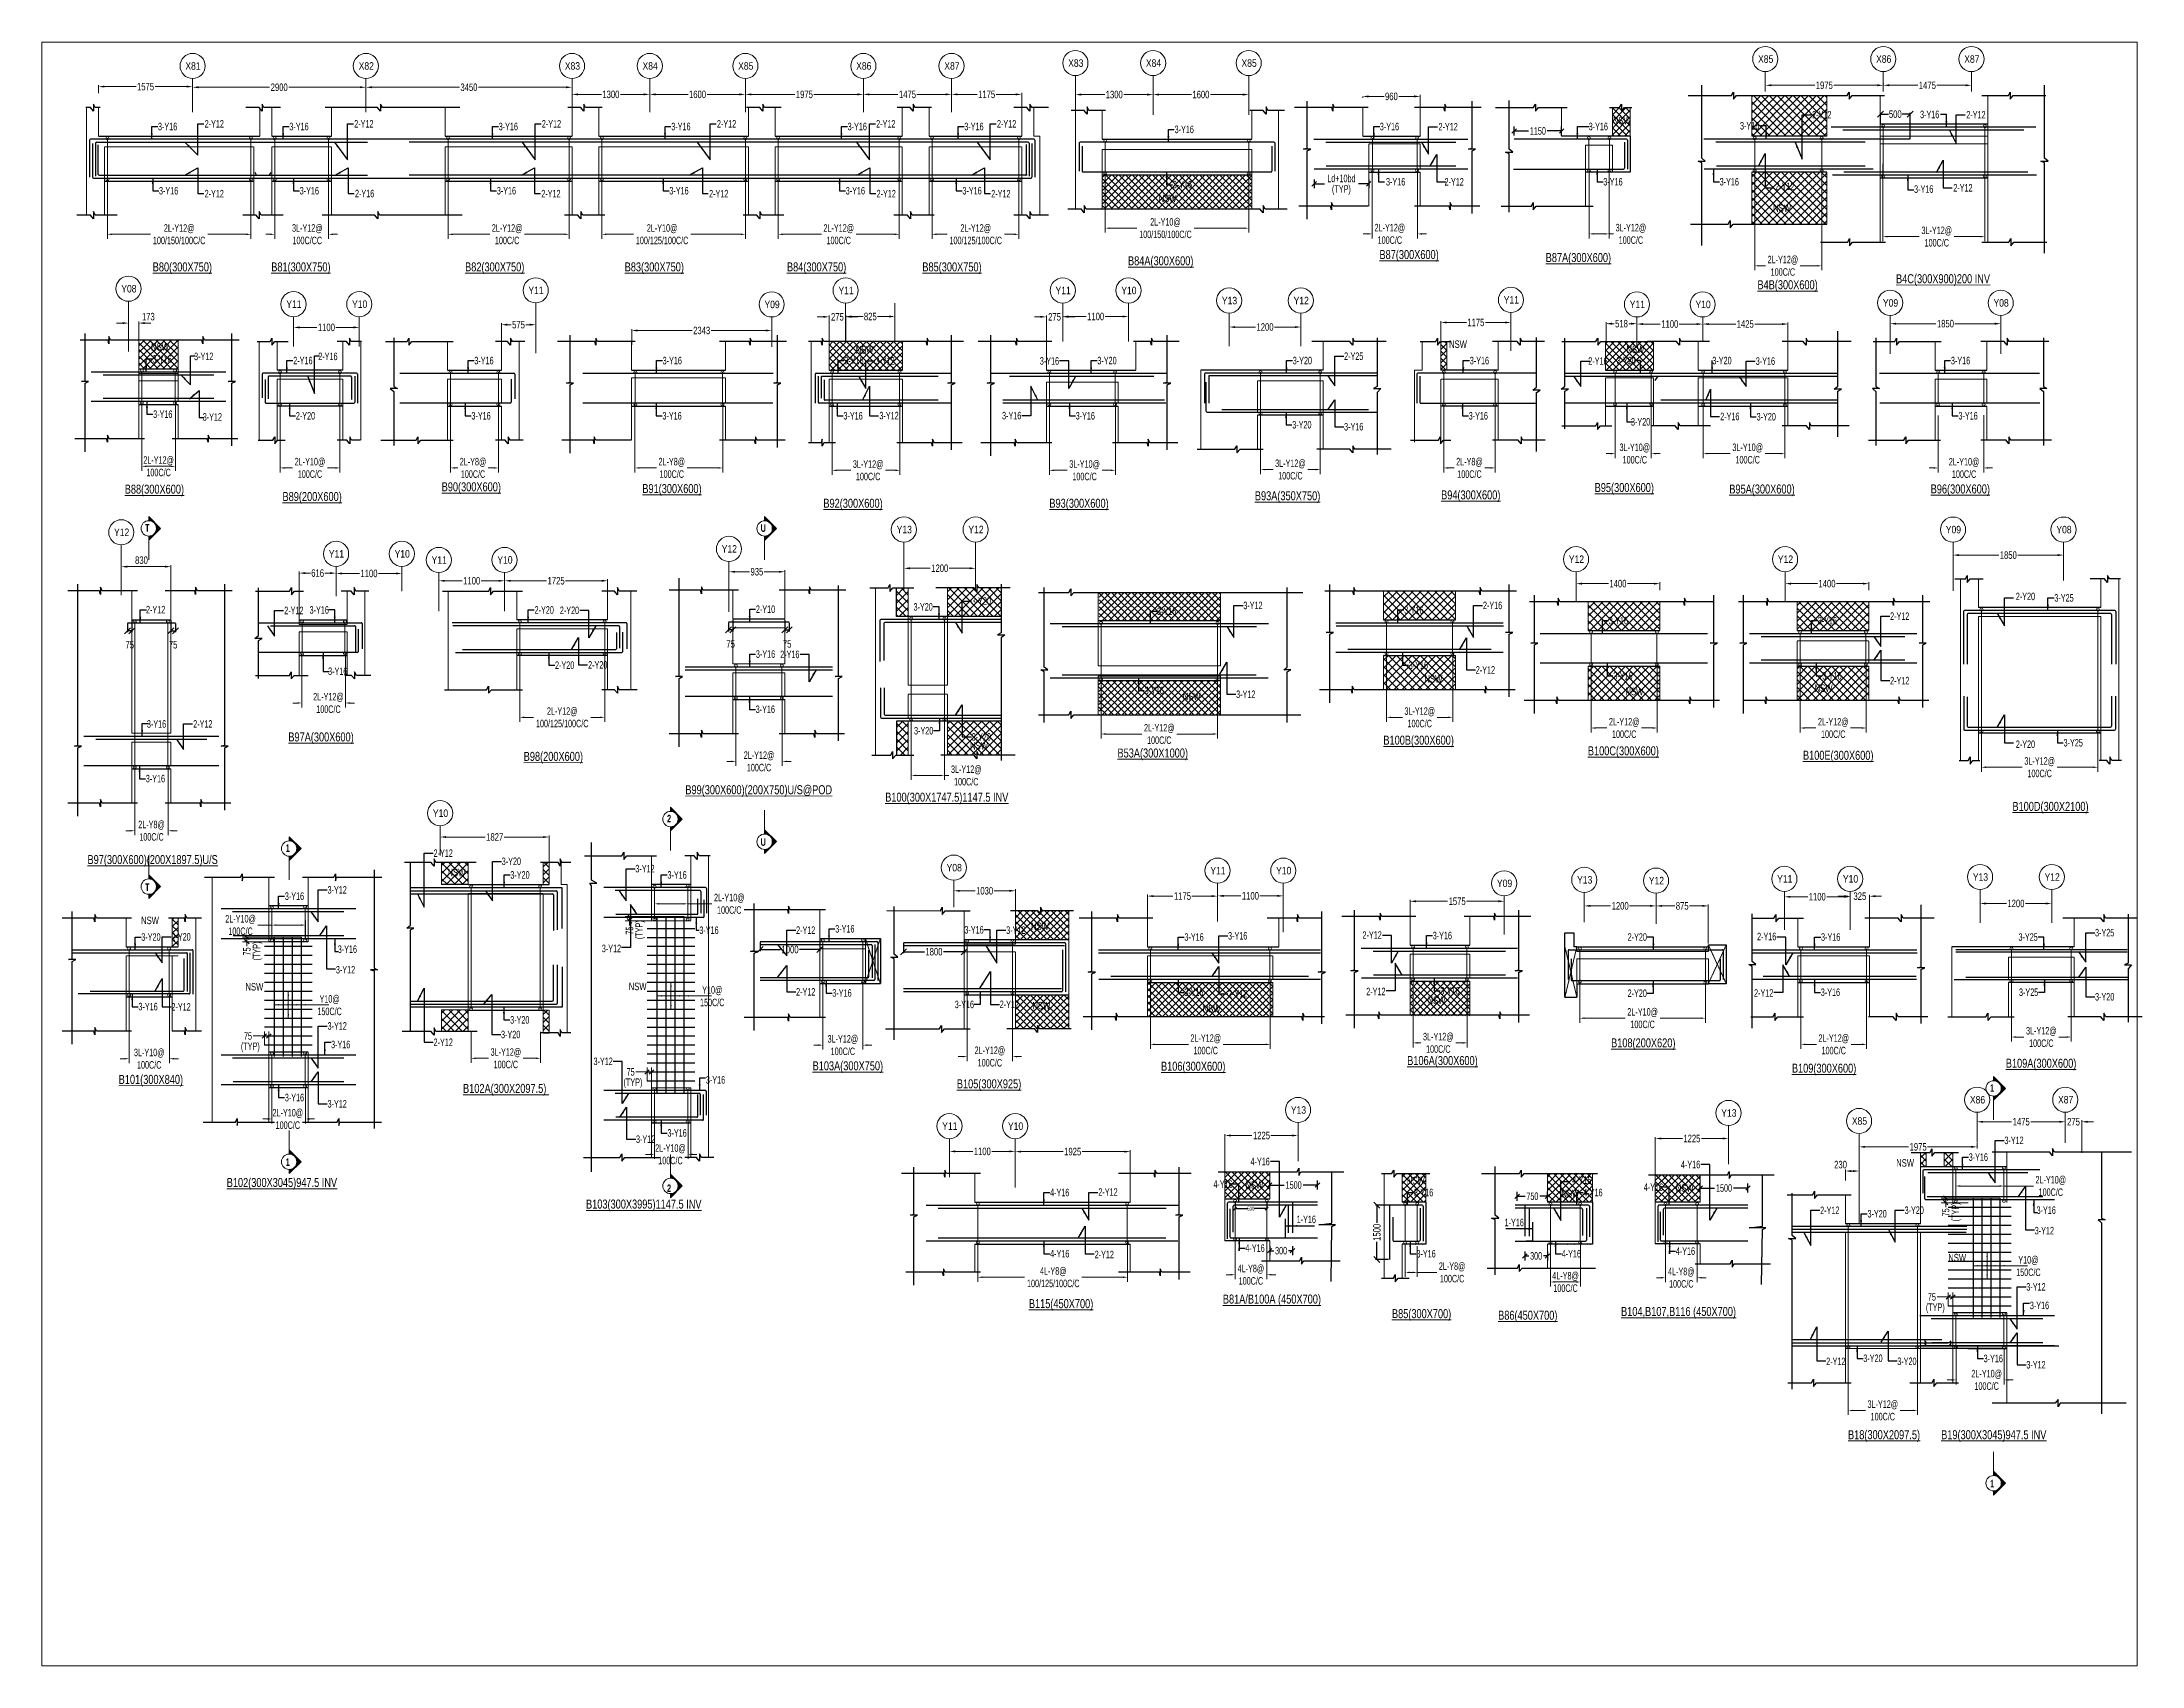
# Model space of a CAD drawing. Header units: millimetres. Extents: x -2697 to 288508, y -1308 to 60928.
# Drawn here: x 83126 to 118267, y 3561 to 30731 of the extents above; entities that cross this region are included whole.
import ezdxf
from ezdxf.enums import TextEntityAlignment as Align

# ---------------------------------------------------------------- set-up
doc = ezdxf.new("R2010")
doc.units = ezdxf.units.MM
doc.header["$LTSCALE"] = 100
for name, pattern in [('ACAD_ISO04W100', [30, 24, -3, 0, -3]), ('CONTINOUS', [0]), ('CONTINU', [0]), ('HIDDEN', [0.375, 0.25, -0.125])]:
    doc.linetypes.add(name, pattern=pattern)
doc.layers.get('Defpoints').update_dxf_attribs({"color": 1, "lineweight": 0})
for name, color, linetype in [('-S-ARROW', 253, 'Continuous'), ('-S-DIM', 251, 'Continuous'), ('-S-MISC', 8, 'Continuous'), ('-STR-BEAM', 7, 'CONTINU'), ('-STR-REINF', 3, 'Continuous'), ('-STR-TEXT', 6, 'Continuous'), ('A-ANNO-DIMS', 7, 'Continuous')]:
    doc.layers.add(name, color=color, linetype=linetype)
for name, color, linetype, lineweight in [('-S-STIRUP', 11, 'Continuous', 9), ('-S-TEXT', 6, 'Continuous', 0), ('-STR-COLUMN', 5, 'HIDDEN', 13), ('-STR-RF-DIM', 252, 'CONTINOUS', 20), ('A-ANNO-GRID-LINE', 252, 'ACAD_ISO04W100', 20), ('A-ANNO-GRID-TEXT', 13, 'Continuous', 15), ('G-ANNO-SYMB', 8, 'CONTINOUS', 9), ('GRID DIM', 252, 'Continuous', 9), ('S-COL HATCH', 9, 'Continuous', 35), ('SEC TEXT', 9, 'Continuous', 18), ('SLAB LINE', 254, 'HIDDEN', 20)]:
    doc.layers.add(name, color=color, linetype=linetype, lineweight=lineweight)
doc.styles.add('BEAM-LS', font='romans.shx', dxfattribs={"width": 0.8})
doc.styles.add('Dim.s & Anno.(Misc.)', font='ARIALN.TTF')
doc.styles.add('SOBHA', font='swisscl.ttf', dxfattribs={"width": 0.9})
doc.styles.add('sobha.sed', font='swisscl.ttf')
doc.styles.add('Swis721 LtCn BT_B', font='', dxfattribs={"width": 0.9, "height": 250})
doc.styles.get('Swis721 LtCn BT_B').set_extended_font_data('Swis721 LtCn BT', bold=True)
doc.dimstyles.new('S--25', dxfattribs={"dimscale": 25, "dimtxt": 2.5, "dimasz": 2, "dimexe": 0.25, "dimexo": 0.25, "dimgap": 0.1, "dimtad": 0, "dimdec": 0, "dimrnd": 0.0005, "dimzin": 0, "dimdsep": 46, "dimtxsty": 'SOBHA', "dimblk": 'OBLIQUE', "dimcen": 0.09, "dimclrd": 8, "dimclre": 8, "dimclrt": 6, "dimadec": 0, "dimazin": 0, "dimtfac": 1, "dimtdec": 0, "dimtofl": 0, "dimtmove": 0, "dimatfit": 3, "dimfxl": 0.18, "dimtolj": 1, "dimtzin": 0, "dimlwd": -1, "dimlwe": -1, "dimarcsym": 0})
doc.dimstyles.new('S-50', dxfattribs={"dimscale": 50, "dimtxt": 2.5, "dimasz": 2, "dimexe": 0.5, "dimexo": 0.25, "dimgap": 0.25, "dimtad": 0, "dimdec": 0, "dimrnd": 0.0005, "dimzin": 0, "dimdsep": 46, "dimtxsty": 'sobha.sed', "dimblk": 'OBLIQUE', "dimcen": 0.09, "dimclrd": 8, "dimclre": 8, "dimclrt": 6, "dimadec": 0, "dimazin": 0, "dimtfac": 1, "dimtdec": 0, "dimtofl": 0, "dimtmove": 2, "dimatfit": 3, "dimfxl": 0.18, "dimtolj": 1, "dimtzin": 0, "dimlwd": -1, "dimlwe": -1, "dimarcsym": 0})
doc.dimstyles.new('S-DIM50', dxfattribs={"dimscale": 50, "dimtxt": 2.5, "dimasz": 1.5, "dimexe": 1.5, "dimexo": 1, "dimgap": 0.5, "dimtad": 0, "dimdec": 0, "dimzin": 0, "dimdsep": 46, "dimtxsty": 'SOBHA', "dimcen": 0.09, "dimclrd": 256, "dimclre": 256, "dimclrt": 6, "dimadec": 5, "dimazin": 0, "dimtfac": 1, "dimtdec": 0, "dimtofl": 0, "dimtmove": 0, "dimatfit": 3, "dimfxl": 0.18, "dimtolj": 1, "dimtzin": 0, "dimlwd": -1, "dimlwe": -1, "dimarcsym": 0})
doc.dimstyles.new('STIRUP', dxfattribs={"dimscale": 50, "dimtxt": 2.5, "dimasz": 2.2, "dimexe": 0, "dimexo": 0, "dimgap": 0.5, "dimtad": 0, "dimdec": 0, "dimzin": 0, "dimdsep": 46, "dimtxsty": 'BEAM-LS', "dimblk": 'DOTSMALL', "dimcen": 0.09, "dimclrd": 256, "dimclre": 256, "dimclrt": 256, "dimadec": 5, "dimazin": 0, "dimtfac": 1, "dimtdec": 0, "dimtofl": 0, "dimtmove": 0, "dimatfit": 3, "dimldrblk": 'DOTSMALL', "dimfxl": 0, "dimfxlon": 1, "dimtolj": 1, "dimtzin": 0, "dimlwd": -1, "dimlwe": -1, "dimarcsym": 0})
pattern_1 = [(45, (-79294.95, 124809.55), (-66.29126, 66.29126), []), (135, (-79294.95, 124809.55), (-66.29126, -66.29126), [])]
pattern_2 = [(45, (-91403.74, 117033.42), (-66.29126, 66.29126), []), (135, (-91403.74, 117033.42), (-66.29126, -66.29126), [])]
pattern_3 = [(45, (-91403.74, 115885.92), (-66.29126, 66.29126), []), (135, (-91403.74, 115885.92), (-66.29126, -66.29126), [])]
pattern_4 = [(45, (-108840.11, 120190.03), (-66.29126, 66.29126), []), (135, (-108840.11, 120190.03), (-66.29126, -66.29126), [])]
pattern_5 = [(45, (-108840.115, 119840.69), (-66.29126, 66.29126), []), (135, (-108840.115, 119840.69), (-66.29126, -66.29126), [])]
pattern_6 = [(45, (-25799.61, -124061.5), (-56.1266, 56.1266), []), (135, (-25799.61, -124061.5), (-56.1266, -56.1266), [])]
pattern_7 = [(45, (-28231.016, -124061.5), (-56.1266, 56.1266), []), (135, (-28231.016, -124061.5), (-56.1266, -56.1266), [])]

msp = doc.modelspace()

# ---------------------------------------------------------------- texts
at = {"layer": '-S-TEXT', "color": 6, "style": 'sobha.sed'}
for p in [(109413.39, 29354.18, 0), (101812.69, 28052.5), (112095.3, 27886.67, 178586.59), (84951.11, 25567.84, 178586.59), (106671.86, 25612.23, 357173.18), (96741.32, 25518.68, 0), (109639.14, 25525.04, 178586.59), (106261.05, 20012.82, 178586.59), (102216.89, 19720.29, 0), (109623.49, 19801.36, 178586.59), (112790.49, 19857.36, 178586.59), (98657.26, 18893.23, 0), (89912.89, 16774.29, -178586.59), (84783.89, 15972.29, -178586.59), (99675.33, 15873.92, 0), (86531.33, 14861.92, 0), (92944, 14868), (106311.79, 14637.34, 0), (99700.33, 14545.92, 0), (102547.74, 14494.85, 0), (114154.25, 11915.58, 178586.59), (103263.11, 11546.37, -178586.59), (105965.98, 11622.47, 0), (110465.62, 11496.09, -178586.59), (108550.39, 11402.54, 0), (115025.1, 10330.86, 0)]:
    msp.add_text('NSW', height=125, dxfattribs=at).set_placement(p)
at = {"layer": '-STR-RF-DIM', "color": 6, "char_height": 125, "attachment_point": 5, "style": 'SOBHA'}
for insert in [(87939.43, 14616.35, 0), (94342.21, 14765.87, 178586.59), (116366.62, 10250.89, 0)]:
    msp.add_mtext('\\A1;Y10@\\P150C/C', dxfattribs=dict(at, insert=insert))
at = {"layer": '-STR-TEXT', "color": 6, "char_height": 125, "style": 'SOBHA'}
for s, insert, attachment_point in [('\\A1;2-Y12', (113069.86, 29575.99, 0), 3), ('\\A1;3-Y16', (114875.3, 29581.35, 0), 3), ('\\A1;2-Y12', (115649.86, 29575.99, 0), 3), ('\\A1;3-Y16', (85067.09, 29379.27, 0), 1), ('\\A1;2-Y12', (86170.11, 29424.28, -357173.18), 3), ('\\A1;3-Y16', (87266.08, 29379.27, 0), 1), ('\\A1;2-Y12', (88672.71, 29424.28, -357173.18), 3), ('\\A1;3-Y16', (90768.7, 29379.27, 0), 1), ('\\A1;2-Y12', (91812.31, 29424.28, -357173.18), 3), ('\\A1;3-Y16', (93656.32, 29379.27, 0), 1), ('\\A1;2-Y12', (94742.81, 29424.28, -357173.18), 3), ('\\A1;3-Y16', (96607.87, 29379.27, 0), 1), ('\\A1;2-Y12', (97406.82, 29424.28, -357173.18), 3), ('\\A1;3-Y16', (98560.22, 29379.27, 0), 1), ('\\A1;2-Y12', (99428.79, 29424.28, -357173.18), 3), ('\\A1;3-Y16', (102079.16, 29331.38, 0), 1), ('\\A1;3-Y16', (105513.21, 29379.27, 0), 1), ('\\A1;2-Y12', (106817.17, 29376.29, 0), 3), ('\\A1;3-Y16', (109008.52, 29379.27, 0), 1), ('\\A1;3-Y16', (111862.27, 29391.76, 0), 3), ('\\A1;3-Y16', (85083.89, 28178.73, 0), 7), ('\\A1;2-Y12', (86170.11, 28131, -357173.18), 9), ('\\A1;3-Y16', (87439.14, 28178.73, 0), 7), ('\\A1;2-Y16', (88685.73, 28131, -357173.18), 9), ('\\A1;3-Y16', (90737.35, 28178.73, 0), 7), ('\\A1;2-Y12', (91803.42, 28131, -357173.18), 9), ('\\A1;3-Y16', (93624.96, 28178.73, 0), 7), ('\\A1;2-Y12', (94611.33, 28131, -357173.18), 9), ('\\A1;3-Y16', (96576.51, 28178.73, 0), 7), ('\\A1;2-Y12', (97414.47, 28131, -357173.18), 9), ('\\A1;3-Y16', (98528.87, 28178.73, 0), 7), ('\\A1;2-Y12', (99332.53, 28131, -357173.18), 9), ('\\A1;3-Y16', (102047.81, 28280.83, 0), 7), ('\\A1;3-Y16', (105616.63, 28328.73, 0), 7), ('\\A1;2-Y12', (106918.17, 28329, 0), 9), ('\\A1;3-Y16', (109253.34, 28328.73, 0), 7), ('\\A1;3-Y16', (111200.09, 28328.73, 0), 7), ('\\A1;2-Y12', (112453.91, 28254.97, 0), 9), ('\\A1;3-Y16', (114453.77, 28205.73, 0), 7), ('\\A1;2-Y12', (115432.35, 28229.29, 0), 9), ('\\A1;3-Y16', (84974.81, 25490.38, 0), 1), ('\\A1;3-Y12', (85993.76, 25533.79, 178586.59), 3), ('\\A1;2-Y16', (87331.03, 25463.63, 178586.59), 1), ('\\A1;2-Y16', (88071.6, 25533.79, 178586.59), 3), ('\\A1;3-Y16', (90360.99, 25463.63, 178586.59), 1), ('\\A1;3-Y16', (93512.21, 25463.63, 178586.59), 1), ('\\A1;3-Y16', (96551.42, 25463.63, 178586.59), 1), ('\\A1;3-Y12', (97072.64, 25457.59, 178586.59), 1), ('\\A1;3-Y16', (100145.97, 25457.59, 178586.59), 3), ('\\A1;3-Y20', (100786.5, 25463.63, 178586.59), 1), ('\\A1;3-Y20', (104055.9, 25463.63, 178586.59), 1), ('\\A1;2-Y25', (104915.31, 25409.86, 357173.18), 7), ('\\A1;3-Y16', (107018.91, 25463.63, 178586.59), 1), ('\\A1;2-Y16', (109323.82, 25454.96, 178586.59), 3), ('\\A1;3-Y20', (109475.82, 25463.63, 178586.59), 1), ('\\A1;3-Y20', (111077.46, 25463.63, 178586.59), 1), ('\\A1;3-Y16', (112126.46, 25454.96, 178586.59), 3), ('\\A1;3-Y16', (115070.01, 25463.63, 178586.59), 1), ('\\A1;3-Y16', (84986.78, 24439.83, 0), 7), ('\\A1;3-Y12', (86138.02, 24393.71, 178586.59), 9), ('\\A1;2-Y20', (87374.74, 24413.08, 178586.59), 7), ('\\A1;3-Y16', (90312.68, 24413.08, 178586.59), 7), ('\\A1;3-Y16', (93508.82, 24413.08, 178586.59), 7), ('\\A1;3-Y16', (96537.88, 24413.08, 178586.59), 7), ('\\A1;3-Y12', (97461.33, 24416.41, 178586.59), 9), ('\\A1;3-Y16', (99191.7, 24416.41, 178586.59), 7), ('\\A1;3-Y16', (100423.86, 24413.08, 178586.59), 7), ('\\A1;3-Y20', (104047.73, 24263.08, 178586.59), 7), ('\\A1;3-Y16', (104915.31, 24357.14, 357173.18), 1), ('\\A1;3-Y16', (107000.29, 24413.08, 178586.59), 7), ('\\A1;3-Y20', (109715.78, 24311.82, 178586.59), 7), ('\\A1;2-Y16', (111530.8, 24401.92, 178586.59), 9), ('\\A1;3-Y20', (111818.59, 24397.08, 178586.59), 7), ('\\A1;3-Y16', (115196.07, 24413.08, 178586.59), 7), ('\\A1;3-Y20', (98683.15, 21313.83, 0), 7), ('\\A1;2-Y20', (116156.1, 21518.63, 357173.18), 1), ('\\A1;3-Y25', (116800.96, 21493.53, 357173.18), 1), ('\\A1;2-Y12', (84866.98, 21296.48, 357173.18), 1), ('\\A1;2-Y12', (87501.12, 21282.31, 357173.18), 3), ('\\A1;3-Y16', (87604.41, 21290.98, 357173.18), 1), ('\\A1;2-Y20', (91369.47, 21290.98, 357173.18), 1), ('\\A1;2-Y20', (91792.26, 21285.24, 357173.18), 1), ('\\A1;2-Y10', (95072.92, 21303.73, 0), 1), ('\\A1;3-Y20', (98032.63, 21342.47, 0), 3), ('\\A1;3-Y16', (101785.13, 21269.27, 0), 1), ('\\A1;3-Y12', (103229.24, 21240.64, 357173.18), 7), ('\\A1;3-Y16', (105921.33, 21290.98, 357173.18), 1), ('\\A1;2-Y16', (107239.05, 21240.64, 357173.18), 7), ('\\A1;3-Y16', (109343.38, 21112.53, 357173.18), 1), ('\\A1;3-Y16', (112841.38, 21112.53, 357173.18), 1), ('\\A1;2-Y12', (114052.49, 21062.18, 357173.18), 7), ('\\A1;3-Y16', (95072.92, 20553.73, 0), 1), ('\\A1;2-Y16', (95479.21, 20547.98, 0), 1), ('\\A1;3-Y16', (88236.11, 20139.18, 357173.18), 9), ('\\A1;2-Y20', (91711.43, 20240.44, 357173.18), 7), ('\\A1;2-Y20', (92586.84, 20245.31, 357173.18), 9), ('\\A1;3-Y16', (105997.55, 20240.44, 357173.18), 7), ('\\A1;2-Y12', (107119.05, 20288.07, 357173.18), 1), ('\\A1;3-Y16', (109419.59, 20061.98, 357173.18), 7), ('\\A1;3-Y16', (112917.59, 20061.98, 357173.18), 7), ('\\A1;2-Y12', (114052.49, 20109.61, 357173.18), 1), ('\\A1;3-Y16', (101577.52, 19818.73, 0), 7), ('\\A1;3-Y12', (103109.24, 19880.47, 357173.18), 1), ('\\A1;3-Y16', (84881.69, 19256.94, 178586.59), 7), ('\\A1;2-Y12', (85978.21, 19384.81, 357173.18), 3), ('\\A1;3-Y16', (95069.52, 19503.18, 0), 7), ('\\A1;3-Y20', (98040.79, 19144.42, 0), 9), ('\\A1;3-Y20', (98683.15, 19167.51, 0), 1), ('\\A1;2-Y20', (116156.1, 18918, 357173.18), 7), ('\\A1;3-Y25', (116955.39, 18942.98, 357173.18), 7), ('\\A1;3-Y16', (84863.59, 18342.94, 357173.18), 7), ('\\A1;2-Y12', (89679.18, 17097.34, 0), 7), ('\\A1;3-Y20', (90819.72, 16959.25, 0), 7), ('\\A1;3-Y12', (93055.78, 16836.91, 178595.79), 7), ('\\A1;3-Y12', (87905.02, 16481.42, 178586.59), 7), ('\\A1;3-Y20', (90963.57, 16858.46, 0), 1), ('\\A1;3-Y16', (93592.8, 16858.45, 9.2), 1), ('\\A1;3-Y16', (87190.02, 16502.96, 0), 1), ('\\A1;3-Y20', (84788.46, 15819.57, 0), 1), ('\\A1;2-Y20', (85292.47, 15695.03, 178586.59), 7), ('\\A1;3-Y16', (94126.22, 15933.4, 9.2), 1), ('\\A1;2-Y12', (95745.01, 15934.4, 178586.59), 1), ('\\A1;3-Y16', (96399.93, 15957.13, 0), 1), ('\\A1;3-Y16', (98883.65, 15940.2, 0), 3), ('\\A1;3-Y12', (99261.64, 15934.4, 178586.59), 1), ('\\A1;3-Y16', (102243.67, 15819.57, 0), 1), ('\\A1;3-Y16', (102974.02, 15839.91, 178586.59), 1), ('\\A1;2-Y12', (105223.44, 15852.82, 178586.59), 1), ('\\A1;3-Y16', (106398.59, 15844.43, 178586.59), 1), ('\\A1;2-Y20', (109982.19, 15819.57, 0), 3), ('\\A1;2-Y16', (111825.51, 15827.96, 0), 1), ('\\A1;3-Y16', (112896.22, 15819.57, 0), 1), ('\\A1;3-Y25', (116522.27, 15819.57, 0), 3), ('\\A1;3-Y25', (117481.48, 15765.8, 178586.59), 7), ('\\A1;3-Y16', (88075.67, 15489.33, 0), 7), ('\\A1;3-Y12', (92816.45, 15628.21, 178595.79), 3), ('\\A1;3-Y12', (88044.99, 15272.73, 178586.59), 1), ('\\A1;2-Y12', (95745.01, 14776.61, 178586.59), 7), ('\\A1;3-Y16', (96351.69, 14756.59, 0), 7), ('\\A1;3-Y16', (102240.27, 14769.02, 0), 7), ('\\A1;2-Y12', (102974.02, 14745.96, 178586.59), 7), ('\\A1;2-Y12', (105285.44, 14782.78, 178586.59), 7), ('\\A1;3-Y16', (106526.19, 14793.88, 178586.59), 7), ('\\A1;2-Y20', (109981.69, 14752.16, 0), 9), ('\\A1;2-Y12', (111775.49, 14757.91, 0), 7), ('\\A1;3-Y16', (112892.6, 14769.02, 0), 7), ('\\A1;3-Y25', (116530.43, 14769.02, 0), 9), ('\\A1;3-Y20', (117481.48, 14820.08, 178586.59), 1), ('\\A1;3-Y16', (84740.22, 14529.02, 0), 7), ('\\A1;2-Y12', (85292.47, 14650.85, 178586.59), 1), ('\\A1;3-Y20', (90960.86, 14306.67, 0), 7), ('\\A1;3-Y16', (98722.56, 14565.15, 0), 9), ('\\A1;2-Y12', (99152.64, 14568.23, 178586.59), 7), ('\\A1;3-Y12', (87905.02, 14204.85, 178586.59), 7), ('\\A1;2-Y12', (89679.18, 14058.05, 0), 1), ('\\A1;(TYP)', (86454.97, 13991.67, 357173.18), 1), ('\\A1;3-Y16', (87963.44, 14021.51, 0), 1), ('\\A1;3-Y12', (92677.33, 13613.08, 178586.59), 9), ('\\A1;(TYP)', (92857.75, 13391.19, 535759.77), 1), ('\\A1;3-Y16', (94236.11, 13429.74, 0), 1), ('\\A1;3-Y16', (87190.02, 13007.42, 0), 7), ('\\A1;3-Y12', (87905.02, 13028.95, 178586.59), 1), ('\\A1;3-Y12', (93066.25, 12437.18, 178586.59), 1), ('\\A1;3-Y16', (93592.8, 12415.65, 0), 7), ('\\A1;3-Y12', (115964.31, 12290.94, 178586.59), 7), ('\\A1;4-Y16', (103349.28, 12063.52, 0), 1), ('\\A1;4-Y16', (110551.79, 12013.24, 0), 1), ('\\A1;3-Y16', (115367.21, 12137.5, 0), 1), ('\\A1;4-Y16', (103050.39, 11685.09, 0), 3), ('\\A1;4-Y16', (108731.76, 11752.15, 0), 1), ('\\A1;4-Y16', (110252.9, 11634.81, 0), 3), ('\\A1;4-Y16', (99995.32, 11544.95, 0), 1), ('\\A1;2-Y12', (101125.72, 11553.34, 0), 3), ('\\A1;3-Y16', (106084.12, 11544.95, 0), 1), ('\\A1;4-Y16', (108918.3, 11544.95, 0), 1), ('\\A1;2-Y12', (112881.57, 11122.09, 0), 7), ('\\A1;3-Y20', (114294.75, 11122.09, 0), 7), ('\\A1;3-Y16', (116502.87, 11123.87, 0), 7), ('\\A1;1-Y16', (104444.39, 11095.09, 0), 3), ('\\A1;1-Y16', (107600.96, 11043.11, 0), 1), ('\\A1;3-Y20', (113673.92, 11190, 0), 1), ('\\A1;3-Y12', (116472.18, 10907.27, 178586.59), 1), ('\\A1;4-Y16', (103263.79, 10488.16, 0), 7), ('\\A1;4-Y16', (110466.3, 10437.88, 0), 7), ('\\A1;4-Y16', (99995.32, 10394.4, 0), 7), ('\\A1;2-Y12', (101063.72, 10383.3, 0), 9), ('\\A1;3-Y16', (106125.75, 10394.4, 0), 7), ('\\A1;4-Y16', (108557.15, 10394.4, 0), 7), ('\\A1;3-Y12', (116332.22, 9839.39, 178586.59), 7), ('\\A1;(TYP)', (114651.33, 9626.21, 357173.18), 1), ('\\A1;3-Y16', (116390.63, 9656.05, 0), 1), ('\\A1;2-Y12', (113304.71, 8594.23, 0), 9), ('\\A1;3-Y20', (113603.96, 8644.9, 0), 7), ('\\A1;3-Y20', (114494.06, 8594.23, 0), 9), ('\\A1;3-Y16', (115617.21, 8641.96, 0), 7), ('\\A1;3-Y12', (116332.22, 8663.49, 178586.59), 1)]:
    msp.add_mtext(s, dxfattribs=dict(at, insert=insert, attachment_point=attachment_point))
at = {"layer": '-STR-TEXT', "color": 6, "char_height": 125, "attachment_point": 1, "rotation": 90, "style": 'SOBHA'}
for insert in [(93055.54, 15721.04, 357182.38), (86652.76, 15365.55, 357173.18), (115079.95, 11000.09, 357173.18)]:
    msp.add_mtext('\\A1;(TYP)', dxfattribs=dict(at, insert=insert))
at = {"layer": '-STR-TEXT', "color": 6, "insert": (91129.59, 14062.16, 0), "char_height": 125, "width": 345.2661, "attachment_point": 9, "style": 'SOBHA'}
msp.add_mtext('\\A1;3-Y20', dxfattribs=at)
at = {"layer": 'G-ANNO-SYMB', "color": 5, "char_height": 126.62, "width": 169.2306, "line_spacing_factor": 0.964267, "style": 'Swis721 LtCn BT_B'}
for s, insert, attachment_point in [('T', (84889.13, 22664.43), 2), ('U', (95195.7, 22662.36), 2), ('2', (93619.76, 17801.18), 2), ('1', (87239, 17307.74, 0), 2), ('U', (95195.7, 17281.11), 8), ('T', (84889.13, 16529.01), 8), ('1', (115759.79, 13294.77), 2)]:
    msp.add_mtext(s, dxfattribs=dict(at, insert=insert, attachment_point=attachment_point))
at = {"layer": 'G-ANNO-SYMB', "color": 5, "char_height": 126.62, "attachment_point": 8, "line_spacing_factor": 0.964267, "style": 'Swis721 LtCn BT_B'}
for s, insert in [('1', (87239, 11926.82, 0)), ('2', (93619.76, 11489.93)), ('1', (115759.79, 6548.98))]:
    msp.add_mtext(s, dxfattribs=dict(at, insert=insert))
at = {"layer": 'SEC TEXT', "color": 1, "linetype": 'ByBlock', "style": 'sobha.sed'}
for s, rotation, p in [('%%UB84A(300X600)', 0.010721, (101299.58, 26995.29, 0)), ('%%UB87(300X600)', 0.010721, (105507.33, 27099.6, 0)), ('%%UB87A(300X600)', 359.989279, (108289.03, 27049.48, 0)), ('%%UB80(300X750)', 0.010721, (84979.46, 26893.18, 0)), ('%%UB81(300X750)', 0.010721, (86962.74, 26893.18, 0)), ('%%UB82(300X750)', 0.010721, (90206.39, 26893.18, 0)), ('%%UB83(300X750)', 0.010721, (92876.73, 26893.18, 0)), ('%%UB84(300X750)', 0.010721, (95592.64, 26893.18, 0)), ('%%UB85(300X750)', 0.010721, (97858.04, 26893.18, 0)), ('%%UB4B(300X600)', 359.989279, (111832.12, 26594.88, 0)), ('%%UB4C(300X900)200 INV', 359.989279, (114151.84, 26695.51, 0)), ('%%UB88(300X600)', 0.010721, (84511.48, 23174.97, 0)), ('%%UB89(200X600)', 359.989279, (87151.42, 23051.5, 178586.59)), ('%%UB90(300X600)', 0.010721, (89814.61, 23214.03, 178586.59)), ('%%UB91(300X600)', 0.010721, (93172.33, 23183.96, 178586.59)), ('%%UB93A(350X750)', 359.989279, (103422.56, 23064.23, 178586.59)), ('%%UB94(300X600)', 0.010721, (106538.93, 23079.18, 178586.59)), ('%%UB95(300X600)', 0.010721, (109108.51, 23202.13, 178586.59)), ('%%UB95A(300X600)', 0.010721, (111361.26, 23177.13, 178586.59)), ('%%UB96(300X600)', 0.010721, (114731.3, 23178.28, 178586.59)), ('%%UB92(300X600)', 0.010721, (96202.11, 22938.84, 178586.59)), ('%%UB93(300X600)', 0.010721, (99984.11, 22938.84, 178586.59)), ('%%UB97A(300X600)', 0.010721, (87248.62, 19029.48, 357173.18)), ('%%UB100B(300X600)', 0.010721, (105572.82, 18975.57, 357173.18)), ('%%UB98(200X600)', 359.989279, (91187.51, 18703.99, 357173.18)), ('%%UB53A(300X1000)', 359.989279, (101123.44, 18760.65, 0)), ('%%UB100C(300X600)', 0.010721, (108994.86, 18797.12, 357173.18)), ('%%UB100E(300X600)', 359.989279, (112594.09, 18722.51, 357173.18)), ('%%UB99(300X600)(200X750)U/S@POD', 0.010721, (93892.21, 18146.05, 0)), ('%%UB100(300X1747.5)1147.5 INV', 359.989279, (97236.77, 18021.58, 0)), ('%%UB100D(300X2100)', 359.989279, (116098.84, 17867.62, 357173.18)), ('%%UB97(300X600)(200X1897.5)U/S', 0.010721, (83888.13, 16977.81, 357173.18)), ('%%UB108(200X620)', 0.010721, (109383.1, 13911.06, 0)), ('%%UB106A(300X600)', 0.010721, (105971.58, 13615.16, 178586.59)), ('%%UB109A(300X600)', 359.989279, (115988.73, 13570.17, 0)), ('%%UB101(300X840)', 0.010721, (84409.9, 13299.9, 0)), ('%%UB103A(300X750)', 0.010721, (96021.37, 13527.46, 0)), ('%%UB105(300X925)', 0.010721, (98435.66, 13226.12, 0)), ('%%UB106(300X600)', 0.010721, (101851.66, 13520.3, 0)), ('%%UB109(300X600)', 0.010721, (112408.78, 13487.48, 0)), ('%%UB102A(300X2097.5) ', 0.010721, (90172.29, 13148.96, 0)), ('%%UB102(300X3045)947.5 INV', 359.989279, (86217.89, 11575.59, 0)), ('%%UB103(300X3995)1147.5 INV', 359.989279, (92230.5, 11214.23, 0)), ('%%UB115(450X700)', 0.010721, (99640.96, 9548.61, 0)), ('%%UB81A/B100A (450X700)', 0.010721, (102886.84, 9624.65, 0)), ('%%UB85(300X700)', 359.989279, (105716.44, 9381.26, 0)), ('%%UB86(450X700)', 359.989279, (107493.31, 9354.42, 0)), ('%%UB104,B107,B116 (450X700)', 0.010721, (109550.02, 9417.14, 0)), ('%%UB18(300X2097.5)', 359.989279, (113347.74, 7355.85, 0)), ('%%UB19(300X3045)947.5 INV', 359.989279, (114906.69, 7355.85, 0))]:
    msp.add_text(s, height=150, rotation=rotation, dxfattribs=at).set_placement(p)

# ---------------------------------------------------------------- blocks, each defined once
blk = doc.blocks.new('_Oblique')
at = {"color": 0, "linetype": 'ByBlock', "lineweight": -2}
blk.add_line((-0.5, -0.5), (0.5, 0.5), dxfattribs=at)
blk = doc.blocks.new('*D39')
at = {"layer": '-STR-RF-DIM', "transparency": 16777216}
for p, q in [((115580, 19255), (115580, 18522)), ((117530, 19210), (117530, 18522)), ((115655, 18597), (116264, 18597)), ((117455, 18597), (116846, 18597))]:
    blk.add_line(p, q, dxfattribs=at)
for points in [[(115655, 18610), (115655, 18585), (115580, 18597)], [(117455, 18610), (117455, 18585), (117530, 18597)]]:
    blk.add_solid(points, dxfattribs=at)
at = {"layer": 'Defpoints', "color": 0, "transparency": 16777216}
for p in [(115580, 19255, 178587), (117530, 19210, 0), (117530, 18597)]:
    blk.add_point(p, dxfattribs=at)
at = {"layer": '-STR-RF-DIM', "color": 6, "transparency": 16777216, "insert": (116555, 18597), "char_height": 125, "attachment_point": 5, "style": 'SOBHA'}
blk.add_mtext('\\A1;3L-Y12@\\P100C/C', dxfattribs=at)
blk = doc.blocks.new('_DotSmall')
at = {"color": 0, "linetype": 'ByBlock', "const_width": 0.5}
blk.add_lwpolyline([(-0.0625, 0, 1), (0.0625, 0, 1)], format="xyb", close=True, dxfattribs=at)
blk = doc.blocks.new('*D40')
at = {"layer": '-S-STIRUP', "ltscale": 100, "transparency": 16777216}
blk.add_line((115580, 19199), (115580, 21235), dxfattribs=at)
at = {"layer": 'Defpoints', "color": 0, "linetype": 'CONTINU', "ltscale": 100, "transparency": 16777216}
for p in [(115580, 21235), (115580, 21235), (115580, 19199)]:
    blk.add_point(p, dxfattribs=at)
at = {"layer": '-S-STIRUP', "linetype": 'CONTINU', "ltscale": 100, "transparency": 16777216, "xscale": 100, "yscale": 100, "zscale": 100}
for p, rotation in [((115580, 21235), 90), ((115580, 19199), 270)]:
    blk.add_blockref('_DotSmall', p, dxfattribs=dict(at, rotation=rotation))
blk = doc.blocks.new('*D41')
at = {"layer": '-S-STIRUP', "ltscale": 100, "transparency": 16777216}
blk.add_line((117530, 19199), (117530, 21235), dxfattribs=at)
at = {"layer": 'Defpoints', "color": 0, "linetype": 'CONTINU', "ltscale": 100, "transparency": 16777216}
for p in [(117530, 21235), (117530, 21235), (117530, 19199)]:
    blk.add_point(p, dxfattribs=at)
at = {"layer": '-S-STIRUP', "linetype": 'CONTINU', "ltscale": 100, "transparency": 16777216, "xscale": 100, "yscale": 100, "zscale": 100}
for p, rotation in [((117530, 21235), 90), ((117530, 19199), 270)]:
    blk.add_blockref('_DotSmall', p, dxfattribs=dict(at, rotation=rotation))
blk = doc.blocks.new('*D42')
at = {"layer": '-STR-RF-DIM', "transparency": 16777216}
for p, q in [((101673, 15036), (101673, 13886)), ((103680, 15044), (103680, 13886)), ((101748, 13961), (102309, 13961)), ((103605, 13961), (102891, 13961))]:
    blk.add_line(p, q, dxfattribs=at)
for points in [[(101748, 13973), (101748, 13948), (101673, 13961)], [(103605, 13973), (103605, 13948), (103680, 13961)]]:
    blk.add_solid(points, dxfattribs=at)
at = {"layer": 'Defpoints', "color": 0, "transparency": 16777216}
for p in [(101673, 15036, 0), (103680, 15044, 0), (101673, 13961)]:
    blk.add_point(p, dxfattribs=at)
at = {"layer": '-STR-RF-DIM', "color": 6, "transparency": 16777216, "insert": (102600, 13961), "char_height": 125, "attachment_point": 5, "style": 'SOBHA'}
blk.add_mtext('\\A1;2L-Y12@\\P100C/C', dxfattribs=at)
blk = doc.blocks.new('*D43')
at = {"layer": '-S-STIRUP', "ltscale": 100, "transparency": 16777216}
blk.add_line((103674, 15025), (103674, 15561), dxfattribs=at)
at = {"layer": 'Defpoints', "color": 0, "linetype": 'CONTINU', "ltscale": 100, "transparency": 16777216}
for p in [(103674, 15561), (103674, 15561), (103674, 15025)]:
    blk.add_point(p, dxfattribs=at)
at = {"layer": '-S-STIRUP', "linetype": 'CONTINU', "ltscale": 100, "transparency": 16777216, "xscale": 100, "yscale": 100, "zscale": 100}
for p, rotation in [((103674, 15561), 90), ((103674, 15025), 270)]:
    blk.add_blockref('_DotSmall', p, dxfattribs=dict(at, rotation=rotation))
blk = doc.blocks.new('*D44')
at = {"layer": '-S-STIRUP', "ltscale": 100, "transparency": 16777216}
blk.add_line((101673, 15025), (101673, 15561), dxfattribs=at)
at = {"layer": 'Defpoints', "color": 0, "linetype": 'CONTINU', "ltscale": 100, "transparency": 16777216}
for p in [(101673, 15561), (101673, 15561), (101673, 15025)]:
    blk.add_point(p, dxfattribs=at)
at = {"layer": '-S-STIRUP', "linetype": 'CONTINU', "ltscale": 100, "transparency": 16777216, "xscale": 100, "yscale": 100, "zscale": 100}
for p, rotation in [((101673, 15561), 90), ((101673, 15025), 270)]:
    blk.add_blockref('_DotSmall', p, dxfattribs=dict(at, rotation=rotation))
blk = doc.blocks.new('*D45')
at = {"layer": '-STR-RF-DIM', "transparency": 16777216}
for p, q in [((106069, 15061), (106069, 13911)), ((106976, 15069), (106976, 13911)), ((106144, 13986), (106201, 13986)), ((106901, 13986), (106783, 13986))]:
    blk.add_line(p, q, dxfattribs=at)
for points in [[(106144, 13998), (106144, 13973), (106069, 13986)], [(106901, 13998), (106901, 13973), (106976, 13986)]]:
    blk.add_solid(points, dxfattribs=at)
at = {"layer": 'Defpoints', "color": 0, "transparency": 16777216}
for p in [(106069, 15061, 0), (106976, 15069, 0), (106069, 13986)]:
    blk.add_point(p, dxfattribs=at)
at = {"layer": '-STR-RF-DIM', "color": 6, "transparency": 16777216, "insert": (106492, 13986), "char_height": 125, "attachment_point": 5, "style": 'SOBHA'}
blk.add_mtext('\\A1;3L-Y12@\\P100C/C', dxfattribs=at)
blk = doc.blocks.new('*D46')
at = {"layer": '-S-STIRUP', "ltscale": 100, "transparency": 16777216}
blk.add_line((106970, 15049), (106970, 15586), dxfattribs=at)
at = {"layer": 'Defpoints', "color": 0, "linetype": 'CONTINU', "ltscale": 100, "transparency": 16777216}
for p in [(106970, 15586), (106970, 15586), (106970, 15049)]:
    blk.add_point(p, dxfattribs=at)
at = {"layer": '-S-STIRUP', "linetype": 'CONTINU', "ltscale": 100, "transparency": 16777216, "xscale": 100, "yscale": 100, "zscale": 100}
for p, rotation in [((106970, 15586), 90), ((106970, 15049), 270)]:
    blk.add_blockref('_DotSmall', p, dxfattribs=dict(at, rotation=rotation))
blk = doc.blocks.new('*D47')
at = {"layer": '-S-STIRUP', "ltscale": 100, "transparency": 16777216}
blk.add_line((106069, 15049), (106069, 15586), dxfattribs=at)
at = {"layer": 'Defpoints', "color": 0, "linetype": 'CONTINU', "ltscale": 100, "transparency": 16777216}
for p in [(106069, 15586), (106069, 15586), (106069, 15049)]:
    blk.add_point(p, dxfattribs=at)
at = {"layer": '-S-STIRUP', "linetype": 'CONTINU', "ltscale": 100, "transparency": 16777216, "xscale": 100, "yscale": 100, "zscale": 100}
for p, rotation in [((106069, 15586), 90), ((106069, 15049), 270)]:
    blk.add_blockref('_DotSmall', p, dxfattribs=dict(at, rotation=rotation))
blk = doc.blocks.new('*D54')
at = {"layer": '-STR-RF-DIM', "transparency": 16777216}
for p, q in [((112560, 15036), (112560, 13886)), ((113659, 15082), (113659, 13886)), ((112635, 13961), (112818, 13961)), ((113584, 13961), (113400, 13961))]:
    blk.add_line(p, q, dxfattribs=at)
for points in [[(112635, 13973), (112635, 13948), (112560, 13961)], [(113584, 13973), (113584, 13948), (113659, 13961)]]:
    blk.add_solid(points, dxfattribs=at)
at = {"layer": 'Defpoints', "color": 0, "transparency": 16777216}
for p in [(112560, 15036, 0), (113659, 15082, 178587), (112560, 13961)]:
    blk.add_point(p, dxfattribs=at)
at = {"layer": '-STR-RF-DIM', "color": 6, "transparency": 16777216, "insert": (113109, 13961), "char_height": 125, "attachment_point": 5, "style": 'SOBHA'}
blk.add_mtext('\\A1;2L-Y12@\\P100C/C', dxfattribs=at)
blk = doc.blocks.new('*D55')
at = {"layer": '-S-STIRUP', "ltscale": 100, "transparency": 16777216}
blk.add_line((113659, 15025), (113659, 15561), dxfattribs=at)
at = {"layer": 'Defpoints', "color": 0, "linetype": 'CONTINU', "ltscale": 100, "transparency": 16777216}
for p in [(113659, 15561), (113659, 15561), (113659, 15025)]:
    blk.add_point(p, dxfattribs=at)
at = {"layer": '-S-STIRUP', "linetype": 'CONTINU', "ltscale": 100, "transparency": 16777216, "xscale": 100, "yscale": 100, "zscale": 100}
for p, rotation in [((113659, 15561), 90), ((113659, 15025), 270)]:
    blk.add_blockref('_DotSmall', p, dxfattribs=dict(at, rotation=rotation))
blk = doc.blocks.new('*D56')
at = {"layer": '-S-STIRUP', "ltscale": 100, "transparency": 16777216}
blk.add_line((112560, 15025), (112560, 15561), dxfattribs=at)
at = {"layer": 'Defpoints', "color": 0, "linetype": 'CONTINU', "ltscale": 100, "transparency": 16777216}
for p in [(112560, 15561), (112560, 15561), (112560, 15025)]:
    blk.add_point(p, dxfattribs=at)
at = {"layer": '-S-STIRUP', "linetype": 'CONTINU', "ltscale": 100, "transparency": 16777216, "xscale": 100, "yscale": 100, "zscale": 100}
for p, rotation in [((112560, 15561), 90), ((112560, 15025), 270)]:
    blk.add_blockref('_DotSmall', p, dxfattribs=dict(at, rotation=rotation))
blk = doc.blocks.new('*D57')
at = {"layer": '-STR-RF-DIM', "transparency": 16777216}
for p, q in [((98787, 10662), (98787, 9990)), ((101293, 10670), (101293, 9990)), ((98862, 10065), (99570, 10065)), ((101218, 10065), (100529, 10065))]:
    blk.add_line(p, q, dxfattribs=at)
for points in [[(98862, 10078), (98862, 10053), (98787, 10065)], [(101218, 10078), (101218, 10053), (101293, 10065)]]:
    blk.add_solid(points, dxfattribs=at)
at = {"layer": 'Defpoints', "color": 0, "transparency": 16777216}
for p in [(98787, 10662, 0), (101293, 10670, 0), (98787, 10065)]:
    blk.add_point(p, dxfattribs=at)
at = {"layer": '-STR-RF-DIM', "color": 6, "transparency": 16777216, "insert": (100049, 10065), "char_height": 125, "attachment_point": 5, "style": 'SOBHA'}
blk.add_mtext('\\A1;4L-Y8@\\P100/125/100C/C', dxfattribs=at)
blk = doc.blocks.new('*D58')
at = {"layer": '-S-STIRUP', "ltscale": 100, "transparency": 16777216}
blk.add_line((101287, 10650), (101287, 11287), dxfattribs=at)
at = {"layer": 'Defpoints', "color": 0, "linetype": 'CONTINU', "ltscale": 100, "transparency": 16777216}
for p in [(101287, 11287, 0), (101287, 11287), (101287, 10650, 0)]:
    blk.add_point(p, dxfattribs=at)
at = {"layer": '-S-STIRUP', "linetype": 'CONTINU', "ltscale": 100, "transparency": 16777216, "xscale": 100, "yscale": 100, "zscale": 100}
for p, rotation in [((101287, 11287), 90), ((101287, 10650), 270)]:
    blk.add_blockref('_DotSmall', p, dxfattribs=dict(at, rotation=rotation))
blk = doc.blocks.new('*D59')
at = {"layer": '-S-STIRUP', "ltscale": 100, "transparency": 16777216}
blk.add_line((98787, 10650), (98787, 11287), dxfattribs=at)
at = {"layer": 'Defpoints', "color": 0, "linetype": 'CONTINU', "ltscale": 100, "transparency": 16777216}
for p in [(98787, 11287, 0), (98787, 11287), (98787, 10650, 0)]:
    blk.add_point(p, dxfattribs=at)
at = {"layer": '-S-STIRUP', "linetype": 'CONTINU', "ltscale": 100, "transparency": 16777216, "xscale": 100, "yscale": 100, "zscale": 100}
for p, rotation in [((98787, 11287), 90), ((98787, 10650), 270)]:
    blk.add_blockref('_DotSmall', p, dxfattribs=dict(at, rotation=rotation))
blk = doc.blocks.new('A-SYMB_Grid')
blk.add_circle((0, 0), 4.21)
at = {"style": 'Dim.s & Anno.(Misc.)'}
blk.add_attdef('GRID', text='', height=3, dxfattribs=at).set_placement((0, 0), align=Align.MIDDLE_CENTER)
blk = doc.blocks.new('*D66')
at = {"layer": 'Defpoints', "color": 0, "transparency": 16777216}
for p in [(102798, 16171), (103898, 16445), (103898, 15826)]:
    blk.add_point(p, dxfattribs=at)
at = {"layer": 'GRID DIM', "transparency": 16777216}
for p, q in [((102798, 16184), (102798, 16470)), ((102898, 16445), (103189, 16445)), ((103798, 16445), (103507, 16445)), ((103898, 15838), (103898, 16470))]:
    blk.add_line(p, q, dxfattribs=at)
for points in [[(102898, 16462), (102898, 16428), (102798, 16445)], [(103798, 16462), (103798, 16428), (103898, 16445)]]:
    blk.add_solid(points, dxfattribs=at)
at = {"layer": 'GRID DIM', "color": 13, "transparency": 16777216, "insert": (103348, 16445), "char_height": 125, "attachment_point": 5, "style": 'sobha.sed'}
blk.add_mtext('\\A1;1100', dxfattribs=at)
blk = doc.blocks.new('*D67')
at = {"layer": 'Defpoints', "color": 0, "transparency": 16777216}
for p in [(102798, 16441), (101623, 15834), (102798, 16014)]:
    blk.add_point(p, dxfattribs=at)
at = {"layer": 'GRID DIM', "transparency": 16777216}
for p, q in [((101623, 15846), (101623, 16466)), ((101723, 16441), (102052, 16441)), ((102698, 16441), (102370, 16441)), ((102798, 16027), (102798, 16466))]:
    blk.add_line(p, q, dxfattribs=at)
for points in [[(101723, 16458), (101723, 16425), (101623, 16441)], [(102698, 16458), (102698, 16425), (102798, 16441)]]:
    blk.add_solid(points, dxfattribs=at)
at = {"layer": 'GRID DIM', "color": 13, "transparency": 16777216, "insert": (102211, 16441), "char_height": 125, "attachment_point": 5, "style": 'sobha.sed'}
blk.add_mtext('\\A1;1175', dxfattribs=at)
blk = doc.blocks.new('*D68')
at = {"layer": 'Defpoints', "color": 0, "transparency": 16777216}
for p in [(107594, 16355), (106019, 16098, 0), (107594, 15801, 0)]:
    blk.add_point(p, dxfattribs=at)
at = {"layer": 'GRID DIM', "transparency": 16777216}
for p, q in [((106019, 16111), (106019, 16380)), ((106119, 16355), (106647, 16355)), ((107494, 16355), (106966, 16355)), ((107594, 15814), (107594, 16380))]:
    blk.add_line(p, q, dxfattribs=at)
for points in [[(106119, 16372), (106119, 16338), (106019, 16355)], [(107494, 16372), (107494, 16338), (107594, 16355)]]:
    blk.add_solid(points, dxfattribs=at)
at = {"layer": 'GRID DIM', "color": 13, "transparency": 16777216, "insert": (106807, 16355), "char_height": 125, "attachment_point": 5, "style": 'sobha.sed'}
blk.add_mtext('\\A1;1575', dxfattribs=at)
blk = doc.blocks.new('*D69')
at = {"layer": 'Defpoints', "color": 0, "transparency": 16777216}
for p in [(112283, 16430), (113383, 16173, 0), (112283, 15876, 0)]:
    blk.add_point(p, dxfattribs=at)
at = {"layer": 'GRID DIM', "transparency": 16777216}
for p, q in [((112283, 15889), (112283, 16455)), ((112383, 16430), (112674, 16430)), ((113283, 16430), (112993, 16430)), ((113383, 16186), (113383, 16455))]:
    blk.add_line(p, q, dxfattribs=at)
for points in [[(112383, 16446), (112383, 16413), (112283, 16430)], [(113283, 16446), (113283, 16413), (113383, 16430)]]:
    blk.add_solid(points, dxfattribs=at)
at = {"layer": 'GRID DIM', "color": 13, "transparency": 16777216, "insert": (112833, 16430), "char_height": 125, "attachment_point": 5, "style": 'sobha.sed'}
blk.add_mtext('\\A1;1100', dxfattribs=at)
blk = doc.blocks.new('*D70')
at = {"layer": 'Defpoints', "color": 0, "transparency": 16777216}
for p in [(113708, 16440), (113383, 15876, 0), (113708, 15876, -178587)]:
    blk.add_point(p, dxfattribs=at)
at = {"layer": 'GRID DIM', "transparency": 16777216}
for p, q in [((113283, 16440), (113183, 16440)), ((113383, 15889), (113383, 16465)), ((113708, 15889), (113708, 16465)), ((113808, 16440), (113908, 16440))]:
    blk.add_line(p, q, dxfattribs=at)
for points in [[(113283, 16457), (113283, 16423), (113383, 16440)], [(113808, 16457), (113808, 16423), (113708, 16440)]]:
    blk.add_solid(points, dxfattribs=at)
at = {"layer": 'GRID DIM', "color": 13, "transparency": 16777216, "insert": (113546, 16440), "char_height": 125, "attachment_point": 5, "style": 'sobha.sed'}
blk.add_mtext('\\A1;325', dxfattribs=at)
blk = doc.blocks.new('*D147')
at = {"layer": 'Defpoints', "color": 0, "transparency": 16777216}
for p in [(99411, 12170), (98311, 11897), (99411, 11551)]:
    blk.add_point(p, dxfattribs=at)
at = {"layer": 'GRID DIM', "transparency": 16777216}
for p, q in [((98311, 11909), (98311, 12195)), ((98411, 12170), (98702, 12170)), ((99311, 12170), (99021, 12170)), ((99411, 11564), (99411, 12195))]:
    blk.add_line(p, q, dxfattribs=at)
for points in [[(98411, 12187), (98411, 12154), (98311, 12170)], [(99311, 12187), (99311, 12154), (99411, 12170)]]:
    blk.add_solid(points, dxfattribs=at)
at = {"layer": 'GRID DIM', "color": 13, "transparency": 16777216, "insert": (98861, 12170), "char_height": 125, "attachment_point": 5, "style": 'sobha.sed'}
blk.add_mtext('\\A1;1100', dxfattribs=at)
blk = doc.blocks.new('*D148')
at = {"layer": 'Defpoints', "color": 0, "transparency": 16777216}
for p in [(101337, 12167), (101337, 11799), (99411, 11559)]:
    blk.add_point(p, dxfattribs=at)
at = {"layer": 'GRID DIM', "transparency": 16777216}
for p, q in [((99411, 11572), (99411, 12192)), ((99511, 12167), (100215, 12167)), ((101237, 12167), (100533, 12167)), ((101337, 11811), (101337, 12192))]:
    blk.add_line(p, q, dxfattribs=at)
for points in [[(99511, 12183), (99511, 12150), (99411, 12167)], [(101237, 12183), (101237, 12150), (101337, 12167)]]:
    blk.add_solid(points, dxfattribs=at)
at = {"layer": 'GRID DIM', "color": 13, "transparency": 16777216, "insert": (100374, 12167), "char_height": 125, "attachment_point": 5, "style": 'sobha.sed'}
blk.add_mtext('\\A1;1925', dxfattribs=at)
blk = doc.blocks.new('*D157')
at = {"layer": 'Defpoints', "color": 0, "transparency": 16777216}
for p in [(116955, 22146), (115105, 21537), (116955, 21719)]:
    blk.add_point(p, dxfattribs=at)
at = {"layer": 'GRID DIM', "transparency": 16777216}
for p, q in [((115105, 21550), (115105, 22171)), ((115205, 22146), (115870, 22146)), ((116855, 22146), (116189, 22146)), ((116955, 21732), (116955, 22171))]:
    blk.add_line(p, q, dxfattribs=at)
for points in [[(115205, 22163), (115205, 22130), (115105, 22146)], [(116855, 22163), (116855, 22130), (116955, 22146)]]:
    blk.add_solid(points, dxfattribs=at)
at = {"layer": 'GRID DIM', "color": 13, "transparency": 16777216, "insert": (116030, 22146), "char_height": 125, "attachment_point": 5, "style": 'sobha.sed'}
blk.add_mtext('\\A1;1850', dxfattribs=at)
blk = doc.blocks.new('*D173')
at = {"layer": '-STR-RF-DIM', "transparency": 16777216}
for p, q in [((109018, 28584), (109018, 27445)), ((109349, 28584), (109349, 27445)), ((109093, 27520), (109274, 27520)), ((109349, 27520), (109424, 27520))]:
    blk.add_line(p, q, dxfattribs=at)
for points in [[(109093, 27533), (109093, 27508), (109018, 27520)], [(109274, 27533), (109274, 27508), (109349, 27520)]]:
    blk.add_solid(points, dxfattribs=at)
at = {"layer": 'Defpoints', "color": 0, "transparency": 16777216}
for p in [(109018, 28584, 178587), (109349, 28584, 0), (109349, 27520)]:
    blk.add_point(p, dxfattribs=at)
at = {"layer": '-STR-RF-DIM', "color": 6, "transparency": 16777216, "insert": (109715, 27520), "char_height": 125, "attachment_point": 5, "style": 'SOBHA'}
blk.add_mtext('\\A1;3L-Y12@\\P100C/C', dxfattribs=at)
blk = doc.blocks.new('*D180')
at = {"layer": '-S-STIRUP', "ltscale": 100, "transparency": 16777216}
blk.add_line((109011, 28584), (109011, 29121), dxfattribs=at)
at = {"layer": 'Defpoints', "color": 0, "linetype": 'CONTINU', "ltscale": 100, "transparency": 16777216}
for p in [(109011, 29121), (109011, 29121), (109011, 28584)]:
    blk.add_point(p, dxfattribs=at)
at = {"layer": '-S-STIRUP', "linetype": 'CONTINU', "ltscale": 100, "transparency": 16777216, "xscale": 100, "yscale": 100, "zscale": 100}
for p, rotation in [((109011, 29121), 90), ((109011, 28584), 270)]:
    blk.add_blockref('_DotSmall', p, dxfattribs=dict(at, rotation=rotation))
blk = doc.blocks.new('*D181')
at = {"layer": '-S-STIRUP', "ltscale": 100, "transparency": 16777216}
blk.add_line((109355, 28584), (109355, 29121), dxfattribs=at)
at = {"layer": 'Defpoints', "color": 0, "linetype": 'CONTINU', "ltscale": 100, "transparency": 16777216}
for p in [(109355, 29121), (109355, 29121), (109355, 28584)]:
    blk.add_point(p, dxfattribs=at)
at = {"layer": '-S-STIRUP', "linetype": 'CONTINU', "ltscale": 100, "transparency": 16777216, "xscale": 100, "yscale": 100, "zscale": 100}
for p, rotation in [((109355, 29121), 90), ((109355, 28584), 270)]:
    blk.add_blockref('_DotSmall', p, dxfattribs=dict(at, rotation=rotation))
blk = doc.blocks.new('*D182')
at = {"layer": '-STR-RF-DIM', "transparency": 16777216}
for p, q in [((87111, 24726), (87111, 23530)), ((88111, 24680), (88111, 23530)), ((87186, 23605), (87320, 23605)), ((88036, 23605), (87902, 23605))]:
    blk.add_line(p, q, dxfattribs=at)
for points in [[(87186, 23617), (87186, 23592), (87111, 23605)], [(88036, 23617), (88036, 23592), (88111, 23605)]]:
    blk.add_solid(points, dxfattribs=at)
at = {"layer": 'Defpoints', "color": 0, "transparency": 16777216}
for p in [(87111, 24726, 178587), (88111, 24680, 0), (88111, 23605)]:
    blk.add_point(p, dxfattribs=at)
at = {"layer": '-STR-RF-DIM', "color": 6, "transparency": 16777216, "insert": (87611, 23605), "char_height": 125, "attachment_point": 5, "style": 'SOBHA'}
blk.add_mtext('\\A1;2L-Y10@\\P100C/C', dxfattribs=at)
blk = doc.blocks.new('*D183')
at = {"layer": '-S-STIRUP', "ltscale": 100, "transparency": 16777216}
blk.add_line((87111, 24669), (87111, 25205), dxfattribs=at)
at = {"layer": 'Defpoints', "color": 0, "linetype": 'CONTINU', "ltscale": 100, "transparency": 16777216}
for p in [(87111, 25205), (87111, 25205), (87111, 24669)]:
    blk.add_point(p, dxfattribs=at)
at = {"layer": '-S-STIRUP', "linetype": 'CONTINU', "ltscale": 100, "transparency": 16777216, "xscale": 100, "yscale": 100, "zscale": 100}
for p, rotation in [((87111, 25205), 90), ((87111, 24669), 270)]:
    blk.add_blockref('_DotSmall', p, dxfattribs=dict(at, rotation=rotation))
blk = doc.blocks.new('*D184')
at = {"layer": '-S-STIRUP', "ltscale": 100, "transparency": 16777216}
blk.add_line((88111, 24669), (88111, 25205), dxfattribs=at)
at = {"layer": 'Defpoints', "color": 0, "linetype": 'CONTINU', "ltscale": 100, "transparency": 16777216}
for p in [(88111, 25205), (88111, 25205), (88111, 24669)]:
    blk.add_point(p, dxfattribs=at)
at = {"layer": '-S-STIRUP', "linetype": 'CONTINU', "ltscale": 100, "transparency": 16777216, "xscale": 100, "yscale": 100, "zscale": 100}
for p, rotation in [((88111, 25205), 90), ((88111, 24669), 270)]:
    blk.add_blockref('_DotSmall', p, dxfattribs=dict(at, rotation=rotation))
blk = doc.blocks.new('*D185')
at = {"layer": '-STR-RF-DIM', "transparency": 16777216}
for p, q in [((99983, 24680), (99983, 23490)), ((101089, 24688), (101089, 23490)), ((100058, 23565), (100282, 23565)), ((101014, 23565), (100865, 23565))]:
    blk.add_line(p, q, dxfattribs=at)
for points in [[(100058, 23577), (100058, 23552), (99983, 23565)], [(101014, 23577), (101014, 23552), (101089, 23565)]]:
    blk.add_solid(points, dxfattribs=at)
at = {"layer": 'Defpoints', "color": 0, "transparency": 16777216}
for p in [(99983, 24680, 0), (101089, 24688, 0), (99983, 23565)]:
    blk.add_point(p, dxfattribs=at)
at = {"layer": '-STR-RF-DIM', "color": 6, "transparency": 16777216, "insert": (100573, 23565), "char_height": 125, "attachment_point": 5, "style": 'SOBHA'}
blk.add_mtext('\\A1;3L-Y10@\\P100C/C', dxfattribs=at)
blk = doc.blocks.new('*D186')
at = {"layer": '-S-STIRUP', "ltscale": 100, "transparency": 16777216}
blk.add_line((101083, 24669), (101083, 25205), dxfattribs=at)
at = {"layer": 'Defpoints', "color": 0, "linetype": 'CONTINU', "ltscale": 100, "transparency": 16777216}
for p in [(101083, 25205), (101083, 25205), (101083, 24669)]:
    blk.add_point(p, dxfattribs=at)
at = {"layer": '-S-STIRUP', "linetype": 'CONTINU', "ltscale": 100, "transparency": 16777216, "xscale": 100, "yscale": 100, "zscale": 100}
for p, rotation in [((101083, 25205), 90), ((101083, 24669), 270)]:
    blk.add_blockref('_DotSmall', p, dxfattribs=dict(at, rotation=rotation))
blk = doc.blocks.new('*D187')
at = {"layer": '-S-STIRUP', "ltscale": 100, "transparency": 16777216}
blk.add_line((99983, 24669), (99983, 25205), dxfattribs=at)
at = {"layer": 'Defpoints', "color": 0, "linetype": 'CONTINU', "ltscale": 100, "transparency": 16777216}
for p in [(99983, 25205), (99983, 25205), (99983, 24669)]:
    blk.add_point(p, dxfattribs=at)
at = {"layer": '-S-STIRUP', "linetype": 'CONTINU', "ltscale": 100, "transparency": 16777216, "xscale": 100, "yscale": 100, "zscale": 100}
for p, rotation in [((99983, 25205), 90), ((99983, 24669), 270)]:
    blk.add_blockref('_DotSmall', p, dxfattribs=dict(at, rotation=rotation))
blk = doc.blocks.new('*D188')
at = {"layer": '-STR-RF-DIM', "transparency": 16777216}
for p, q in [((110925, 24928), (110925, 23770)), ((112291, 24655), (112291, 23770)), ((111000, 23845), (111378, 23845)), ((112216, 23845), (111960, 23845))]:
    blk.add_line(p, q, dxfattribs=at)
for points in [[(111000, 23857), (111000, 23832), (110925, 23845)], [(112216, 23857), (112216, 23832), (112291, 23845)]]:
    blk.add_solid(points, dxfattribs=at)
at = {"layer": 'Defpoints', "color": 0, "transparency": 16777216}
for p in [(110925, 24928, 178587), (112291, 24655, 178587), (110925, 23845)]:
    blk.add_point(p, dxfattribs=at)
at = {"layer": '-STR-RF-DIM', "color": 6, "transparency": 16777216, "insert": (111669, 23845), "char_height": 125, "attachment_point": 5, "style": 'SOBHA'}
blk.add_mtext('\\A1;3L-Y10@\\P100C/C', dxfattribs=at)
blk = doc.blocks.new('*D189')
at = {"layer": '-S-STIRUP', "ltscale": 100, "transparency": 16777216}
blk.add_line((112291, 24655), (112291, 25205), dxfattribs=at)
at = {"layer": 'Defpoints', "color": 0, "linetype": 'CONTINU', "ltscale": 100, "transparency": 16777216}
for p in [(112291, 25205), (112291, 25205), (112291, 24655)]:
    blk.add_point(p, dxfattribs=at)
at = {"layer": '-S-STIRUP', "linetype": 'CONTINU', "ltscale": 100, "transparency": 16777216, "xscale": 100, "yscale": 100, "zscale": 100}
for p, rotation in [((112291, 25205), 90), ((112291, 24655), 270)]:
    blk.add_blockref('_DotSmall', p, dxfattribs=dict(at, rotation=rotation))
blk = doc.blocks.new('*D190')
at = {"layer": '-S-STIRUP', "ltscale": 100, "transparency": 16777216}
blk.add_line((109451, 24671), (109451, 25205), dxfattribs=at)
at = {"layer": 'Defpoints', "color": 0, "linetype": 'CONTINU', "ltscale": 100, "transparency": 16777216}
for p in [(109451, 25205), (109451, 25205), (109451, 24671, 0)]:
    blk.add_point(p, dxfattribs=at)
at = {"layer": '-S-STIRUP', "linetype": 'CONTINU', "ltscale": 100, "transparency": 16777216, "xscale": 100, "yscale": 100, "zscale": 100}
for p, rotation in [((109451, 25205), 90), ((109451, 24671), 270)]:
    blk.add_blockref('_DotSmall', p, dxfattribs=dict(at, rotation=rotation))
blk = doc.blocks.new('*D191')
at = {"layer": '-S-STIRUP', "ltscale": 100, "transparency": 16777216}
blk.add_line((110056, 24676), (110056, 25205), dxfattribs=at)
at = {"layer": 'Defpoints', "color": 0, "linetype": 'CONTINU', "ltscale": 100, "transparency": 16777216}
for p in [(110056, 25205), (110056, 25205), (110056, 24676)]:
    blk.add_point(p, dxfattribs=at)
at = {"layer": '-S-STIRUP', "linetype": 'CONTINU', "ltscale": 100, "transparency": 16777216, "xscale": 100, "yscale": 100, "zscale": 100}
for p, rotation in [((110056, 25205), 90), ((110056, 24676), 270)]:
    blk.add_blockref('_DotSmall', p, dxfattribs=dict(at, rotation=rotation))
blk = doc.blocks.new('*D192')
at = {"layer": '-S-STIRUP', "ltscale": 100, "transparency": 16777216}
blk.add_line((110925, 24662), (110925, 25205), dxfattribs=at)
at = {"layer": 'Defpoints', "color": 0, "linetype": 'CONTINU', "ltscale": 100, "transparency": 16777216}
for p in [(110925, 25205), (110925, 25205), (110925, 24662)]:
    blk.add_point(p, dxfattribs=at)
at = {"layer": '-S-STIRUP', "linetype": 'CONTINU', "ltscale": 100, "transparency": 16777216, "xscale": 100, "yscale": 100, "zscale": 100}
for p, rotation in [((110925, 25205), 90), ((110925, 24662), 270)]:
    blk.add_blockref('_DotSmall', p, dxfattribs=dict(at, rotation=rotation))
blk = doc.blocks.new('*D193')
at = {"layer": '-STR-RF-DIM', "transparency": 16777216}
for p, q in [((109453, 24665), (109453, 23770)), ((110056, 24789), (110056, 23770)), ((109378, 23845), (109303, 23845)), ((110131, 23845), (110206, 23845))]:
    blk.add_line(p, q, dxfattribs=at)
for points in [[(109378, 23857), (109378, 23832), (109453, 23845)], [(110131, 23857), (110131, 23832), (110056, 23845)]]:
    blk.add_solid(points, dxfattribs=at)
at = {"layer": 'Defpoints', "color": 0, "transparency": 16777216}
for p in [(109453, 24665, 0), (110056, 24789, 178587), (109453, 23845)]:
    blk.add_point(p, dxfattribs=at)
at = {"layer": '-STR-RF-DIM', "color": 6, "transparency": 16777216, "insert": (109780, 23845), "char_height": 125, "attachment_point": 5, "style": 'SOBHA'}
blk.add_mtext('\\A1;3L-Y10@\\P100C/C', dxfattribs=at)
blk = doc.blocks.new('*D194')
at = {"layer": '-STR-RF-DIM', "transparency": 16777216}
for p, q in [((114858, 24482), (114858, 23529)), ((115618, 24490), (115618, 23529)), ((114783, 23604), (114708, 23604)), ((115693, 23604), (115768, 23604))]:
    blk.add_line(p, q, dxfattribs=at)
for points in [[(114783, 23617), (114783, 23592), (114858, 23604)], [(115693, 23617), (115693, 23592), (115618, 23604)]]:
    blk.add_solid(points, dxfattribs=at)
at = {"layer": 'Defpoints', "color": 0, "transparency": 16777216}
for p in [(114858, 24482, 0), (115618, 24490), (114858, 23604)]:
    blk.add_point(p, dxfattribs=at)
at = {"layer": '-STR-RF-DIM', "color": 6, "transparency": 16777216, "insert": (115290, 23604), "char_height": 125, "attachment_point": 5, "style": 'SOBHA'}
blk.add_mtext('\\A1;2L-Y10@\\P100C/C', dxfattribs=at)
blk = doc.blocks.new('*D195')
at = {"layer": '-S-STIRUP', "ltscale": 100, "transparency": 16777216}
blk.add_line((115618, 24669), (115618, 25205), dxfattribs=at)
at = {"layer": 'Defpoints', "color": 0, "linetype": 'CONTINU', "ltscale": 100, "transparency": 16777216}
for p in [(115618, 25205), (115618, 25205), (115618, 24669)]:
    blk.add_point(p, dxfattribs=at)
at = {"layer": '-S-STIRUP', "linetype": 'CONTINU', "ltscale": 100, "transparency": 16777216, "xscale": 100, "yscale": 100, "zscale": 100}
for p, rotation in [((115618, 25205), 90), ((115618, 24669), 270)]:
    blk.add_blockref('_DotSmall', p, dxfattribs=dict(at, rotation=rotation))
blk = doc.blocks.new('*D196')
at = {"layer": '-S-STIRUP', "ltscale": 100, "transparency": 16777216}
blk.add_line((114858, 24669), (114858, 25205), dxfattribs=at)
at = {"layer": 'Defpoints', "color": 0, "linetype": 'CONTINU', "ltscale": 100, "transparency": 16777216}
for p in [(114858, 25205), (114858, 25205), (114858, 24669)]:
    blk.add_point(p, dxfattribs=at)
at = {"layer": '-S-STIRUP', "linetype": 'CONTINU', "ltscale": 100, "transparency": 16777216, "xscale": 100, "yscale": 100, "zscale": 100}
for p, rotation in [((114858, 25205), 90), ((114858, 24669), 270)]:
    blk.add_blockref('_DotSmall', p, dxfattribs=dict(at, rotation=rotation))
blk = doc.blocks.new('*D174')
at = {"layer": '-STR-RF-DIM', "transparency": 16777216}
for p, q in [((106583, 24726), (106583, 23530)), ((107443, 24680), (107443, 23530)), ((106658, 23605), (106757, 23605)), ((107368, 23605), (107269, 23605))]:
    blk.add_line(p, q, dxfattribs=at)
for points in [[(106658, 23617), (106658, 23592), (106583, 23605)], [(107368, 23617), (107368, 23592), (107443, 23605)]]:
    blk.add_solid(points, dxfattribs=at)
at = {"layer": 'Defpoints', "color": 0, "transparency": 16777216}
for p in [(106583, 24726, 178587), (107443, 24680, 0), (107443, 23605)]:
    blk.add_point(p, dxfattribs=at)
at = {"layer": '-STR-RF-DIM', "color": 6, "transparency": 16777216, "insert": (107013, 23605), "char_height": 125, "attachment_point": 5, "style": 'SOBHA'}
blk.add_mtext('\\A1;2L-Y8@\\P100C/C', dxfattribs=at)
blk = doc.blocks.new('*D175')
at = {"layer": '-S-STIRUP', "ltscale": 100, "transparency": 16777216}
blk.add_line((106583, 24669), (106583, 25205), dxfattribs=at)
at = {"layer": 'Defpoints', "color": 0, "linetype": 'CONTINU', "ltscale": 100, "transparency": 16777216}
for p in [(106583, 25205), (106583, 25205), (106583, 24669)]:
    blk.add_point(p, dxfattribs=at)
at = {"layer": '-S-STIRUP', "linetype": 'CONTINU', "ltscale": 100, "transparency": 16777216, "xscale": 100, "yscale": 100, "zscale": 100}
for p, rotation in [((106583, 25205), 90), ((106583, 24669), 270)]:
    blk.add_blockref('_DotSmall', p, dxfattribs=dict(at, rotation=rotation))
blk = doc.blocks.new('*D176')
at = {"layer": '-S-STIRUP', "ltscale": 100, "transparency": 16777216}
blk.add_line((107443, 24669), (107443, 25205), dxfattribs=at)
at = {"layer": 'Defpoints', "color": 0, "linetype": 'CONTINU', "ltscale": 100, "transparency": 16777216}
for p in [(107443, 25205), (107443, 25205), (107443, 24669)]:
    blk.add_point(p, dxfattribs=at)
at = {"layer": '-S-STIRUP', "linetype": 'CONTINU', "ltscale": 100, "transparency": 16777216, "xscale": 100, "yscale": 100, "zscale": 100}
for p, rotation in [((107443, 25205), 90), ((107443, 24669), 270)]:
    blk.add_blockref('_DotSmall', p, dxfattribs=dict(at, rotation=rotation))
blk = doc.blocks.new('*D197')
at = {"layer": '-STR-RF-DIM', "transparency": 16777216}
for p, q in [((98610, 14832), (98610, 13682)), ((99366, 14878), (99366, 13682)), ((98535, 13757), (98460, 13757)), ((99441, 13757), (99516, 13757))]:
    blk.add_line(p, q, dxfattribs=at)
for points in [[(98535, 13769), (98535, 13744), (98610, 13757)], [(99441, 13769), (99441, 13744), (99366, 13757)]]:
    blk.add_solid(points, dxfattribs=at)
at = {"layer": 'Defpoints', "color": 0, "transparency": 16777216}
for p in [(98610, 14832, 0), (99366, 14878, 178587), (98610, 13757)]:
    blk.add_point(p, dxfattribs=at)
at = {"layer": '-STR-RF-DIM', "color": 6, "transparency": 16777216, "insert": (98988, 13757), "char_height": 125, "attachment_point": 5, "style": 'SOBHA'}
blk.add_mtext('\\A1;2L-Y12@\\P100C/C', dxfattribs=at)
blk = doc.blocks.new('*D198')
at = {"layer": '-S-STIRUP', "ltscale": 100, "transparency": 16777216}
blk.add_line((99366, 14821), (99366, 15682), dxfattribs=at)
at = {"layer": 'Defpoints', "color": 0, "linetype": 'CONTINU', "ltscale": 100, "transparency": 16777216}
for p in [(99366, 15682), (99366, 15682), (99366, 14821)]:
    blk.add_point(p, dxfattribs=at)
at = {"layer": '-S-STIRUP', "linetype": 'CONTINU', "ltscale": 100, "transparency": 16777216, "xscale": 100, "yscale": 100, "zscale": 100}
for p, rotation in [((99366, 15682), 90), ((99366, 14821), 270)]:
    blk.add_blockref('_DotSmall', p, dxfattribs=dict(at, rotation=rotation))
blk = doc.blocks.new('*D199')
at = {"layer": '-S-STIRUP', "ltscale": 100, "transparency": 16777216}
blk.add_line((98610, 14821), (98610, 15682), dxfattribs=at)
at = {"layer": 'Defpoints', "color": 0, "linetype": 'CONTINU', "ltscale": 100, "transparency": 16777216}
for p in [(98610, 15682), (98610, 15682), (98610, 14821)]:
    blk.add_point(p, dxfattribs=at)
at = {"layer": '-S-STIRUP', "linetype": 'CONTINU', "ltscale": 100, "transparency": 16777216, "xscale": 100, "yscale": 100, "zscale": 100}
for p, rotation in [((98610, 15682), 90), ((98610, 14821), 270)]:
    blk.add_blockref('_DotSmall', p, dxfattribs=dict(at, rotation=rotation))
blk = doc.blocks.new('*D205')
at = {"layer": 'Defpoints', "color": 0, "transparency": 16777216}
for p in [(101308, 26138), (100208, 25856), (101308, 25920)]:
    blk.add_point(p, dxfattribs=at)
at = {"layer": 'GRID DIM', "transparency": 16777216}
for p, q in [((100208, 25869), (100208, 26163)), ((100308, 26138), (100598, 26138)), ((101208, 26138), (100917, 26138)), ((101308, 25932), (101308, 26163))]:
    blk.add_line(p, q, dxfattribs=at)
for points in [[(100308, 26155), (100308, 26121), (100208, 26138)], [(101208, 26155), (101208, 26121), (101308, 26138)]]:
    blk.add_solid(points, dxfattribs=at)
at = {"layer": 'GRID DIM', "color": 13, "transparency": 16777216, "insert": (100758, 26138), "char_height": 125, "attachment_point": 5, "style": 'sobha.sed'}
blk.add_mtext('\\A1;1100', dxfattribs=at)
blk = doc.blocks.new('*D206')
at = {"layer": 'Defpoints', "color": 0, "transparency": 16777216}
for p in [(100208, 26132), (99933, 25717, 0), (100208, 25717, 0)]:
    blk.add_point(p, dxfattribs=at)
at = {"layer": 'GRID DIM', "transparency": 16777216}
for p, q in [((99833, 26132), (99733, 26132)), ((99933, 25730), (99933, 26157)), ((100208, 25730), (100208, 26157)), ((100308, 26132), (100408, 26132))]:
    blk.add_line(p, q, dxfattribs=at)
for points in [[(99833, 26149), (99833, 26116), (99933, 26132)], [(100308, 26149), (100308, 26116), (100208, 26132)]]:
    blk.add_solid(points, dxfattribs=at)
at = {"layer": 'GRID DIM', "color": 13, "transparency": 16777216, "insert": (100070, 26132), "char_height": 125, "attachment_point": 5, "style": 'sobha.sed'}
blk.add_mtext('\\A1;275', dxfattribs=at)
blk = doc.blocks.new('*D252')
at = {"layer": 'Defpoints', "color": 0, "transparency": 16777216}
for p in [(109816, 26018), (109298, 25717, 0), (109816, 25717)]:
    blk.add_point(p, dxfattribs=at)
at = {"layer": 'GRID DIM', "transparency": 16777216}
for p, q in [((109298, 25730), (109298, 26043)), ((109398, 26018), (109435, 26018)), ((109716, 26018), (109678, 26018)), ((109816, 25730), (109816, 26043))]:
    blk.add_line(p, q, dxfattribs=at)
for points in [[(109398, 26035), (109398, 26001), (109298, 26018)], [(109716, 26035), (109716, 26001), (109816, 26018)]]:
    blk.add_solid(points, dxfattribs=at)
at = {"layer": 'GRID DIM', "color": 13, "transparency": 16777216, "insert": (109557, 26018), "char_height": 125, "attachment_point": 5, "style": 'sobha.sed'}
blk.add_mtext('\\A1;518', dxfattribs=at)
blk = doc.blocks.new('*D253')
at = {"layer": 'Defpoints', "color": 0, "transparency": 16777216}
for p in [(110916, 26012), (109816, 25717), (110916, 25717)]:
    blk.add_point(p, dxfattribs=at)
at = {"layer": 'GRID DIM', "transparency": 16777216}
for p, q in [((109816, 25730), (109816, 26037)), ((109916, 26012), (110206, 26012)), ((110816, 26012), (110525, 26012)), ((110916, 25730), (110916, 26037))]:
    blk.add_line(p, q, dxfattribs=at)
for points in [[(109916, 26029), (109916, 25995), (109816, 26012)], [(110816, 26029), (110816, 25995), (110916, 26012)]]:
    blk.add_solid(points, dxfattribs=at)
at = {"layer": 'GRID DIM', "color": 13, "transparency": 16777216, "insert": (110366, 26012), "char_height": 125, "attachment_point": 5, "style": 'sobha.sed'}
blk.add_mtext('\\A1;1100', dxfattribs=at)
blk = doc.blocks.new('*D254')
at = {"layer": 'Defpoints', "color": 0, "transparency": 16777216}
for p in [(112341, 26012), (110916, 25717), (112341, 25717)]:
    blk.add_point(p, dxfattribs=at)
at = {"layer": 'GRID DIM', "transparency": 16777216}
for p, q in [((110916, 25730), (110916, 26037)), ((111016, 26012), (111469, 26012)), ((112241, 26012), (111788, 26012)), ((112341, 25730), (112341, 26037))]:
    blk.add_line(p, q, dxfattribs=at)
for points in [[(111016, 26029), (111016, 25995), (110916, 26012)], [(112241, 26029), (112241, 25995), (112341, 26012)]]:
    blk.add_solid(points, dxfattribs=at)
at = {"layer": 'GRID DIM', "color": 13, "transparency": 16777216, "insert": (111628, 26012), "char_height": 125, "attachment_point": 5, "style": 'sobha.sed'}
blk.add_mtext('\\A1;1425', dxfattribs=at)
blk = doc.blocks.new('*D289')
at = {"layer": 'Defpoints', "color": 0, "transparency": 16777216}
for p in [(87336, 25936, 0), (88436, 25956), (88436, 25635, 0)]:
    blk.add_point(p, dxfattribs=at)
at = {"layer": 'GRID DIM', "transparency": 16777216}
for p, q in [((87336, 25949), (87336, 25981)), ((87436, 25956), (87726, 25956)), ((88336, 25956), (88045, 25956)), ((88436, 25647), (88436, 25981))]:
    blk.add_line(p, q, dxfattribs=at)
for points in [[(87436, 25973), (87436, 25939), (87336, 25956)], [(88336, 25973), (88336, 25939), (88436, 25956)]]:
    blk.add_solid(points, dxfattribs=at)
at = {"layer": 'GRID DIM', "color": 13, "transparency": 16777216, "insert": (87886, 25956), "char_height": 125, "attachment_point": 5, "style": 'sobha.sed'}
blk.add_mtext('\\A1;1100', dxfattribs=at)
blk = doc.blocks.new('*D302')
at = {"layer": 'Defpoints', "color": 0, "transparency": 16777216}
for p in [(115903, 26018), (114053, 25736), (115903, 25799)]:
    blk.add_point(p, dxfattribs=at)
at = {"layer": 'GRID DIM', "transparency": 16777216}
for p, q in [((114053, 25749), (114053, 26043)), ((114153, 26018), (114818, 26018)), ((115803, 26018), (115137, 26018)), ((115903, 25812), (115903, 26043))]:
    blk.add_line(p, q, dxfattribs=at)
for points in [[(114153, 26035), (114153, 26001), (114053, 26018)], [(115803, 26035), (115803, 26001), (115903, 26018)]]:
    blk.add_solid(points, dxfattribs=at)
at = {"layer": 'GRID DIM', "color": 13, "transparency": 16777216, "insert": (114978, 26018), "char_height": 125, "attachment_point": 5, "style": 'sobha.sed'}
blk.add_mtext('\\A1;1850', dxfattribs=at)
blk = doc.blocks.new('*D303')
at = {"layer": 'Defpoints', "color": 0, "transparency": 16777216}
for p in [(107708, 26038), (106533, 25717, 0), (107708, 25717, 0)]:
    blk.add_point(p, dxfattribs=at)
at = {"layer": 'GRID DIM', "transparency": 16777216}
for p, q in [((106533, 25730), (106533, 26063)), ((106633, 26038), (106961, 26038)), ((107608, 26038), (107280, 26038)), ((107708, 25730), (107708, 26063))]:
    blk.add_line(p, q, dxfattribs=at)
for points in [[(106633, 26055), (106633, 26022), (106533, 26038)], [(107608, 26055), (107608, 26022), (107708, 26038)]]:
    blk.add_solid(points, dxfattribs=at)
at = {"layer": 'GRID DIM', "color": 13, "transparency": 16777216, "insert": (107120, 26038), "char_height": 125, "attachment_point": 5, "style": 'sobha.sed'}
blk.add_mtext('\\A1;1175', dxfattribs=at)
blk = doc.blocks.new('*D304')
at = {"layer": 'Defpoints', "color": 0, "transparency": 16777216}
for p in [(99415, 16530), (98385, 16258, 0), (99415, 16194, 0)]:
    blk.add_point(p, dxfattribs=at)
at = {"layer": 'GRID DIM', "transparency": 16777216}
for p, q in [((98385, 16271), (98385, 16555)), ((98485, 16530), (98741, 16530)), ((99315, 16530), (99060, 16530)), ((99415, 16207), (99415, 16555))]:
    blk.add_line(p, q, dxfattribs=at)
for points in [[(98485, 16547), (98485, 16514), (98385, 16530)], [(99315, 16547), (99315, 16514), (99415, 16530)]]:
    blk.add_solid(points, dxfattribs=at)
at = {"layer": 'GRID DIM', "color": 13, "transparency": 16777216, "insert": (98900, 16530), "char_height": 125, "attachment_point": 5, "style": 'sobha.sed'}
blk.add_mtext('\\A1;1030', dxfattribs=at)
blk = doc.blocks.new('*D305')
at = {"layer": '-STR-RF-DIM', "transparency": 16777216}
for p, q in [((108860, 15019), (108860, 14324)), ((110961, 14985), (110961, 14324)), ((108935, 14399), (109619, 14399)), ((110886, 14399), (110202, 14399))]:
    blk.add_line(p, q, dxfattribs=at)
for points in [[(108935, 14412), (108935, 14387), (108860, 14399)], [(110886, 14412), (110886, 14387), (110961, 14399)]]:
    blk.add_solid(points, dxfattribs=at)
at = {"layer": 'Defpoints', "color": 0, "transparency": 16777216}
for p in [(108860, 15019, 0), (110961, 14985, 178587), (108860, 14399)]:
    blk.add_point(p, dxfattribs=at)
at = {"layer": '-STR-RF-DIM', "color": 6, "transparency": 16777216, "insert": (109911, 14399), "char_height": 125, "attachment_point": 5, "style": 'SOBHA'}
blk.add_mtext('\\A1;2L-Y10@\\P100C/C', dxfattribs=at)
blk = doc.blocks.new('*D306')
at = {"layer": '-S-STIRUP', "ltscale": 100, "transparency": 16777216}
blk.add_line((110961, 14994), (110961, 15562), dxfattribs=at)
at = {"layer": 'Defpoints', "color": 0, "linetype": 'CONTINU', "ltscale": 100, "transparency": 16777216}
for p in [(110961, 15562), (110961, 15562), (110961, 14994, -178587)]:
    blk.add_point(p, dxfattribs=at)
at = {"layer": '-S-STIRUP', "linetype": 'CONTINU', "ltscale": 100, "transparency": 16777216, "xscale": 100, "yscale": 100, "zscale": 100}
for p, rotation in [((110961, 15562), 90), ((110961, 14994), 270)]:
    blk.add_blockref('_DotSmall', p, dxfattribs=dict(at, rotation=rotation))
blk = doc.blocks.new('*D307')
at = {"layer": '-S-STIRUP', "ltscale": 100, "transparency": 16777216}
blk.add_line((108860, 15012), (108860, 15561), dxfattribs=at)
at = {"layer": 'Defpoints', "color": 0, "linetype": 'CONTINU', "ltscale": 100, "transparency": 16777216}
for p in [(108860, 15561), (108860, 15561), (108860, 15012, 0)]:
    blk.add_point(p, dxfattribs=at)
at = {"layer": '-S-STIRUP', "linetype": 'CONTINU', "ltscale": 100, "transparency": 16777216, "xscale": 100, "yscale": 100, "zscale": 100}
for p, rotation in [((108860, 15561), 90), ((108860, 15012), 270)]:
    blk.add_blockref('_DotSmall', p, dxfattribs=dict(at, rotation=rotation))
blk = doc.blocks.new('*D300')
at = {"layer": 'Defpoints', "color": 0, "transparency": 16777216}
for p in [(108935, 16277), (108935, 16004, 0), (110135, 15962, 0)]:
    blk.add_point(p, dxfattribs=at)
at = {"layer": 'GRID DIM', "transparency": 16777216}
for p, q in [((108935, 16016), (108935, 16302)), ((109035, 16277), (109376, 16277)), ((110035, 16277), (109694, 16277)), ((110135, 15975), (110135, 16302))]:
    blk.add_line(p, q, dxfattribs=at)
for points in [[(109035, 16294), (109035, 16261), (108935, 16277)], [(110035, 16294), (110035, 16261), (110135, 16277)]]:
    blk.add_solid(points, dxfattribs=at)
at = {"layer": 'GRID DIM', "color": 13, "transparency": 16777216, "insert": (109535, 16277), "char_height": 125, "attachment_point": 5, "style": 'sobha.sed'}
blk.add_mtext('\\A1;1200', dxfattribs=at)
blk = doc.blocks.new('*D301')
at = {"layer": 'Defpoints', "color": 0, "transparency": 16777216}
for p in [(111010, 16277), (110135, 16036, 0), (111010, 15637, 0)]:
    blk.add_point(p, dxfattribs=at)
at = {"layer": 'GRID DIM', "transparency": 16777216}
for p, q in [((110135, 16049), (110135, 16302)), ((110235, 16277), (110451, 16277)), ((110910, 16277), (110694, 16277)), ((111010, 15650), (111010, 16302))]:
    blk.add_line(p, q, dxfattribs=at)
for points in [[(110235, 16294), (110235, 16261), (110135, 16277)], [(110910, 16294), (110910, 16261), (111010, 16277)]]:
    blk.add_solid(points, dxfattribs=at)
at = {"layer": 'GRID DIM', "color": 13, "transparency": 16777216, "insert": (110573, 16277), "char_height": 125, "attachment_point": 5, "style": 'sobha.sed'}
blk.add_mtext('\\A1;875', dxfattribs=at)
blk = doc.blocks.new('*D290')
at = {"layer": '-S-DIM', "transparency": 16777216}
for p, q in [((107761, 29167), (107761, 29317)), ((107761, 29242), (108001, 29242)), ((108555, 29242), (108315, 29242)), ((108555, 29167), (108555, 29317))]:
    blk.add_line(p, q, dxfattribs=at)
at = {"layer": 'Defpoints', "color": 0, "transparency": 16777216}
for p in [(108555, 29242), (107761, 29104, 0), (108555, 29154, 0)]:
    blk.add_point(p, dxfattribs=at)
at = {"layer": '-S-DIM', "transparency": 16777216, "xscale": 75, "yscale": 75, "zscale": 75, "rotation": 180}
blk.add_blockref('_Oblique', (107761, 29242), dxfattribs=at)
at = {"layer": '-S-DIM', "transparency": 16777216, "xscale": 75, "yscale": 75, "zscale": 75}
blk.add_blockref('_Oblique', (108555, 29242), dxfattribs=at)
at = {"layer": '-S-DIM', "color": 6, "transparency": 16777216, "insert": (108158, 29242), "char_height": 125, "attachment_point": 5, "style": 'SOBHA'}
blk.add_mtext('\\A1;1150', dxfattribs=at)
blk = doc.blocks.new('*D320')
at = {"layer": '-S-STIRUP', "ltscale": 100, "transparency": 16777216}
blk.add_line((113353, 8900), (113353, 10932), dxfattribs=at)
at = {"layer": 'Defpoints', "color": 0, "linetype": 'CONTINU', "ltscale": 100, "transparency": 16777216}
for p in [(113353, 10932), (113353, 10932), (113353, 8900)]:
    blk.add_point(p, dxfattribs=at)
at = {"layer": '-S-STIRUP', "linetype": 'CONTINU', "ltscale": 100, "transparency": 16777216, "xscale": 100, "yscale": 100, "zscale": 100}
for p, rotation in [((113353, 10932), 90), ((113353, 8900), 270)]:
    blk.add_blockref('_DotSmall', p, dxfattribs=dict(at, rotation=rotation))
blk = doc.blocks.new('*D321')
at = {"layer": '-S-STIRUP', "ltscale": 100, "transparency": 16777216}
blk.add_line((114508, 8900), (114508, 10932), dxfattribs=at)
at = {"layer": 'Defpoints', "color": 0, "linetype": 'CONTINU', "ltscale": 100, "transparency": 16777216}
for p in [(114508, 10932), (114508, 10932), (114508, 8900)]:
    blk.add_point(p, dxfattribs=at)
at = {"layer": '-S-STIRUP', "linetype": 'CONTINU', "ltscale": 100, "transparency": 16777216, "xscale": 100, "yscale": 100, "zscale": 100}
for p, rotation in [((114508, 10932), 90), ((114508, 8900), 270)]:
    blk.add_blockref('_DotSmall', p, dxfattribs=dict(at, rotation=rotation))
blk = doc.blocks.new('*D322')
at = {"layer": '-STR-RF-DIM', "transparency": 16777216}
for p, q in [((113353, 8957), (113353, 7762)), ((114508, 8912), (114508, 7762)), ((113428, 7837), (113639, 7837)), ((114433, 7837), (114222, 7837))]:
    blk.add_line(p, q, dxfattribs=at)
for points in [[(113428, 7849), (113428, 7824), (113353, 7837)], [(114433, 7849), (114433, 7824), (114508, 7837)]]:
    blk.add_solid(points, dxfattribs=at)
at = {"layer": 'Defpoints', "color": 0, "transparency": 16777216}
for p in [(113353, 8957, 178587), (114508, 8912, 0), (114508, 7837)]:
    blk.add_point(p, dxfattribs=at)
at = {"layer": '-STR-RF-DIM', "color": 6, "transparency": 16777216, "insert": (113930, 7837), "char_height": 125, "attachment_point": 5, "style": 'SOBHA'}
blk.add_mtext('\\A1;3L-Y12@\\P100C/C', dxfattribs=at)
blk = doc.blocks.new('*D323')
at = {"layer": 'Defpoints', "color": 0, "transparency": 16777216}
for p in [(116983, 12666), (115508, 12496), (116983, 12496, 178587)]:
    blk.add_point(p, dxfattribs=at)
at = {"layer": 'GRID DIM', "transparency": 16777216}
for p, q in [((115508, 12508), (115508, 12691)), ((115608, 12666), (116086, 12666)), ((116883, 12666), (116405, 12666)), ((116983, 12508), (116983, 12691))]:
    blk.add_line(p, q, dxfattribs=at)
for points in [[(115608, 12682), (115608, 12649), (115508, 12666)], [(116883, 12682), (116883, 12649), (116983, 12666)]]:
    blk.add_solid(points, dxfattribs=at)
at = {"layer": 'GRID DIM', "color": 13, "transparency": 16777216, "insert": (116246, 12666), "char_height": 125, "attachment_point": 5, "style": 'sobha.sed'}
blk.add_mtext('\\A1;1475', dxfattribs=at)
blk = doc.blocks.new('*D324')
at = {"layer": 'Defpoints', "color": 0, "transparency": 16777216}
for p in [(113303, 11672, 178587), (113533, 11842), (113533, 11672, 178587)]:
    blk.add_point(p, dxfattribs=at)
at = {"layer": 'GRID DIM', "transparency": 16777216}
for p, q in [((113303, 11684), (113303, 11867)), ((113403, 11842), (113433, 11842)), ((113533, 11684), (113533, 11867))]:
    blk.add_line(p, q, dxfattribs=at)
for points in [[(113403, 11858), (113403, 11825), (113303, 11842)], [(113433, 11858), (113433, 11825), (113533, 11842)]]:
    blk.add_solid(points, dxfattribs=at)
at = {"layer": 'GRID DIM', "color": 13, "transparency": 16777216, "insert": (113223, 11949), "char_height": 125, "attachment_point": 5, "style": 'sobha.sed'}
blk.add_mtext('\\A1;230', dxfattribs=at)
blk = doc.blocks.new('*D325')
at = {"layer": 'Defpoints', "color": 0, "transparency": 16777216}
for p in [(113533, 12469, 0), (115508, 12326, 0), (115508, 12246)]:
    blk.add_point(p, dxfattribs=at)
at = {"layer": 'GRID DIM', "transparency": 16777216}
for p, q in [((113533, 12456), (113533, 12221)), ((115508, 12313), (115508, 12221)), ((113633, 12246), (114361, 12246)), ((115408, 12246), (114680, 12246))]:
    blk.add_line(p, q, dxfattribs=at)
for points in [[(113633, 12263), (113633, 12230), (113533, 12246)], [(115408, 12263), (115408, 12230), (115508, 12246)]]:
    blk.add_solid(points, dxfattribs=at)
at = {"layer": 'GRID DIM', "color": 13, "transparency": 16777216, "insert": (114521, 12246), "char_height": 125, "attachment_point": 5, "style": 'sobha.sed'}
blk.add_mtext('\\A1;1975', dxfattribs=at)
blk = doc.blocks.new('*D326')
at = {"layer": 'Defpoints', "color": 0, "transparency": 16777216}
for p in [(117258, 12666), (116983, 12304, 0), (117258, 12136)]:
    blk.add_point(p, dxfattribs=at)
at = {"layer": 'GRID DIM', "transparency": 16777216}
for p, q in [((116883, 12666), (116783, 12666)), ((116983, 12316), (116983, 12691)), ((117258, 12149), (117258, 12691)), ((117358, 12666), (117458, 12666))]:
    blk.add_line(p, q, dxfattribs=at)
for points in [[(116883, 12683), (116883, 12649), (116983, 12666)], [(117358, 12683), (117358, 12649), (117258, 12666)]]:
    blk.add_solid(points, dxfattribs=at)
at = {"layer": 'GRID DIM', "color": 13, "transparency": 16777216, "insert": (117121, 12666), "char_height": 125, "attachment_point": 5, "style": 'sobha.sed'}
blk.add_mtext('\\A1;275', dxfattribs=at)
blk = doc.blocks.new('*D327')
at = {"layer": 'A-ANNO-DIMS', "color": 8, "transparency": 16777216}
for p, q in [((97544, 15652), (97544, 15486)), ((97544, 15511), (97893, 15511)), ((98560, 15511), (98212, 15511)), ((98560, 15702), (98560, 15486))]:
    blk.add_line(p, q, dxfattribs=at)
at = {"layer": 'Defpoints', "color": 0, "transparency": 16777216}
for p in [(97544, 15665, 178587), (98560, 15715, 178587), (98560, 15511)]:
    blk.add_point(p, dxfattribs=at)
at = {"layer": 'A-ANNO-DIMS', "color": 8, "transparency": 16777216, "xscale": 100, "yscale": 100, "zscale": 100, "rotation": 180}
blk.add_blockref('_Oblique', (97544, 15511), dxfattribs=at)
at = {"layer": 'A-ANNO-DIMS', "color": 8, "transparency": 16777216, "xscale": 100, "yscale": 100, "zscale": 100}
blk.add_blockref('_Oblique', (98560, 15511), dxfattribs=at)
at = {"layer": 'A-ANNO-DIMS', "color": 6, "transparency": 16777216, "insert": (98052, 15511), "char_height": 125, "attachment_point": 5, "style": 'sobha.sed'}
blk.add_mtext('\\A1;1800', dxfattribs=at)
blk = doc.blocks.new('*D422')
at = {"layer": '-STR-RF-DIM', "transparency": 16777216}
for p, q in [((93049, 24669), (93049, 23530)), ((94518, 24688), (94518, 23530)), ((93124, 23605), (93409, 23605)), ((94443, 23605), (93921, 23605))]:
    blk.add_line(p, q, dxfattribs=at)
for points in [[(93124, 23617), (93124, 23592), (93049, 23605)], [(94443, 23617), (94443, 23592), (94518, 23605)]]:
    blk.add_solid(points, dxfattribs=at)
at = {"layer": 'Defpoints', "color": 0, "transparency": 16777216}
for p in [(93049, 24669, 0), (94518, 24688, 0), (93049, 23605)]:
    blk.add_point(p, dxfattribs=at)
at = {"layer": '-STR-RF-DIM', "color": 6, "transparency": 16777216, "insert": (93665, 23605), "char_height": 125, "attachment_point": 5, "style": 'SOBHA'}
blk.add_mtext('\\A1;2L-Y8@\\P100C/C', dxfattribs=at)
blk = doc.blocks.new('*D420')
at = {"layer": '-S-STIRUP', "ltscale": 100, "transparency": 16777216}
blk.add_line((94512, 24669), (94512, 25205), dxfattribs=at)
at = {"layer": 'Defpoints', "color": 0, "linetype": 'CONTINU', "ltscale": 100, "transparency": 16777216}
for p in [(94512, 25205), (94512, 25205), (94512, 24669)]:
    blk.add_point(p, dxfattribs=at)
at = {"layer": '-S-STIRUP', "linetype": 'CONTINU', "ltscale": 100, "transparency": 16777216, "xscale": 100, "yscale": 100, "zscale": 100}
for p, rotation in [((94512, 25205), 90), ((94512, 24669), 270)]:
    blk.add_blockref('_DotSmall', p, dxfattribs=dict(at, rotation=rotation))
blk = doc.blocks.new('*D421')
at = {"layer": '-S-STIRUP', "ltscale": 100, "transparency": 16777216}
blk.add_line((93055, 24669), (93055, 25205), dxfattribs=at)
at = {"layer": 'Defpoints', "color": 0, "linetype": 'CONTINU', "ltscale": 100, "transparency": 16777216}
for p in [(93055, 25205), (93055, 25205), (93055, 24669)]:
    blk.add_point(p, dxfattribs=at)
at = {"layer": '-S-STIRUP', "linetype": 'CONTINU', "ltscale": 100, "transparency": 16777216, "xscale": 100, "yscale": 100, "zscale": 100}
for p, rotation in [((93055, 25205), 90), ((93055, 24669), 270)]:
    blk.add_blockref('_DotSmall', p, dxfattribs=dict(at, rotation=rotation))
blk = doc.blocks.new('*D423')
at = {"layer": 'Defpoints', "color": 0, "transparency": 16777216}
for p in [(92994, 25904), (95337, 25724, 0), (92994, 25651)]:
    blk.add_point(p, dxfattribs=at)
at = {"layer": 'GRID DIM', "transparency": 16777216}
for p, q in [((92994, 25664), (92994, 25929)), ((93094, 25904), (94004, 25904)), ((95237, 25904), (94326, 25904)), ((95337, 25736), (95337, 25929))]:
    blk.add_line(p, q, dxfattribs=at)
for points in [[(93094, 25921), (93094, 25888), (92994, 25904)], [(95237, 25921), (95237, 25888), (95337, 25904)]]:
    blk.add_solid(points, dxfattribs=at)
at = {"layer": 'GRID DIM', "color": 13, "transparency": 16777216, "insert": (94165, 25904), "char_height": 125, "attachment_point": 5, "style": 'sobha.sed'}
blk.add_mtext('\\A1;2343', dxfattribs=at)
blk = doc.blocks.new('*D424')
at = {"layer": '-STR-RF-DIM', "transparency": 16777216}
for p, q in [((105384, 28585), (105384, 27445)), ((106143, 28604), (106143, 27445)), ((105309, 27520), (105234, 27520)), ((106218, 27520), (106293, 27520))]:
    blk.add_line(p, q, dxfattribs=at)
for points in [[(105309, 27533), (105309, 27508), (105384, 27520)], [(106218, 27533), (106218, 27508), (106143, 27520)]]:
    blk.add_solid(points, dxfattribs=at)
at = {"layer": 'Defpoints', "color": 0, "transparency": 16777216}
for p in [(105384, 28585, 0), (106143, 28604, 0), (105384, 27520)]:
    blk.add_point(p, dxfattribs=at)
at = {"layer": '-STR-RF-DIM', "color": 6, "transparency": 16777216, "insert": (105681, 27520), "char_height": 125, "attachment_point": 5, "style": 'SOBHA'}
blk.add_mtext('\\A1;2L-Y12@\\P100C/C', dxfattribs=at)
blk = doc.blocks.new('*D425')
at = {"layer": '-S-STIRUP', "ltscale": 100, "transparency": 16777216}
blk.add_line((106137, 28584), (106137, 29121), dxfattribs=at)
at = {"layer": 'Defpoints', "color": 0, "linetype": 'CONTINU', "ltscale": 100, "transparency": 16777216}
for p in [(106137, 29121), (106137, 29121), (106137, 28584)]:
    blk.add_point(p, dxfattribs=at)
at = {"layer": '-S-STIRUP', "linetype": 'CONTINU', "ltscale": 100, "transparency": 16777216, "xscale": 100, "yscale": 100, "zscale": 100}
for p, rotation in [((106137, 29121), 90), ((106137, 28584), 270)]:
    blk.add_blockref('_DotSmall', p, dxfattribs=dict(at, rotation=rotation))
blk = doc.blocks.new('*D426')
at = {"layer": '-S-STIRUP', "ltscale": 100, "transparency": 16777216}
blk.add_line((105390, 28584), (105390, 29121), dxfattribs=at)
at = {"layer": 'Defpoints', "color": 0, "linetype": 'CONTINU', "ltscale": 100, "transparency": 16777216}
for p in [(105390, 29121), (105390, 29121), (105390, 28584)]:
    blk.add_point(p, dxfattribs=at)
at = {"layer": '-S-STIRUP', "linetype": 'CONTINU', "ltscale": 100, "transparency": 16777216, "xscale": 100, "yscale": 100, "zscale": 100}
for p, rotation in [((105390, 29121), 90), ((105390, 28584), 270)]:
    blk.add_blockref('_DotSmall', p, dxfattribs=dict(at, rotation=rotation))
blk = doc.blocks.new('*D427')
at = {"layer": 'Defpoints', "color": 0, "transparency": 16777216}
for p in [(105227, 29830), (105227, 29820), (106187, 29633)]:
    blk.add_point(p, dxfattribs=at)
at = {"layer": 'GRID DIM', "transparency": 16777216}
for p, q in [((105227, 29817), (105227, 29795)), ((105327, 29820), (105585, 29820)), ((106087, 29820), (105829, 29820)), ((106187, 29646), (106187, 29845))]:
    blk.add_line(p, q, dxfattribs=at)
for points in [[(105327, 29837), (105327, 29803), (105227, 29820)], [(106087, 29837), (106087, 29803), (106187, 29820)]]:
    blk.add_solid(points, dxfattribs=at)
at = {"layer": 'GRID DIM', "color": 13, "transparency": 16777216, "insert": (105707, 29820), "char_height": 125, "attachment_point": 5, "style": 'sobha.sed'}
blk.add_mtext('\\A1;960', dxfattribs=at)
blk = doc.blocks.new('*D448')
at = {"layer": '-STR-RF-DIM', "transparency": 16777216}
for p, q in [((96350, 24680), (96350, 23490)), ((97482, 24688), (97482, 23490)), ((96425, 23565), (96660, 23565)), ((97407, 23565), (97243, 23565))]:
    blk.add_line(p, q, dxfattribs=at)
for points in [[(96425, 23577), (96425, 23552), (96350, 23565)], [(97407, 23577), (97407, 23552), (97482, 23565)]]:
    blk.add_solid(points, dxfattribs=at)
at = {"layer": 'Defpoints', "color": 0, "transparency": 16777216}
for p in [(96350, 24680, 0), (97482, 24688, 0), (96350, 23565)]:
    blk.add_point(p, dxfattribs=at)
at = {"layer": '-STR-RF-DIM', "color": 6, "transparency": 16777216, "insert": (96951, 23565), "char_height": 125, "attachment_point": 5, "style": 'SOBHA'}
blk.add_mtext('\\A1;3L-Y12@\\P100C/C', dxfattribs=at)
blk = doc.blocks.new('*D449')
at = {"layer": '-S-STIRUP', "ltscale": 100, "transparency": 16777216}
blk.add_line((97476, 24669), (97476, 25205), dxfattribs=at)
at = {"layer": 'Defpoints', "color": 0, "linetype": 'CONTINU', "ltscale": 100, "transparency": 16777216}
for p in [(97476, 25205), (97476, 25205), (97476, 24669)]:
    blk.add_point(p, dxfattribs=at)
at = {"layer": '-S-STIRUP', "linetype": 'CONTINU', "ltscale": 100, "transparency": 16777216, "xscale": 100, "yscale": 100, "zscale": 100}
for p, rotation in [((97476, 25205), 90), ((97476, 24669), 270)]:
    blk.add_blockref('_DotSmall', p, dxfattribs=dict(at, rotation=rotation))
blk = doc.blocks.new('*D450')
at = {"layer": '-S-STIRUP', "ltscale": 100, "transparency": 16777216}
blk.add_line((96350, 24669), (96350, 25205), dxfattribs=at)
at = {"layer": 'Defpoints', "color": 0, "linetype": 'CONTINU', "ltscale": 100, "transparency": 16777216}
for p in [(96350, 25205), (96350, 25205), (96350, 24669)]:
    blk.add_point(p, dxfattribs=at)
at = {"layer": '-S-STIRUP', "linetype": 'CONTINU', "ltscale": 100, "transparency": 16777216, "xscale": 100, "yscale": 100, "zscale": 100}
for p, rotation in [((96350, 25205), 90), ((96350, 24669), 270)]:
    blk.add_blockref('_DotSmall', p, dxfattribs=dict(at, rotation=rotation))
blk = doc.blocks.new('*D451')
at = {"layer": 'Defpoints', "color": 0, "transparency": 16777216}
for p in [(97400, 26138), (96575, 25856), (97400, 25920, 0)]:
    blk.add_point(p, dxfattribs=at)
at = {"layer": 'GRID DIM', "transparency": 16777216}
for p, q in [((96575, 25869), (96575, 26163)), ((96675, 26138), (96866, 26138)), ((97300, 26138), (97109, 26138)), ((97400, 25932), (97400, 26163))]:
    blk.add_line(p, q, dxfattribs=at)
for points in [[(96675, 26155), (96675, 26121), (96575, 26138)], [(97300, 26155), (97300, 26121), (97400, 26138)]]:
    blk.add_solid(points, dxfattribs=at)
at = {"layer": 'GRID DIM', "color": 13, "transparency": 16777216, "insert": (96987, 26138), "char_height": 125, "attachment_point": 5, "style": 'sobha.sed'}
blk.add_mtext('\\A1;825', dxfattribs=at)
blk = doc.blocks.new('*D452')
at = {"layer": 'Defpoints', "color": 0, "transparency": 16777216}
for p in [(96575, 26132), (96300, 25717, 0), (96575, 25717, 0)]:
    blk.add_point(p, dxfattribs=at)
at = {"layer": 'GRID DIM', "transparency": 16777216}
for p, q in [((96200, 26132), (96100, 26132)), ((96300, 25730), (96300, 26157)), ((96575, 25730), (96575, 26157)), ((96675, 26132), (96775, 26132))]:
    blk.add_line(p, q, dxfattribs=at)
for points in [[(96200, 26149), (96200, 26116), (96300, 26132)], [(96675, 26149), (96675, 26116), (96575, 26132)]]:
    blk.add_solid(points, dxfattribs=at)
at = {"layer": 'GRID DIM', "color": 13, "transparency": 16777216, "insert": (96437, 26132), "char_height": 125, "attachment_point": 5, "style": 'sobha.sed'}
blk.add_mtext('\\A1;275', dxfattribs=at)
blk = doc.blocks.new('*D494')
at = {"layer": '-STR-RF-DIM', "transparency": 16777216}
for p, q in [((91122, 20553), (91122, 19357)), ((92542, 20508), (92542, 19357)), ((91197, 19432), (91353, 19432)), ((92467, 19432), (92311, 19432))]:
    blk.add_line(p, q, dxfattribs=at)
for points in [[(91197, 19445), (91197, 19420), (91122, 19432)], [(92467, 19445), (92467, 19420), (92542, 19432)]]:
    blk.add_solid(points, dxfattribs=at)
at = {"layer": 'Defpoints', "color": 0, "transparency": 16777216}
for p in [(91122, 20553, 178587), (92542, 20508, 0), (92542, 19432)]:
    blk.add_point(p, dxfattribs=at)
at = {"layer": '-STR-RF-DIM', "color": 6, "transparency": 16777216, "insert": (91832, 19432), "char_height": 125, "attachment_point": 5, "style": 'SOBHA'}
blk.add_mtext('\\A1;2L-Y12@\\P100/125/100C/C', dxfattribs=at)
blk = doc.blocks.new('*D495')
at = {"layer": '-S-STIRUP', "ltscale": 100, "transparency": 16777216}
blk.add_line((91122, 20496), (91122, 21033), dxfattribs=at)
at = {"layer": 'Defpoints', "color": 0, "linetype": 'CONTINU', "ltscale": 100, "transparency": 16777216}
for p in [(91122, 21033), (91122, 21033), (91122, 20496)]:
    blk.add_point(p, dxfattribs=at)
at = {"layer": '-S-STIRUP', "linetype": 'CONTINU', "ltscale": 100, "transparency": 16777216, "xscale": 100, "yscale": 100, "zscale": 100}
for p, rotation in [((91122, 21033), 90), ((91122, 20496), 270)]:
    blk.add_blockref('_DotSmall', p, dxfattribs=dict(at, rotation=rotation))
blk = doc.blocks.new('*D496')
at = {"layer": '-S-STIRUP', "ltscale": 100, "transparency": 16777216}
blk.add_line((92542, 20496), (92542, 21033), dxfattribs=at)
at = {"layer": 'Defpoints', "color": 0, "linetype": 'CONTINU', "ltscale": 100, "transparency": 16777216}
for p in [(92542, 21033), (92542, 21033), (92542, 20496)]:
    blk.add_point(p, dxfattribs=at)
at = {"layer": '-S-STIRUP', "linetype": 'CONTINU', "ltscale": 100, "transparency": 16777216, "xscale": 100, "yscale": 100, "zscale": 100}
for p, rotation in [((92542, 21033), 90), ((92542, 20496), 270)]:
    blk.add_blockref('_DotSmall', p, dxfattribs=dict(at, rotation=rotation))
blk = doc.blocks.new('*D492')
at = {"layer": 'Defpoints', "color": 0, "transparency": 16777216}
for p in [(90867, 21717), (90867, 21498), (89767, 21435)]:
    blk.add_point(p, dxfattribs=at)
at = {"layer": 'GRID DIM', "transparency": 16777216}
for p, q in [((89767, 21448), (89767, 21742)), ((89867, 21717), (90157, 21717)), ((90767, 21717), (90476, 21717)), ((90867, 21511), (90867, 21742))]:
    blk.add_line(p, q, dxfattribs=at)
for points in [[(89867, 21733), (89867, 21700), (89767, 21717)], [(90767, 21733), (90767, 21700), (90867, 21717)]]:
    blk.add_solid(points, dxfattribs=at)
at = {"layer": 'GRID DIM', "color": 13, "transparency": 16777216, "insert": (90317, 21717), "char_height": 125, "attachment_point": 5, "style": 'sobha.sed'}
blk.add_mtext('\\A1;1100', dxfattribs=at)
blk = doc.blocks.new('*D493')
at = {"layer": 'Defpoints', "color": 0, "transparency": 16777216}
for p in [(90867, 21674), (92592, 21717), (92592, 21545)]:
    blk.add_point(p, dxfattribs=at)
at = {"layer": 'GRID DIM', "transparency": 16777216}
for p, q in [((90867, 21686), (90867, 21742)), ((90967, 21717), (91570, 21717)), ((92492, 21717), (91889, 21717)), ((92592, 21557), (92592, 21742))]:
    blk.add_line(p, q, dxfattribs=at)
for points in [[(90967, 21733), (90967, 21700), (90867, 21717)], [(92492, 21733), (92492, 21700), (92592, 21717)]]:
    blk.add_solid(points, dxfattribs=at)
at = {"layer": 'GRID DIM', "color": 13, "transparency": 16777216, "insert": (91729, 21717), "char_height": 125, "attachment_point": 5, "style": 'sobha.sed'}
blk.add_mtext('\\A1;1725', dxfattribs=at)
blk = doc.blocks.new('*D539')
at = {"layer": '-STR-RF-DIM', "transparency": 16777216}
for p, q in [((84797, 24707), (84797, 23557)), ((85359, 24715), (85359, 23557)), ((85284, 23632), (84872, 23632))]:
    blk.add_line(p, q, dxfattribs=at)
for points in [[(84872, 23644), (84872, 23619), (84797, 23632)], [(85284, 23644), (85284, 23619), (85359, 23632)]]:
    blk.add_solid(points, dxfattribs=at)
at = {"layer": 'Defpoints', "color": 0, "transparency": 16777216}
for p in [(84797, 24707, 0), (85359, 24715, 0), (84797, 23632)]:
    blk.add_point(p, dxfattribs=at)
at = {"layer": '-STR-RF-DIM', "color": 6, "transparency": 16777216, "insert": (85078, 23632), "char_height": 125, "attachment_point": 5, "style": 'SOBHA'}
blk.add_mtext('\\A1;2L-Y12@\\P100C/C', dxfattribs=at)
blk = doc.blocks.new('*D540')
at = {"layer": '-S-STIRUP', "ltscale": 100, "transparency": 16777216}
blk.add_line((85353, 24695), (85353, 25232), dxfattribs=at)
at = {"layer": 'Defpoints', "color": 0, "linetype": 'CONTINU', "ltscale": 100, "transparency": 16777216}
for p in [(85353, 25232), (85353, 25232), (85353, 24695)]:
    blk.add_point(p, dxfattribs=at)
at = {"layer": '-S-STIRUP', "linetype": 'CONTINU', "ltscale": 100, "transparency": 16777216, "xscale": 100, "yscale": 100, "zscale": 100}
for p, rotation in [((85353, 25232), 90), ((85353, 24695), 270)]:
    blk.add_blockref('_DotSmall', p, dxfattribs=dict(at, rotation=rotation))
blk = doc.blocks.new('*D541')
at = {"layer": '-S-STIRUP', "ltscale": 100, "transparency": 16777216}
blk.add_line((84797, 24695), (84797, 25232), dxfattribs=at)
at = {"layer": 'Defpoints', "color": 0, "linetype": 'CONTINU', "ltscale": 100, "transparency": 16777216}
for p in [(84797, 25232), (84797, 25232), (84797, 24695)]:
    blk.add_point(p, dxfattribs=at)
at = {"layer": '-S-STIRUP', "linetype": 'CONTINU', "ltscale": 100, "transparency": 16777216, "xscale": 100, "yscale": 100, "zscale": 100}
for p, rotation in [((84797, 25232), 90), ((84797, 24695), 270)]:
    blk.add_blockref('_DotSmall', p, dxfattribs=dict(at, rotation=rotation))
blk = doc.blocks.new('*D542')
at = {"layer": 'Defpoints', "color": 0, "transparency": 16777216}
for p in [(84574, 26028), (84574, 25552), (84747, 25505)]:
    blk.add_point(p, dxfattribs=at)
at = {"layer": 'GRID DIM', "transparency": 16777216}
for p, q in [((84474, 26028), (84374, 26028)), ((84574, 25565), (84574, 26053)), ((84747, 25517), (84747, 26053)), ((84847, 26028), (84947, 26028))]:
    blk.add_line(p, q, dxfattribs=at)
for points in [[(84474, 26045), (84474, 26012), (84574, 26028)], [(84847, 26045), (84847, 26012), (84747, 26028)]]:
    blk.add_solid(points, dxfattribs=at)
at = {"layer": 'GRID DIM', "color": 13, "transparency": 16777216, "insert": (84906, 26136), "char_height": 125, "attachment_point": 5, "style": 'sobha.sed'}
blk.add_mtext('\\A1;173', dxfattribs=at)
blk = doc.blocks.new('*D543')
at = {"layer": '-STR-RF-DIM', "transparency": 16777216}
for p, q in [((89963, 24688), (89963, 23530)), ((90763, 24688), (90763, 23530)), ((90038, 23605), (90083, 23605)), ((90688, 23605), (90595, 23605))]:
    blk.add_line(p, q, dxfattribs=at)
for points in [[(90038, 23617), (90038, 23592), (89963, 23605)], [(90688, 23617), (90688, 23592), (90763, 23605)]]:
    blk.add_solid(points, dxfattribs=at)
at = {"layer": 'Defpoints', "color": 0, "transparency": 16777216}
for p in [(89963, 24688, 0), (90763, 24688, 178587), (89963, 23605)]:
    blk.add_point(p, dxfattribs=at)
at = {"layer": '-STR-RF-DIM', "color": 6, "transparency": 16777216, "insert": (90339, 23605), "char_height": 125, "attachment_point": 5, "style": 'SOBHA'}
blk.add_mtext('\\A1;2L-Y8@\\P100C/C', dxfattribs=at)
blk = doc.blocks.new('*D544')
at = {"layer": '-S-STIRUP', "ltscale": 100, "transparency": 16777216}
blk.add_line((90763, 24669), (90763, 25205), dxfattribs=at)
at = {"layer": 'Defpoints', "color": 0, "linetype": 'CONTINU', "ltscale": 100, "transparency": 16777216}
for p in [(90763, 25205), (90763, 25205), (90763, 24669)]:
    blk.add_point(p, dxfattribs=at)
at = {"layer": '-S-STIRUP', "linetype": 'CONTINU', "ltscale": 100, "transparency": 16777216, "xscale": 100, "yscale": 100, "zscale": 100}
for p, rotation in [((90763, 25205), 90), ((90763, 24669), 270)]:
    blk.add_blockref('_DotSmall', p, dxfattribs=dict(at, rotation=rotation))
blk = doc.blocks.new('*D545')
at = {"layer": '-S-STIRUP', "ltscale": 100, "transparency": 16777216}
blk.add_line((89963, 24669), (89963, 25205), dxfattribs=at)
at = {"layer": 'Defpoints', "color": 0, "linetype": 'CONTINU', "ltscale": 100, "transparency": 16777216}
for p in [(89963, 25205), (89963, 25205), (89963, 24669)]:
    blk.add_point(p, dxfattribs=at)
at = {"layer": '-S-STIRUP', "linetype": 'CONTINU', "ltscale": 100, "transparency": 16777216, "xscale": 100, "yscale": 100, "zscale": 100}
for p, rotation in [((89963, 25205), 90), ((89963, 24669), 270)]:
    blk.add_blockref('_DotSmall', p, dxfattribs=dict(at, rotation=rotation))
blk = doc.blocks.new('*D546')
at = {"layer": 'Defpoints', "color": 0, "transparency": 16777216}
for p in [(91388, 26001), (90813, 25366), (91388, 25526)]:
    blk.add_point(p, dxfattribs=at)
at = {"layer": 'GRID DIM', "transparency": 16777216}
for p, q in [((90813, 25378), (90813, 26026)), ((91388, 25538), (91388, 26026)), ((90913, 26001), (90979, 26001)), ((91288, 26001), (91222, 26001))]:
    blk.add_line(p, q, dxfattribs=at)
for points in [[(90913, 26018), (90913, 25985), (90813, 26001)], [(91288, 26018), (91288, 25985), (91388, 26001)]]:
    blk.add_solid(points, dxfattribs=at)
at = {"layer": 'GRID DIM', "color": 13, "transparency": 16777216, "insert": (91100, 26001), "char_height": 125, "attachment_point": 5, "style": 'sobha.sed'}
blk.add_mtext('\\A1;575', dxfattribs=at)
blk = doc.blocks.new('*D627')
at = {"layer": 'Defpoints', "color": 0, "transparency": 16777216}
for p in [(85646, 29984), (84071, 29864), (85646, 29837)]:
    blk.add_point(p, dxfattribs=at)
at = {"layer": 'GRID DIM', "transparency": 16777216}
for p, q in [((84071, 29876), (84071, 30009)), ((84171, 29984), (84700, 29984)), ((85546, 29984), (85018, 29984)), ((85646, 29850), (85646, 30009))]:
    blk.add_line(p, q, dxfattribs=at)
for points in [[(84171, 30001), (84171, 29968), (84071, 29984)], [(85546, 30001), (85546, 29968), (85646, 29984)]]:
    blk.add_solid(points, dxfattribs=at)
at = {"layer": 'GRID DIM', "color": 13, "transparency": 16777216, "insert": (84859, 29984), "char_height": 125, "attachment_point": 5, "style": 'sobha.sed'}
blk.add_mtext('\\A1;1575', dxfattribs=at)
blk = doc.blocks.new('*D628')
at = {"layer": 'Defpoints', "color": 0, "transparency": 16777216}
for p in [(85646, 29918), (88546, 29973), (88546, 29799)]:
    blk.add_point(p, dxfattribs=at)
at = {"layer": 'GRID DIM', "transparency": 16777216}
for p, q in [((85646, 29930), (85646, 29998)), ((85746, 29973), (86936, 29973)), ((88446, 29973), (87257, 29973)), ((88546, 29812), (88546, 29998))]:
    blk.add_line(p, q, dxfattribs=at)
for points in [[(85746, 29990), (85746, 29957), (85646, 29973)], [(88446, 29990), (88446, 29957), (88546, 29973)]]:
    blk.add_solid(points, dxfattribs=at)
at = {"layer": 'GRID DIM', "color": 13, "transparency": 16777216, "insert": (87096, 29973), "char_height": 125, "attachment_point": 5, "style": 'sobha.sed'}
blk.add_mtext('\\A1;2900', dxfattribs=at)
blk = doc.blocks.new('*D629')
at = {"layer": 'Defpoints', "color": 0, "transparency": 16777216}
for p in [(88546, 29918), (91996, 29973), (91996, 29799)]:
    blk.add_point(p, dxfattribs=at)
at = {"layer": 'GRID DIM', "transparency": 16777216}
for p, q in [((88546, 29930), (88546, 29998)), ((88646, 29973), (90111, 29973)), ((91896, 29973), (90432, 29973)), ((91996, 29812), (91996, 29998))]:
    blk.add_line(p, q, dxfattribs=at)
for points in [[(88646, 29990), (88646, 29957), (88546, 29973)], [(91896, 29990), (91896, 29957), (91996, 29973)]]:
    blk.add_solid(points, dxfattribs=at)
at = {"layer": 'GRID DIM', "color": 13, "transparency": 16777216, "insert": (90271, 29973), "char_height": 125, "attachment_point": 5, "style": 'sobha.sed'}
blk.add_mtext('\\A1;3450', dxfattribs=at)
blk = doc.blocks.new('*D630')
at = {"layer": 'Defpoints', "color": 0, "transparency": 16777216}
for p in [(91996, 29799), (93296, 29854), (93296, 29799)]:
    blk.add_point(p, dxfattribs=at)
at = {"layer": 'GRID DIM', "transparency": 16777216}
for p, q in [((91996, 29812), (91996, 29879)), ((93296, 29812), (93296, 29879)), ((92096, 29854), (92487, 29854)), ((93196, 29854), (92806, 29854))]:
    blk.add_line(p, q, dxfattribs=at)
for points in [[(92096, 29871), (92096, 29838), (91996, 29854)], [(93196, 29871), (93196, 29838), (93296, 29854)]]:
    blk.add_solid(points, dxfattribs=at)
at = {"layer": 'GRID DIM', "color": 13, "transparency": 16777216, "insert": (92646, 29854), "char_height": 125, "attachment_point": 5, "style": 'sobha.sed'}
blk.add_mtext('\\A1;1300', dxfattribs=at)
blk = doc.blocks.new('*D631')
at = {"layer": 'Defpoints', "color": 0, "transparency": 16777216}
for p in [(93296, 29799), (94896, 29854), (94896, 29799)]:
    blk.add_point(p, dxfattribs=at)
at = {"layer": 'GRID DIM', "transparency": 16777216}
for p, q in [((93296, 29812), (93296, 29879)), ((94896, 29812), (94896, 29879)), ((93396, 29854), (93937, 29854)), ((94796, 29854), (94256, 29854))]:
    blk.add_line(p, q, dxfattribs=at)
for points in [[(93396, 29871), (93396, 29838), (93296, 29854)], [(94796, 29871), (94796, 29838), (94896, 29854)]]:
    blk.add_solid(points, dxfattribs=at)
at = {"layer": 'GRID DIM', "color": 13, "transparency": 16777216, "insert": (94096, 29854), "char_height": 125, "attachment_point": 5, "style": 'sobha.sed'}
blk.add_mtext('\\A1;1600', dxfattribs=at)
blk = doc.blocks.new('*D632')
at = {"layer": 'Defpoints', "color": 0, "transparency": 16777216}
for p in [(94896, 29799), (96871, 29854), (96871, 29799)]:
    blk.add_point(p, dxfattribs=at)
at = {"layer": 'GRID DIM', "transparency": 16777216}
for p, q in [((94896, 29812), (94896, 29879)), ((96871, 29812), (96871, 29879)), ((94996, 29854), (95725, 29854)), ((96771, 29854), (96043, 29854))]:
    blk.add_line(p, q, dxfattribs=at)
for points in [[(94996, 29871), (94996, 29838), (94896, 29854)], [(96771, 29871), (96771, 29838), (96871, 29854)]]:
    blk.add_solid(points, dxfattribs=at)
at = {"layer": 'GRID DIM', "color": 13, "transparency": 16777216, "insert": (95884, 29854), "char_height": 125, "attachment_point": 5, "style": 'sobha.sed'}
blk.add_mtext('\\A1;1975', dxfattribs=at)
blk = doc.blocks.new('*D633')
at = {"layer": 'Defpoints', "color": 0, "transparency": 16777216}
for p in [(96871, 29799), (98346, 29854), (98346, 29799)]:
    blk.add_point(p, dxfattribs=at)
at = {"layer": 'GRID DIM', "transparency": 16777216}
for p, q in [((96871, 29812), (96871, 29879)), ((98346, 29812), (98346, 29879)), ((96971, 29854), (97450, 29854)), ((98246, 29854), (97768, 29854))]:
    blk.add_line(p, q, dxfattribs=at)
for points in [[(96971, 29871), (96971, 29838), (96871, 29854)], [(98246, 29871), (98246, 29838), (98346, 29854)]]:
    blk.add_solid(points, dxfattribs=at)
at = {"layer": 'GRID DIM', "color": 13, "transparency": 16777216, "insert": (97609, 29854), "char_height": 125, "attachment_point": 5, "style": 'sobha.sed'}
blk.add_mtext('\\A1;1475', dxfattribs=at)
blk = doc.blocks.new('*D634')
at = {"layer": 'Defpoints', "color": 0, "transparency": 16777216}
for p in [(98346, 29799), (99521, 29854), (99521, 29193)]:
    blk.add_point(p, dxfattribs=at)
at = {"layer": 'GRID DIM', "transparency": 16777216}
for p, q in [((98346, 29812), (98346, 29879)), ((99521, 29205), (99521, 29879)), ((98446, 29854), (98775, 29854)), ((99421, 29854), (99093, 29854))]:
    blk.add_line(p, q, dxfattribs=at)
for points in [[(98446, 29871), (98446, 29838), (98346, 29854)], [(99421, 29871), (99421, 29838), (99521, 29854)]]:
    blk.add_solid(points, dxfattribs=at)
at = {"layer": 'GRID DIM', "color": 13, "transparency": 16777216, "insert": (98934, 29854), "char_height": 125, "attachment_point": 5, "style": 'sobha.sed'}
blk.add_mtext('\\A1;1175', dxfattribs=at)
blk = doc.blocks.new('*D609')
at = {"layer": '-S-STIRUP', "ltscale": 100, "transparency": 16777216}
blk.add_line((84221, 28434), (84221, 29121), dxfattribs=at)
at = {"layer": 'Defpoints', "color": 0, "linetype": 'CONTINU', "ltscale": 100, "transparency": 16777216}
for p in [(84221, 29121), (84221, 29121), (84221, 28434)]:
    blk.add_point(p, dxfattribs=at)
at = {"layer": '-S-STIRUP', "linetype": 'CONTINU', "ltscale": 100, "transparency": 16777216, "xscale": 100, "yscale": 100, "zscale": 100}
for p, rotation in [((84221, 29121), 90), ((84221, 28434), 270)]:
    blk.add_blockref('_DotSmall', p, dxfattribs=dict(at, rotation=rotation))
blk = doc.blocks.new('*D610')
at = {"layer": '-S-STIRUP', "ltscale": 100, "transparency": 16777216}
blk.add_line((87021, 28434), (87021, 29121), dxfattribs=at)
at = {"layer": 'Defpoints', "color": 0, "linetype": 'CONTINU', "ltscale": 100, "transparency": 16777216}
for p in [(87021, 29121), (87021, 29121), (87021, 28434)]:
    blk.add_point(p, dxfattribs=at)
at = {"layer": '-S-STIRUP', "linetype": 'CONTINU', "ltscale": 100, "transparency": 16777216, "xscale": 100, "yscale": 100, "zscale": 100}
for p, rotation in [((87021, 29121), 90), ((87021, 28434), 270)]:
    blk.add_blockref('_DotSmall', p, dxfattribs=dict(at, rotation=rotation))
blk = doc.blocks.new('*D611')
at = {"layer": '-S-STIRUP', "ltscale": 100, "transparency": 16777216}
blk.add_line((89921, 28434), (89921, 29121), dxfattribs=at)
at = {"layer": 'Defpoints', "color": 0, "linetype": 'CONTINU', "ltscale": 100, "transparency": 16777216}
for p in [(89921, 29121), (89921, 29121), (89921, 28434)]:
    blk.add_point(p, dxfattribs=at)
at = {"layer": '-S-STIRUP', "linetype": 'CONTINU', "ltscale": 100, "transparency": 16777216, "xscale": 100, "yscale": 100, "zscale": 100}
for p, rotation in [((89921, 29121), 90), ((89921, 28434), 270)]:
    blk.add_blockref('_DotSmall', p, dxfattribs=dict(at, rotation=rotation))
blk = doc.blocks.new('*D612')
at = {"layer": '-S-STIRUP', "ltscale": 100, "transparency": 16777216}
blk.add_line((92496, 28434), (92496, 29121), dxfattribs=at)
at = {"layer": 'Defpoints', "color": 0, "linetype": 'CONTINU', "ltscale": 100, "transparency": 16777216}
for p in [(92496, 29121), (92496, 29121), (92496, 28434)]:
    blk.add_point(p, dxfattribs=at)
at = {"layer": '-S-STIRUP', "linetype": 'CONTINU', "ltscale": 100, "transparency": 16777216, "xscale": 100, "yscale": 100, "zscale": 100}
for p, rotation in [((92496, 29121), 90), ((92496, 28434), 270)]:
    blk.add_blockref('_DotSmall', p, dxfattribs=dict(at, rotation=rotation))
blk = doc.blocks.new('*D613')
at = {"layer": '-S-STIRUP', "ltscale": 100, "transparency": 16777216}
blk.add_line((95446, 28434), (95446, 29121), dxfattribs=at)
at = {"layer": 'Defpoints', "color": 0, "linetype": 'CONTINU', "ltscale": 100, "transparency": 16777216}
for p in [(95446, 29121), (95446, 29121), (95446, 28434)]:
    blk.add_point(p, dxfattribs=at)
at = {"layer": '-S-STIRUP', "linetype": 'CONTINU', "ltscale": 100, "transparency": 16777216, "xscale": 100, "yscale": 100, "zscale": 100}
for p, rotation in [((95446, 29121), 90), ((95446, 28434), 270)]:
    blk.add_blockref('_DotSmall', p, dxfattribs=dict(at, rotation=rotation))
blk = doc.blocks.new('*D614')
at = {"layer": '-S-STIRUP', "ltscale": 100, "transparency": 16777216}
blk.add_line((98021, 28434), (98021, 29121), dxfattribs=at)
at = {"layer": 'Defpoints', "color": 0, "linetype": 'CONTINU', "ltscale": 100, "transparency": 16777216}
for p in [(98021, 29121), (98021, 29121), (98021, 28434)]:
    blk.add_point(p, dxfattribs=at)
at = {"layer": '-S-STIRUP', "linetype": 'CONTINU', "ltscale": 100, "transparency": 16777216, "xscale": 100, "yscale": 100, "zscale": 100}
for p, rotation in [((98021, 29121), 90), ((98021, 28434), 270)]:
    blk.add_blockref('_DotSmall', p, dxfattribs=dict(at, rotation=rotation))
blk = doc.blocks.new('*D615')
at = {"layer": '-S-STIRUP', "ltscale": 100, "transparency": 16777216}
blk.add_line((99472, 28434), (99472, 29121), dxfattribs=at)
at = {"layer": 'Defpoints', "color": 0, "linetype": 'CONTINU', "ltscale": 100, "transparency": 16777216}
for p in [(99472, 29121), (99472, 29121), (99472, 28434)]:
    blk.add_point(p, dxfattribs=at)
at = {"layer": '-S-STIRUP', "linetype": 'CONTINU', "ltscale": 100, "transparency": 16777216, "xscale": 100, "yscale": 100, "zscale": 100}
for p, rotation in [((99472, 29121), 90), ((99472, 28434), 270)]:
    blk.add_blockref('_DotSmall', p, dxfattribs=dict(at, rotation=rotation))
blk = doc.blocks.new('*D616')
at = {"layer": '-S-STIRUP', "ltscale": 100, "transparency": 16777216}
blk.add_line((97472, 28434), (97472, 29121), dxfattribs=at)
at = {"layer": 'Defpoints', "color": 0, "linetype": 'CONTINU', "ltscale": 100, "transparency": 16777216}
for p in [(97472, 29121), (97472, 29121), (97472, 28434)]:
    blk.add_point(p, dxfattribs=at)
at = {"layer": '-S-STIRUP', "linetype": 'CONTINU', "ltscale": 100, "transparency": 16777216, "xscale": 100, "yscale": 100, "zscale": 100}
for p, rotation in [((97472, 29121), 90), ((97472, 28434), 270)]:
    blk.add_blockref('_DotSmall', p, dxfattribs=dict(at, rotation=rotation))
blk = doc.blocks.new('*D617')
at = {"layer": '-S-STIRUP', "ltscale": 100, "transparency": 16777216}
blk.add_line((94896, 28434), (94896, 29121), dxfattribs=at)
at = {"layer": 'Defpoints', "color": 0, "linetype": 'CONTINU', "ltscale": 100, "transparency": 16777216}
for p in [(94896, 29121), (94896, 29121), (94896, 28434)]:
    blk.add_point(p, dxfattribs=at)
at = {"layer": '-S-STIRUP', "linetype": 'CONTINU', "ltscale": 100, "transparency": 16777216, "xscale": 100, "yscale": 100, "zscale": 100}
for p, rotation in [((94896, 29121), 90), ((94896, 28434), 270)]:
    blk.add_blockref('_DotSmall', p, dxfattribs=dict(at, rotation=rotation))
blk = doc.blocks.new('*D618')
at = {"layer": '-S-STIRUP', "ltscale": 100, "transparency": 16777216}
blk.add_line((91946, 28434), (91946, 29121), dxfattribs=at)
at = {"layer": 'Defpoints', "color": 0, "linetype": 'CONTINU', "ltscale": 100, "transparency": 16777216}
for p in [(91946, 29121), (91946, 29121), (91946, 28434)]:
    blk.add_point(p, dxfattribs=at)
at = {"layer": '-S-STIRUP', "linetype": 'CONTINU', "ltscale": 100, "transparency": 16777216, "xscale": 100, "yscale": 100, "zscale": 100}
for p, rotation in [((91946, 29121), 90), ((91946, 28434), 270)]:
    blk.add_blockref('_DotSmall', p, dxfattribs=dict(at, rotation=rotation))
blk = doc.blocks.new('*D619')
at = {"layer": '-S-STIRUP', "ltscale": 100, "transparency": 16777216}
blk.add_line((87922, 28434), (87922, 29121), dxfattribs=at)
at = {"layer": 'Defpoints', "color": 0, "linetype": 'CONTINU', "ltscale": 100, "transparency": 16777216}
for p in [(87922, 29121), (87922, 29121), (87922, 28434)]:
    blk.add_point(p, dxfattribs=at)
at = {"layer": '-S-STIRUP', "linetype": 'CONTINU', "ltscale": 100, "transparency": 16777216, "xscale": 100, "yscale": 100, "zscale": 100}
for p, rotation in [((87922, 29121), 90), ((87922, 28434), 270)]:
    blk.add_blockref('_DotSmall', p, dxfattribs=dict(at, rotation=rotation))
blk = doc.blocks.new('*D620')
at = {"layer": '-S-STIRUP', "ltscale": 100, "transparency": 16777216}
blk.add_line((86622, 28434), (86622, 29121), dxfattribs=at)
at = {"layer": 'Defpoints', "color": 0, "linetype": 'CONTINU', "ltscale": 100, "transparency": 16777216}
for p in [(86622, 29121), (86622, 29121), (86622, 28434)]:
    blk.add_point(p, dxfattribs=at)
at = {"layer": '-S-STIRUP', "linetype": 'CONTINU', "ltscale": 100, "transparency": 16777216, "xscale": 100, "yscale": 100, "zscale": 100}
for p, rotation in [((86622, 29121), 90), ((86622, 28434), 270)]:
    blk.add_blockref('_DotSmall', p, dxfattribs=dict(at, rotation=rotation))
blk = doc.blocks.new('*D621')
at = {"layer": '-STR-RF-DIM', "transparency": 16777216}
for p, q in [((84221, 28522), (84221, 27439)), ((86622, 28597), (86622, 27439)), ((84296, 27514), (84942, 27514)), ((86547, 27514), (85901, 27514))]:
    blk.add_line(p, q, dxfattribs=at)
for points in [[(84296, 27526), (84296, 27501), (84221, 27514)], [(86547, 27526), (86547, 27501), (86622, 27514)]]:
    blk.add_solid(points, dxfattribs=at)
at = {"layer": 'Defpoints', "color": 0, "transparency": 16777216}
for p in [(84221, 28522, 0), (86622, 28597, 178587), (84221, 27514)]:
    blk.add_point(p, dxfattribs=at)
at = {"layer": '-STR-RF-DIM', "color": 6, "transparency": 16777216, "insert": (85422, 27514), "char_height": 125, "attachment_point": 5, "style": 'SOBHA'}
blk.add_mtext('\\A1;2L-Y12@\\P100/150/100C/C', dxfattribs=at)
blk = doc.blocks.new('*D622')
at = {"layer": '-STR-RF-DIM', "transparency": 16777216}
for p, q in [((87021, 28434), (87021, 27439)), ((87922, 28434), (87922, 27439)), ((86946, 27514), (86871, 27514)), ((87997, 27514), (88072, 27514))]:
    blk.add_line(p, q, dxfattribs=at)
for points in [[(86946, 27526), (86946, 27501), (87021, 27514)], [(87997, 27526), (87997, 27501), (87922, 27514)]]:
    blk.add_solid(points, dxfattribs=at)
at = {"layer": 'Defpoints', "color": 0, "transparency": 16777216}
for p in [(87021, 28434, 0), (87922, 28434, 178587), (87021, 27514)]:
    blk.add_point(p, dxfattribs=at)
at = {"layer": '-STR-RF-DIM', "color": 6, "transparency": 16777216, "insert": (87566, 27514), "char_height": 125, "attachment_point": 5, "style": 'SOBHA'}
blk.add_mtext('\\A1;3L-Y12@\\P100C/CC', dxfattribs=at)
blk = doc.blocks.new('*D623')
at = {"layer": '-STR-RF-DIM', "transparency": 16777216}
for p, q in [((89921, 28522), (89921, 27439)), ((91946, 28703), (91946, 27439)), ((89996, 27514), (90619, 27514)), ((91871, 27514), (91202, 27514))]:
    blk.add_line(p, q, dxfattribs=at)
for points in [[(89996, 27526), (89996, 27501), (89921, 27514)], [(91871, 27526), (91871, 27501), (91946, 27514)]]:
    blk.add_solid(points, dxfattribs=at)
at = {"layer": 'Defpoints', "color": 0, "transparency": 16777216}
for p in [(89921, 28522, 0), (91946, 28703, 178587), (89921, 27514)]:
    blk.add_point(p, dxfattribs=at)
at = {"layer": '-STR-RF-DIM', "color": 6, "transparency": 16777216, "insert": (90910, 27514), "char_height": 125, "attachment_point": 5, "style": 'SOBHA'}
blk.add_mtext('\\A1;2L-Y12@\\P100C/C', dxfattribs=at)
blk = doc.blocks.new('*D624')
at = {"layer": '-STR-RF-DIM', "transparency": 16777216}
for p, q in [((92496, 28522), (92496, 27439)), ((94896, 28703), (94896, 27439)), ((92571, 27514), (93024, 27514)), ((94821, 27514), (93982, 27514))]:
    blk.add_line(p, q, dxfattribs=at)
for points in [[(92571, 27526), (92571, 27501), (92496, 27514)], [(94821, 27526), (94821, 27501), (94896, 27514)]]:
    blk.add_solid(points, dxfattribs=at)
at = {"layer": 'Defpoints', "color": 0, "transparency": 16777216}
for p in [(92496, 28522, 0), (94896, 28703, 178587), (92496, 27514)]:
    blk.add_point(p, dxfattribs=at)
at = {"layer": '-STR-RF-DIM', "color": 6, "transparency": 16777216, "insert": (93503, 27514), "char_height": 125, "attachment_point": 5, "style": 'SOBHA'}
blk.add_mtext('\\A1;2L-Y10@\\P100/125/100C/C', dxfattribs=at)
blk = doc.blocks.new('*D625')
at = {"layer": '-STR-RF-DIM', "transparency": 16777216}
for p, q in [((95446, 28522), (95446, 27439)), ((97472, 28586), (97472, 27439)), ((95521, 27514), (96168, 27514)), ((97397, 27514), (96750, 27514))]:
    blk.add_line(p, q, dxfattribs=at)
for points in [[(95521, 27526), (95521, 27501), (95446, 27514)], [(97397, 27526), (97397, 27501), (97472, 27514)]]:
    blk.add_solid(points, dxfattribs=at)
at = {"layer": 'Defpoints', "color": 0, "transparency": 16777216}
for p in [(95446, 28522, 0), (97472, 28586, 178587), (95446, 27514)]:
    blk.add_point(p, dxfattribs=at)
at = {"layer": '-STR-RF-DIM', "color": 6, "transparency": 16777216, "insert": (96459, 27514), "char_height": 125, "attachment_point": 5, "style": 'SOBHA'}
blk.add_mtext('\\A1;2L-Y12@\\P100C/C', dxfattribs=at)
blk = doc.blocks.new('*D626')
at = {"layer": '-STR-RF-DIM', "transparency": 16777216}
for p, q in [((98021, 28434), (98021, 27439)), ((99472, 28428), (99472, 27439)), ((98096, 27514), (98271, 27514)), ((99397, 27514), (99230, 27514))]:
    blk.add_line(p, q, dxfattribs=at)
for points in [[(98096, 27526), (98096, 27501), (98021, 27514)], [(99397, 27526), (99397, 27501), (99472, 27514)]]:
    blk.add_solid(points, dxfattribs=at)
at = {"layer": 'Defpoints', "color": 0, "transparency": 16777216}
for p in [(98021, 28434, 0), (99472, 28428), (98021, 27514)]:
    blk.add_point(p, dxfattribs=at)
at = {"layer": '-STR-RF-DIM', "color": 6, "transparency": 16777216, "insert": (98751, 27514), "char_height": 125, "attachment_point": 5, "style": 'SOBHA'}
blk.add_mtext('\\A1;2L-Y12@\\P100/125/100C/C', dxfattribs=at)
blk = doc.blocks.new('*D639')
at = {"layer": 'Defpoints', "color": 0, "transparency": 16777216}
for p in [(100419, 29796), (101719, 29851), (101719, 29796)]:
    blk.add_point(p, dxfattribs=at)
at = {"layer": 'GRID DIM', "transparency": 16777216}
for p, q in [((100419, 29808), (100419, 29876)), ((101719, 29808), (101719, 29876)), ((100519, 29851), (100910, 29851)), ((101619, 29851), (101229, 29851))]:
    blk.add_line(p, q, dxfattribs=at)
for points in [[(100519, 29868), (100519, 29834), (100419, 29851)], [(101619, 29868), (101619, 29834), (101719, 29851)]]:
    blk.add_solid(points, dxfattribs=at)
at = {"layer": 'GRID DIM', "color": 13, "transparency": 16777216, "insert": (101069, 29851), "char_height": 125, "attachment_point": 5, "style": 'sobha.sed'}
blk.add_mtext('\\A1;1300', dxfattribs=at)
blk = doc.blocks.new('*D638')
at = {"layer": 'Defpoints', "color": 0, "transparency": 16777216}
for p in [(101719, 29796), (103319, 29851), (103319, 29796)]:
    blk.add_point(p, dxfattribs=at)
at = {"layer": 'GRID DIM', "transparency": 16777216}
for p, q in [((101719, 29808), (101719, 29876)), ((103319, 29808), (103319, 29876)), ((101819, 29851), (102360, 29851)), ((103219, 29851), (102679, 29851))]:
    blk.add_line(p, q, dxfattribs=at)
for points in [[(101819, 29868), (101819, 29834), (101719, 29851)], [(103219, 29868), (103219, 29834), (103319, 29851)]]:
    blk.add_solid(points, dxfattribs=at)
at = {"layer": 'GRID DIM', "color": 13, "transparency": 16777216, "insert": (102519, 29851), "char_height": 125, "attachment_point": 5, "style": 'sobha.sed'}
blk.add_mtext('\\A1;1600', dxfattribs=at)
blk = doc.blocks.new('*D635')
at = {"layer": '-S-STIRUP', "ltscale": 100, "transparency": 16777216}
blk.add_line((100919, 28536), (100919, 29073), dxfattribs=at)
at = {"layer": 'Defpoints', "color": 0, "linetype": 'CONTINU', "ltscale": 100, "transparency": 16777216}
for p in [(100919, 29073), (100919, 29073), (100919, 28536)]:
    blk.add_point(p, dxfattribs=at)
at = {"layer": '-S-STIRUP', "linetype": 'CONTINU', "ltscale": 100, "transparency": 16777216, "xscale": 100, "yscale": 100, "zscale": 100}
for p, rotation in [((100919, 29073), 90), ((100919, 28536), 270)]:
    blk.add_blockref('_DotSmall', p, dxfattribs=dict(at, rotation=rotation))
blk = doc.blocks.new('*D636')
at = {"layer": '-S-STIRUP', "ltscale": 100, "transparency": 16777216}
blk.add_line((103319, 28536), (103319, 29073), dxfattribs=at)
at = {"layer": 'Defpoints', "color": 0, "linetype": 'CONTINU', "ltscale": 100, "transparency": 16777216}
for p in [(103319, 29073), (103319, 29073), (103319, 28536)]:
    blk.add_point(p, dxfattribs=at)
at = {"layer": '-S-STIRUP', "linetype": 'CONTINU', "ltscale": 100, "transparency": 16777216, "xscale": 100, "yscale": 100, "zscale": 100}
for p, rotation in [((103319, 29073), 90), ((103319, 28536), 270)]:
    blk.add_blockref('_DotSmall', p, dxfattribs=dict(at, rotation=rotation))
blk = doc.blocks.new('*D637')
at = {"layer": '-STR-RF-DIM', "transparency": 16777216}
for p, q in [((100919, 28624), (100919, 27541)), ((103319, 28805), (103319, 27541)), ((100994, 27616), (101447, 27616)), ((103244, 27616), (102405, 27616))]:
    blk.add_line(p, q, dxfattribs=at)
for points in [[(100994, 27628), (100994, 27604), (100919, 27616)], [(103244, 27628), (103244, 27604), (103319, 27616)]]:
    blk.add_solid(points, dxfattribs=at)
at = {"layer": 'Defpoints', "color": 0, "transparency": 16777216}
for p in [(100919, 28624, 0), (103319, 28805, 178587), (100919, 27616)]:
    blk.add_point(p, dxfattribs=at)
at = {"layer": '-STR-RF-DIM', "color": 6, "transparency": 16777216, "insert": (101926, 27616), "char_height": 125, "attachment_point": 5, "style": 'SOBHA'}
blk.add_mtext('\\A1;2L-Y10@\\P100/150/100C/C', dxfattribs=at)
blk = doc.blocks.new('*D640')
at = {"layer": '-S-STIRUP', "ltscale": 100, "transparency": 16777216}
blk.add_line((103319, 28536), (103319, 29073), dxfattribs=at)
at = {"layer": 'Defpoints', "color": 0, "linetype": 'CONTINU', "ltscale": 100, "transparency": 16777216}
for p in [(103319, 29073), (103319, 29073), (103319, 28536)]:
    blk.add_point(p, dxfattribs=at)
at = {"layer": '-S-STIRUP', "linetype": 'CONTINU', "ltscale": 100, "transparency": 16777216, "xscale": 100, "yscale": 100, "zscale": 100}
for p, rotation in [((103319, 29073), 90), ((103319, 28536), 270)]:
    blk.add_blockref('_DotSmall', p, dxfattribs=dict(at, rotation=rotation))
blk = doc.blocks.new('*D641')
at = {"layer": '-STR-RF-DIM', "transparency": 16777216}
for p, q in [((111786, 28803), (111786, 26911)), ((112907, 28690), (112907, 26911)), ((111861, 26986), (111967, 26986)), ((112832, 26986), (112549, 26986))]:
    blk.add_line(p, q, dxfattribs=at)
for points in [[(111861, 26999), (111861, 26974), (111786, 26986)], [(112832, 26999), (112832, 26974), (112907, 26986)]]:
    blk.add_solid(points, dxfattribs=at)
at = {"layer": 'Defpoints', "color": 0, "transparency": 16777216}
for p in [(111786, 28803, 178587), (112907, 28690, 178587), (112907, 26986)]:
    blk.add_point(p, dxfattribs=at)
at = {"layer": '-STR-RF-DIM', "color": 6, "transparency": 16777216, "insert": (112258, 26986), "char_height": 125, "attachment_point": 5, "style": 'SOBHA'}
blk.add_mtext('\\A1;2L-Y12@\\P100C/C', dxfattribs=at)
blk = doc.blocks.new('*D642')
at = {"layer": '-S-STIRUP', "ltscale": 100, "transparency": 16777216}
blk.add_line((111786, 28579), (111786, 29121), dxfattribs=at)
at = {"layer": 'Defpoints', "color": 0, "linetype": 'CONTINU', "ltscale": 100, "transparency": 16777216}
for p in [(111786, 29121, 0), (111786, 29121), (111786, 28579, 0)]:
    blk.add_point(p, dxfattribs=at)
at = {"layer": '-S-STIRUP', "linetype": 'CONTINU', "ltscale": 100, "transparency": 16777216, "xscale": 100, "yscale": 100, "zscale": 100}
for p, rotation in [((111786, 29121), 90), ((111786, 28579), 270)]:
    blk.add_blockref('_DotSmall', p, dxfattribs=dict(at, rotation=rotation))
blk = doc.blocks.new('*D643')
at = {"layer": '-S-STIRUP', "ltscale": 100, "transparency": 16777216}
blk.add_line((115638, 28484), (115638, 29321), dxfattribs=at)
at = {"layer": 'Defpoints', "color": 0, "linetype": 'CONTINU', "ltscale": 100, "transparency": 16777216}
for p in [(115638, 29321), (115638, 29321), (115638, 28484, 0)]:
    blk.add_point(p, dxfattribs=at)
at = {"layer": '-S-STIRUP', "linetype": 'CONTINU', "ltscale": 100, "transparency": 16777216, "xscale": 100, "yscale": 100, "zscale": 100}
for p, rotation in [((115638, 29321), 90), ((115638, 28484), 270)]:
    blk.add_blockref('_DotSmall', p, dxfattribs=dict(at, rotation=rotation))
blk = doc.blocks.new('*D644')
at = {"layer": '-S-STIRUP', "ltscale": 100, "transparency": 16777216}
blk.add_line((113938, 28484), (113938, 29321), dxfattribs=at)
at = {"layer": 'Defpoints', "color": 0, "linetype": 'CONTINU', "ltscale": 100, "transparency": 16777216}
for p in [(113938, 29321), (113938, 29321), (113938, 28484, 0)]:
    blk.add_point(p, dxfattribs=at)
at = {"layer": '-S-STIRUP', "linetype": 'CONTINU', "ltscale": 100, "transparency": 16777216, "xscale": 100, "yscale": 100, "zscale": 100}
for p, rotation in [((113938, 29321), 90), ((113938, 28484), 270)]:
    blk.add_blockref('_DotSmall', p, dxfattribs=dict(at, rotation=rotation))
blk = doc.blocks.new('*D645')
at = {"layer": '-S-STIRUP', "ltscale": 100, "transparency": 16777216}
blk.add_line((112907, 28580), (112907, 29121), dxfattribs=at)
at = {"layer": 'Defpoints', "color": 0, "linetype": 'CONTINU', "ltscale": 100, "transparency": 16777216}
for p in [(112907, 29121, 0), (112907, 29121), (112907, 28580, 0)]:
    blk.add_point(p, dxfattribs=at)
at = {"layer": '-S-STIRUP', "linetype": 'CONTINU', "ltscale": 100, "transparency": 16777216, "xscale": 100, "yscale": 100, "zscale": 100}
for p, rotation in [((112907, 29121), 90), ((112907, 28580), 270)]:
    blk.add_blockref('_DotSmall', p, dxfattribs=dict(at, rotation=rotation))
blk = doc.blocks.new('*D646')
at = {"layer": '-STR-RF-DIM', "transparency": 16777216}
for p, q in [((115639, 29104), (115639, 27400)), ((113932, 28690), (113932, 27400)), ((114007, 27475), (114541, 27475)), ((115564, 27475), (115124, 27475))]:
    blk.add_line(p, q, dxfattribs=at)
for points in [[(114007, 27488), (114007, 27463), (113932, 27475)], [(115564, 27488), (115564, 27463), (115639, 27475)]]:
    blk.add_solid(points, dxfattribs=at)
at = {"layer": 'Defpoints', "color": 0, "transparency": 16777216}
for p in [(115639, 29104, 0), (113932, 28690, 0), (115639, 27475)]:
    blk.add_point(p, dxfattribs=at)
at = {"layer": '-STR-RF-DIM', "color": 6, "transparency": 16777216, "insert": (114833, 27475), "char_height": 125, "width": 780.56, "attachment_point": 5, "style": 'SOBHA'}
blk.add_mtext('\\A1;3L-Y12@\\P100C/C', dxfattribs=at)
blk = doc.blocks.new('*D647')
at = {"layer": 'Defpoints', "color": 0, "transparency": 16777216}
for p in [(111964, 30039), (113939, 30006), (113939, 30006)]:
    blk.add_point(p, dxfattribs=at)
at = {"layer": 'GRID DIM', "transparency": 16777216}
for p, q in [((111964, 30027), (111964, 29981)), ((112064, 30006), (112792, 30006)), ((113839, 30006), (113110, 30006)), ((113939, 30019), (113939, 30031))]:
    blk.add_line(p, q, dxfattribs=at)
for points in [[(112064, 30023), (112064, 29990), (111964, 30006)], [(113839, 30023), (113839, 29990), (113939, 30006)]]:
    blk.add_solid(points, dxfattribs=at)
at = {"layer": 'GRID DIM', "color": 13, "transparency": 16777216, "insert": (112951, 30006), "char_height": 125, "attachment_point": 5, "style": 'sobha.sed'}
blk.add_mtext('\\A1;1975', dxfattribs=at)
blk = doc.blocks.new('*D648')
at = {"layer": 'Defpoints', "color": 0, "transparency": 16777216}
for p in [(113939, 30006), (115414, 30006), (115414, 29984)]:
    blk.add_point(p, dxfattribs=at)
at = {"layer": 'GRID DIM', "transparency": 16777216}
for p, q in [((113939, 30019), (113939, 30031)), ((114039, 30006), (114517, 30006)), ((115314, 30006), (114835, 30006)), ((115414, 29997), (115414, 30031))]:
    blk.add_line(p, q, dxfattribs=at)
for points in [[(114039, 30023), (114039, 29990), (113939, 30006)], [(115314, 30023), (115314, 29990), (115414, 30006)]]:
    blk.add_solid(points, dxfattribs=at)
at = {"layer": 'GRID DIM', "color": 13, "transparency": 16777216, "insert": (114676, 30006), "char_height": 125, "attachment_point": 5, "style": 'sobha.sed'}
blk.add_mtext('\\A1;1475', dxfattribs=at)
blk = doc.blocks.new('*D649')
at = {"layer": '-STR-RF-DIM', "transparency": 16777216}
for p, q in [((103517, 24538), (103517, 23503)), ((104517, 24587), (104517, 23503)), ((103592, 23578), (103726, 23578)), ((104442, 23578), (104308, 23578))]:
    blk.add_line(p, q, dxfattribs=at)
for points in [[(103592, 23590), (103592, 23565), (103517, 23578)], [(104442, 23590), (104442, 23565), (104517, 23578)]]:
    blk.add_solid(points, dxfattribs=at)
at = {"layer": 'Defpoints', "color": 0, "transparency": 16777216}
for p in [(103517, 24538, 178587), (104517, 24587, 0), (104517, 23578)]:
    blk.add_point(p, dxfattribs=at)
at = {"layer": '-STR-RF-DIM', "color": 6, "transparency": 16777216, "insert": (104017, 23578), "char_height": 125, "attachment_point": 5, "style": 'SOBHA'}
blk.add_mtext('\\A1;3L-Y12@\\P100C/C', dxfattribs=at)
blk = doc.blocks.new('*D650')
at = {"layer": '-S-STIRUP', "ltscale": 100, "transparency": 16777216}
blk.add_line((103517, 24519), (103517, 25205), dxfattribs=at)
at = {"layer": 'Defpoints', "color": 0, "linetype": 'CONTINU', "ltscale": 100, "transparency": 16777216}
for p in [(103517, 25205), (103517, 25205), (103517, 24519)]:
    blk.add_point(p, dxfattribs=at)
at = {"layer": '-S-STIRUP', "linetype": 'CONTINU', "ltscale": 100, "transparency": 16777216, "xscale": 100, "yscale": 100, "zscale": 100}
for p, rotation in [((103517, 25205), 90), ((103517, 24519), 270)]:
    blk.add_blockref('_DotSmall', p, dxfattribs=dict(at, rotation=rotation))
blk = doc.blocks.new('*D651')
at = {"layer": '-S-STIRUP', "ltscale": 100, "transparency": 16777216}
blk.add_line((104517, 24519), (104517, 25205), dxfattribs=at)
at = {"layer": 'Defpoints', "color": 0, "linetype": 'CONTINU', "ltscale": 100, "transparency": 16777216}
for p in [(104517, 25205), (104517, 25205), (104517, 24519)]:
    blk.add_point(p, dxfattribs=at)
at = {"layer": '-S-STIRUP', "linetype": 'CONTINU', "ltscale": 100, "transparency": 16777216, "xscale": 100, "yscale": 100, "zscale": 100}
for p, rotation in [((104517, 25205), 90), ((104517, 24519), 270)]:
    blk.add_blockref('_DotSmall', p, dxfattribs=dict(at, rotation=rotation))
blk = doc.blocks.new('*D652')
at = {"layer": 'Defpoints', "color": 0, "transparency": 16777216}
for p in [(104192, 25962), (102992, 25629), (104192, 25629)]:
    blk.add_point(p, dxfattribs=at)
at = {"layer": 'GRID DIM', "transparency": 16777216}
for p, q in [((102992, 25642), (102992, 25987)), ((103092, 25962), (103432, 25962)), ((104092, 25962), (103751, 25962)), ((104192, 25642), (104192, 25987))]:
    blk.add_line(p, q, dxfattribs=at)
for points in [[(103092, 25978), (103092, 25945), (102992, 25962)], [(104092, 25978), (104092, 25945), (104192, 25962)]]:
    blk.add_solid(points, dxfattribs=at)
at = {"layer": 'GRID DIM', "color": 13, "transparency": 16777216, "insert": (103592, 25962), "char_height": 125, "attachment_point": 5, "style": 'sobha.sed'}
blk.add_mtext('\\A1;1200', dxfattribs=at)
blk = doc.blocks.new('*D653')
at = {"layer": '-STR-RF-DIM', "transparency": 16777216}
for p, q in [((84678, 18610), (84678, 17460)), ((85240, 18618), (85240, 17460)), ((84603, 17535), (84528, 17535)), ((85315, 17535), (85390, 17535))]:
    blk.add_line(p, q, dxfattribs=at)
for points in [[(84603, 17547), (84603, 17522), (84678, 17535)], [(85315, 17547), (85315, 17522), (85240, 17535)]]:
    blk.add_solid(points, dxfattribs=at)
at = {"layer": 'Defpoints', "color": 0, "transparency": 16777216}
for p in [(84678, 18610, 0), (85240, 18618, 0), (84678, 17535)]:
    blk.add_point(p, dxfattribs=at)
at = {"layer": '-STR-RF-DIM', "color": 6, "transparency": 16777216, "insert": (84959, 17535), "char_height": 125, "attachment_point": 5, "style": 'SOBHA'}
blk.add_mtext('\\A1;2L-Y8@\\P100C/C', dxfattribs=at)
blk = doc.blocks.new('*D654')
at = {"layer": '-S-STIRUP', "ltscale": 100, "transparency": 16777216}
blk.add_line((85234, 18598), (85234, 21033), dxfattribs=at)
at = {"layer": 'Defpoints', "color": 0, "linetype": 'CONTINU', "ltscale": 100, "transparency": 16777216}
for p in [(85234, 21033), (85234, 21033), (85234, 18598)]:
    blk.add_point(p, dxfattribs=at)
at = {"layer": '-S-STIRUP', "linetype": 'CONTINU', "ltscale": 100, "transparency": 16777216, "xscale": 100, "yscale": 100, "zscale": 100}
for p, rotation in [((85234, 21033), 90), ((85234, 18598), 270)]:
    blk.add_blockref('_DotSmall', p, dxfattribs=dict(at, rotation=rotation))
blk = doc.blocks.new('*D655')
at = {"layer": '-S-STIRUP', "ltscale": 100, "transparency": 16777216}
blk.add_line((84678, 18598), (84678, 21033), dxfattribs=at)
at = {"layer": 'Defpoints', "color": 0, "linetype": 'CONTINU', "ltscale": 100, "transparency": 16777216}
for p in [(84678, 21033), (84678, 21033), (84678, 18598)]:
    blk.add_point(p, dxfattribs=at)
at = {"layer": '-S-STIRUP', "linetype": 'CONTINU', "ltscale": 100, "transparency": 16777216, "xscale": 100, "yscale": 100, "zscale": 100}
for p, rotation in [((84678, 21033), 90), ((84678, 18598), 270)]:
    blk.add_blockref('_DotSmall', p, dxfattribs=dict(at, rotation=rotation))
blk = doc.blocks.new('*D656')
at = {"layer": 'Defpoints', "color": 0, "transparency": 16777216}
for p in [(84453, 21794), (85283, 21953), (85283, 21550)]:
    blk.add_point(p, dxfattribs=at)
at = {"layer": 'GRID DIM', "transparency": 16777216}
for p, q in [((84453, 21807), (84453, 21978)), ((84553, 21953), (85183, 21953)), ((85283, 21563), (85283, 21978))]:
    blk.add_line(p, q, dxfattribs=at)
for points in [[(84553, 21970), (84553, 21937), (84453, 21953)], [(85183, 21970), (85183, 21937), (85283, 21953)]]:
    blk.add_solid(points, dxfattribs=at)
at = {"layer": 'GRID DIM', "color": 13, "transparency": 16777216, "insert": (84791, 22061), "char_height": 125, "attachment_point": 5, "style": 'sobha.sed'}
blk.add_mtext('\\A1;830', dxfattribs=at)
blk = doc.blocks.new('*D657')
at = {"layer": '-S-STIRUP', "ltscale": 100, "transparency": 16777216}
blk.add_line((87480, 20498), (87480, 21033), dxfattribs=at)
at = {"layer": 'Defpoints', "color": 0, "linetype": 'CONTINU', "ltscale": 100, "transparency": 16777216}
for p in [(87480, 21033), (87480, 21033), (87480, 20498, 0)]:
    blk.add_point(p, dxfattribs=at)
at = {"layer": '-S-STIRUP', "linetype": 'CONTINU', "ltscale": 100, "transparency": 16777216, "xscale": 100, "yscale": 100, "zscale": 100}
for p, rotation in [((87480, 21033), 90), ((87480, 20498), 270)]:
    blk.add_blockref('_DotSmall', p, dxfattribs=dict(at, rotation=rotation))
blk = doc.blocks.new('*D658')
at = {"layer": '-S-STIRUP', "ltscale": 100, "transparency": 16777216}
blk.add_line((88196, 20503), (88196, 21033), dxfattribs=at)
at = {"layer": 'Defpoints', "color": 0, "linetype": 'CONTINU', "ltscale": 100, "transparency": 16777216}
for p in [(88196, 21033), (88196, 21033), (88196, 20503)]:
    blk.add_point(p, dxfattribs=at)
at = {"layer": '-S-STIRUP', "linetype": 'CONTINU', "ltscale": 100, "transparency": 16777216, "xscale": 100, "yscale": 100, "zscale": 100}
for p, rotation in [((88196, 21033), 90), ((88196, 20503), 270)]:
    blk.add_blockref('_DotSmall', p, dxfattribs=dict(at, rotation=rotation))
blk = doc.blocks.new('*D659')
at = {"layer": '-STR-RF-DIM', "transparency": 16777216}
for p, q in [((87474, 20499), (87474, 19597)), ((88203, 20503), (88203, 19597)), ((87399, 19672), (87324, 19672)), ((88278, 19672), (88353, 19672))]:
    blk.add_line(p, q, dxfattribs=at)
for points in [[(87399, 19685), (87399, 19660), (87474, 19672)], [(88278, 19685), (88278, 19660), (88203, 19672)]]:
    blk.add_solid(points, dxfattribs=at)
at = {"layer": 'Defpoints', "color": 0, "transparency": 16777216}
for p in [(87474, 20499, 0), (88203, 20503, 178587), (87474, 19672)]:
    blk.add_point(p, dxfattribs=at)
at = {"layer": '-STR-RF-DIM', "color": 6, "transparency": 16777216, "insert": (87920, 19672), "char_height": 125, "attachment_point": 5, "style": 'SOBHA'}
blk.add_mtext('\\A1;2L-Y12@\\P100C/C', dxfattribs=at)
blk = doc.blocks.new('*D660')
at = {"layer": 'Defpoints', "color": 0, "transparency": 16777216}
for p in [(88048, 21845), (87431, 21545, 0), (88048, 21545)]:
    blk.add_point(p, dxfattribs=at)
at = {"layer": 'GRID DIM', "transparency": 16777216}
for p, q in [((87431, 21557), (87431, 21870)), ((87531, 21845), (87617, 21845)), ((87948, 21845), (87861, 21845)), ((88048, 21557), (88048, 21870))]:
    blk.add_line(p, q, dxfattribs=at)
for points in [[(87531, 21862), (87531, 21829), (87431, 21845)], [(87948, 21862), (87948, 21829), (88048, 21845)]]:
    blk.add_solid(points, dxfattribs=at)
at = {"layer": 'GRID DIM', "color": 13, "transparency": 16777216, "insert": (87739, 21845), "char_height": 125, "attachment_point": 5, "style": 'sobha.sed'}
blk.add_mtext('\\A1;616', dxfattribs=at)
blk = doc.blocks.new('*D661')
at = {"layer": 'Defpoints', "color": 0, "transparency": 16777216}
for p in [(89148, 21839), (88048, 21545), (89148, 21545)]:
    blk.add_point(p, dxfattribs=at)
at = {"layer": 'GRID DIM', "transparency": 16777216}
for p, q in [((88048, 21557), (88048, 21864)), ((88148, 21839), (88438, 21839)), ((89048, 21839), (88757, 21839)), ((89148, 21557), (89148, 21864))]:
    blk.add_line(p, q, dxfattribs=at)
for points in [[(88148, 21856), (88148, 21823), (88048, 21839)], [(89048, 21856), (89048, 21823), (89148, 21839)]]:
    blk.add_solid(points, dxfattribs=at)
at = {"layer": 'GRID DIM', "color": 13, "transparency": 16777216, "insert": (88598, 21839), "char_height": 125, "attachment_point": 5, "style": 'sobha.sed'}
blk.add_mtext('\\A1;1100', dxfattribs=at)
blk = doc.blocks.new('*D662')
at = {"layer": '-STR-RF-DIM', "transparency": 16777216}
for p, q in [((105627, 20508), (105627, 19357)), ((106733, 20516), (106733, 19357)), ((105702, 19432), (105890, 19432)), ((106658, 19432), (106472, 19432))]:
    blk.add_line(p, q, dxfattribs=at)
for points in [[(105702, 19445), (105702, 19420), (105627, 19432)], [(106658, 19445), (106658, 19420), (106733, 19432)]]:
    blk.add_solid(points, dxfattribs=at)
at = {"layer": 'Defpoints', "color": 0, "transparency": 16777216}
for p in [(105627, 20508, 0), (106733, 20516, 0), (105627, 19432)]:
    blk.add_point(p, dxfattribs=at)
at = {"layer": '-STR-RF-DIM', "color": 6, "transparency": 16777216, "insert": (106181, 19432), "char_height": 125, "attachment_point": 5, "style": 'SOBHA'}
blk.add_mtext('\\A1;3L-Y12@\\P100C/C', dxfattribs=at)
blk = doc.blocks.new('*D663')
at = {"layer": '-S-STIRUP', "ltscale": 100, "transparency": 16777216}
blk.add_line((106727, 20496), (106727, 21033), dxfattribs=at)
at = {"layer": 'Defpoints', "color": 0, "linetype": 'CONTINU', "ltscale": 100, "transparency": 16777216}
for p in [(106727, 21033), (106727, 21033), (106727, 20496)]:
    blk.add_point(p, dxfattribs=at)
at = {"layer": '-S-STIRUP', "linetype": 'CONTINU', "ltscale": 100, "transparency": 16777216, "xscale": 100, "yscale": 100, "zscale": 100}
for p, rotation in [((106727, 21033), 90), ((106727, 20496), 270)]:
    blk.add_blockref('_DotSmall', p, dxfattribs=dict(at, rotation=rotation))
blk = doc.blocks.new('*D664')
at = {"layer": '-S-STIRUP', "ltscale": 100, "transparency": 16777216}
blk.add_line((105627, 20496), (105627, 21033), dxfattribs=at)
at = {"layer": 'Defpoints', "color": 0, "linetype": 'CONTINU', "ltscale": 100, "transparency": 16777216}
for p in [(105627, 21033), (105627, 21033), (105627, 20496)]:
    blk.add_point(p, dxfattribs=at)
at = {"layer": '-S-STIRUP', "linetype": 'CONTINU', "ltscale": 100, "transparency": 16777216, "xscale": 100, "yscale": 100, "zscale": 100}
for p, rotation in [((105627, 21033), 90), ((105627, 20496), 270)]:
    blk.add_blockref('_DotSmall', p, dxfattribs=dict(at, rotation=rotation))
blk = doc.blocks.new('*D665')
at = {"layer": '-STR-RF-DIM', "transparency": 16777216}
for p, q in [((109049, 20329), (109049, 19179)), ((110156, 20337), (110156, 19179)), ((109124, 19254), (109312, 19254)), ((110081, 19254), (109894, 19254))]:
    blk.add_line(p, q, dxfattribs=at)
for points in [[(109124, 19266), (109124, 19241), (109049, 19254)], [(110081, 19266), (110081, 19241), (110156, 19254)]]:
    blk.add_solid(points, dxfattribs=at)
at = {"layer": 'Defpoints', "color": 0, "transparency": 16777216}
for p in [(109049, 20329, 0), (110156, 20337, 0), (109049, 19254)]:
    blk.add_point(p, dxfattribs=at)
at = {"layer": '-STR-RF-DIM', "color": 6, "transparency": 16777216, "insert": (109603, 19254), "char_height": 125, "attachment_point": 5, "style": 'SOBHA'}
blk.add_mtext('\\A1;2L-Y12@\\P100C/C', dxfattribs=at)
blk = doc.blocks.new('*D666')
at = {"layer": '-S-STIRUP', "ltscale": 100, "transparency": 16777216}
blk.add_line((110149, 20318), (110149, 20854), dxfattribs=at)
at = {"layer": 'Defpoints', "color": 0, "linetype": 'CONTINU', "ltscale": 100, "transparency": 16777216}
for p in [(110149, 20854), (110149, 20854), (110149, 20318)]:
    blk.add_point(p, dxfattribs=at)
at = {"layer": '-S-STIRUP', "linetype": 'CONTINU', "ltscale": 100, "transparency": 16777216, "xscale": 100, "yscale": 100, "zscale": 100}
for p, rotation in [((110149, 20854), 90), ((110149, 20318), 270)]:
    blk.add_blockref('_DotSmall', p, dxfattribs=dict(at, rotation=rotation))
blk = doc.blocks.new('*D667')
at = {"layer": '-S-STIRUP', "ltscale": 100, "transparency": 16777216}
blk.add_line((109049, 20318), (109049, 20854), dxfattribs=at)
at = {"layer": 'Defpoints', "color": 0, "linetype": 'CONTINU', "ltscale": 100, "transparency": 16777216}
for p in [(109049, 20854), (109049, 20854), (109049, 20318)]:
    blk.add_point(p, dxfattribs=at)
at = {"layer": '-S-STIRUP', "linetype": 'CONTINU', "ltscale": 100, "transparency": 16777216, "xscale": 100, "yscale": 100, "zscale": 100}
for p, rotation in [((109049, 20854), 90), ((109049, 20318), 270)]:
    blk.add_blockref('_DotSmall', p, dxfattribs=dict(at, rotation=rotation))
blk = doc.blocks.new('*D668')
at = {"layer": '-STR-RF-DIM', "transparency": 16777216}
for p, q in [((112547, 20329), (112547, 19179)), ((113654, 20337), (113654, 19179)), ((112622, 19254), (112810, 19254)), ((113579, 19254), (113392, 19254))]:
    blk.add_line(p, q, dxfattribs=at)
for points in [[(112622, 19266), (112622, 19241), (112547, 19254)], [(113579, 19266), (113579, 19241), (113654, 19254)]]:
    blk.add_solid(points, dxfattribs=at)
at = {"layer": 'Defpoints', "color": 0, "transparency": 16777216}
for p in [(112547, 20329, 0), (113654, 20337, 0), (112547, 19254)]:
    blk.add_point(p, dxfattribs=at)
at = {"layer": '-STR-RF-DIM', "color": 6, "transparency": 16777216, "insert": (113101, 19254), "char_height": 125, "attachment_point": 5, "style": 'SOBHA'}
blk.add_mtext('\\A1;2L-Y12@\\P100C/C', dxfattribs=at)
blk = doc.blocks.new('*D669')
at = {"layer": '-S-STIRUP', "ltscale": 100, "transparency": 16777216}
blk.add_line((113647, 20318), (113647, 20854), dxfattribs=at)
at = {"layer": 'Defpoints', "color": 0, "linetype": 'CONTINU', "ltscale": 100, "transparency": 16777216}
for p in [(113647, 20854), (113647, 20854), (113647, 20318)]:
    blk.add_point(p, dxfattribs=at)
at = {"layer": '-S-STIRUP', "linetype": 'CONTINU', "ltscale": 100, "transparency": 16777216, "xscale": 100, "yscale": 100, "zscale": 100}
for p, rotation in [((113647, 20854), 90), ((113647, 20318), 270)]:
    blk.add_blockref('_DotSmall', p, dxfattribs=dict(at, rotation=rotation))
blk = doc.blocks.new('*D670')
at = {"layer": '-S-STIRUP', "ltscale": 100, "transparency": 16777216}
blk.add_line((112547, 20318), (112547, 20854), dxfattribs=at)
at = {"layer": 'Defpoints', "color": 0, "linetype": 'CONTINU', "ltscale": 100, "transparency": 16777216}
for p in [(112547, 20854), (112547, 20854), (112547, 20318)]:
    blk.add_point(p, dxfattribs=at)
at = {"layer": '-S-STIRUP', "linetype": 'CONTINU', "ltscale": 100, "transparency": 16777216, "xscale": 100, "yscale": 100, "zscale": 100}
for p, rotation in [((112547, 20854), 90), ((112547, 20318), 270)]:
    blk.add_blockref('_DotSmall', p, dxfattribs=dict(at, rotation=rotation))
blk = doc.blocks.new('*D674')
at = {"layer": 'Defpoints', "color": 0, "transparency": 16777216}
for p in [(108797, 21617, 0), (110199, 21669), (110199, 21549, 0)]:
    blk.add_point(p, dxfattribs=at)
at = {"layer": 'GRID DIM', "transparency": 16777216}
for p, q in [((108797, 21630), (108797, 21694)), ((108897, 21669), (109338, 21669)), ((110099, 21669), (109657, 21669)), ((110199, 21562), (110199, 21694))]:
    blk.add_line(p, q, dxfattribs=at)
for points in [[(108897, 21685), (108897, 21652), (108797, 21669)], [(110099, 21685), (110099, 21652), (110199, 21669)]]:
    blk.add_solid(points, dxfattribs=at)
at = {"layer": 'GRID DIM', "color": 13, "transparency": 16777216, "insert": (109498, 21669), "char_height": 125, "attachment_point": 5, "style": 'sobha.sed'}
blk.add_mtext('\\A1;1400', dxfattribs=at)
blk = doc.blocks.new('*D675')
at = {"layer": 'Defpoints', "color": 0, "transparency": 16777216}
for p in [(112295, 21617, 0), (113697, 21669), (113697, 21549, 0)]:
    blk.add_point(p, dxfattribs=at)
at = {"layer": 'GRID DIM', "transparency": 16777216}
for p, q in [((112295, 21630), (112295, 21694)), ((112395, 21669), (112836, 21669)), ((113597, 21669), (113155, 21669)), ((113697, 21562), (113697, 21694))]:
    blk.add_line(p, q, dxfattribs=at)
for points in [[(112395, 21685), (112395, 21652), (112295, 21669)], [(113597, 21685), (113597, 21652), (113697, 21669)]]:
    blk.add_solid(points, dxfattribs=at)
at = {"layer": 'GRID DIM', "color": 13, "transparency": 16777216, "insert": (112996, 21669), "char_height": 125, "attachment_point": 5, "style": 'sobha.sed'}
blk.add_mtext('\\A1;1400', dxfattribs=at)
blk = doc.blocks.new('*D676')
at = {"layer": '-STR-RF-DIM', "transparency": 16777216}
for p, q in [((94737, 19770), (94737, 18620)), ((95514, 19778), (95514, 18620)), ((94662, 18695), (94587, 18695)), ((95589, 18695), (95664, 18695))]:
    blk.add_line(p, q, dxfattribs=at)
for points in [[(94662, 18707), (94662, 18682), (94737, 18695)], [(95589, 18707), (95589, 18682), (95514, 18695)]]:
    blk.add_solid(points, dxfattribs=at)
at = {"layer": 'Defpoints', "color": 0, "transparency": 16777216}
for p in [(94737, 19770, 0), (95514, 19778, 0), (94737, 18695)]:
    blk.add_point(p, dxfattribs=at)
at = {"layer": '-STR-RF-DIM', "color": 6, "transparency": 16777216, "insert": (95125, 18695), "char_height": 125, "attachment_point": 5, "style": 'SOBHA'}
blk.add_mtext('\\A1;2L-Y12@\\P100C/C', dxfattribs=at)
blk = doc.blocks.new('*D677')
at = {"layer": '-S-STIRUP', "ltscale": 100, "transparency": 16777216}
blk.add_line((95507, 19759), (95507, 20295), dxfattribs=at)
at = {"layer": 'Defpoints', "color": 0, "linetype": 'CONTINU', "ltscale": 100, "transparency": 16777216}
for p in [(95507, 20295), (95507, 20295), (95507, 19759)]:
    blk.add_point(p, dxfattribs=at)
at = {"layer": '-S-STIRUP', "linetype": 'CONTINU', "ltscale": 100, "transparency": 16777216, "xscale": 100, "yscale": 100, "zscale": 100}
for p, rotation in [((95507, 20295), 90), ((95507, 19759), 270)]:
    blk.add_blockref('_DotSmall', p, dxfattribs=dict(at, rotation=rotation))
blk = doc.blocks.new('*D678')
at = {"layer": '-S-STIRUP', "ltscale": 100, "transparency": 16777216}
blk.add_line((94737, 19759), (94737, 20295), dxfattribs=at)
at = {"layer": 'Defpoints', "color": 0, "linetype": 'CONTINU', "ltscale": 100, "transparency": 16777216}
for p in [(94737, 20295), (94737, 20295), (94737, 19759)]:
    blk.add_point(p, dxfattribs=at)
at = {"layer": '-S-STIRUP', "linetype": 'CONTINU', "ltscale": 100, "transparency": 16777216, "xscale": 100, "yscale": 100, "zscale": 100}
for p, rotation in [((94737, 20295), 90), ((94737, 19759), 270)]:
    blk.add_blockref('_DotSmall', p, dxfattribs=dict(at, rotation=rotation))
blk = doc.blocks.new('*D679')
at = {"layer": 'Defpoints', "color": 0, "transparency": 16777216}
for p in [(95557, 21868), (94622, 21709), (95557, 21558)]:
    blk.add_point(p, dxfattribs=at)
at = {"layer": 'GRID DIM', "transparency": 16777216}
for p, q in [((94622, 21721), (94622, 21893)), ((94722, 21868), (94968, 21868)), ((95457, 21868), (95211, 21868)), ((95557, 21570), (95557, 21893))]:
    blk.add_line(p, q, dxfattribs=at)
for points in [[(94722, 21884), (94722, 21851), (94622, 21868)], [(95457, 21884), (95457, 21851), (95557, 21868)]]:
    blk.add_solid(points, dxfattribs=at)
at = {"layer": 'GRID DIM', "color": 13, "transparency": 16777216, "insert": (95089, 21868), "char_height": 125, "attachment_point": 5, "style": 'sobha.sed'}
blk.add_mtext('\\A1;935', dxfattribs=at)
blk = doc.blocks.new('*D680')
at = {"layer": 'A-ANNO-DIMS', "color": 8, "transparency": 16777216}
for p, q in [((85283, 21053), (85283, 20856)), ((85283, 20881), (85358, 20881)), ((85358, 21003), (85358, 20856))]:
    blk.add_line(p, q, dxfattribs=at)
at = {"layer": 'Defpoints', "color": 0, "transparency": 16777216}
for p in [(85283, 21066, 357173), (85358, 21016, 357173), (85358, 20881)]:
    blk.add_point(p, dxfattribs=at)
at = {"layer": 'A-ANNO-DIMS', "color": 8, "transparency": 16777216, "xscale": 100, "yscale": 100, "zscale": 100, "rotation": 180}
blk.add_blockref('_Oblique', (85283, 20881), dxfattribs=at)
at = {"layer": 'A-ANNO-DIMS', "color": 8, "transparency": 16777216, "xscale": 100, "yscale": 100, "zscale": 100}
blk.add_blockref('_Oblique', (85358, 20881), dxfattribs=at)
at = {"layer": 'A-ANNO-DIMS', "color": 6, "transparency": 16777216, "insert": (85321, 20646), "char_height": 125, "attachment_point": 5, "style": 'sobha.sed'}
blk.add_mtext('\\A1;75', dxfattribs=at)
blk = doc.blocks.new('*D681')
at = {"layer": 'A-ANNO-DIMS', "color": 8, "transparency": 16777216}
for p, q in [((84556, 21003), (84556, 20856)), ((84631, 20881), (84556, 20881)), ((84631, 21053), (84631, 20856))]:
    blk.add_line(p, q, dxfattribs=at)
at = {"layer": 'Defpoints', "color": 0, "transparency": 16777216}
for p in [(84556, 21016, 357173), (84556, 20881), (84631, 21066, 357173)]:
    blk.add_point(p, dxfattribs=at)
at = {"layer": 'A-ANNO-DIMS', "color": 8, "transparency": 16777216, "xscale": 100, "yscale": 100, "zscale": 100, "rotation": 180}
blk.add_blockref('_Oblique', (84556, 20881), dxfattribs=at)
at = {"layer": 'A-ANNO-DIMS', "color": 8, "transparency": 16777216, "xscale": 100, "yscale": 100, "zscale": 100}
blk.add_blockref('_Oblique', (84631, 20881), dxfattribs=at)
at = {"layer": 'A-ANNO-DIMS', "color": 6, "transparency": 16777216, "insert": (84594, 20646), "char_height": 125, "attachment_point": 5, "style": 'sobha.sed'}
blk.add_mtext('\\A1;75', dxfattribs=at)
blk = doc.blocks.new('*D682')
at = {"layer": 'A-ANNO-DIMS', "color": 8, "transparency": 16777216}
for p, q in [((94612, 21016), (94612, 20869)), ((94687, 20894), (94612, 20894)), ((94687, 21066), (94687, 20869))]:
    blk.add_line(p, q, dxfattribs=at)
at = {"layer": 'Defpoints', "color": 0, "transparency": 16777216}
for p in [(94612, 21028, 357173), (94612, 20894), (94687, 21078, 357173)]:
    blk.add_point(p, dxfattribs=at)
at = {"layer": 'A-ANNO-DIMS', "color": 8, "transparency": 16777216, "xscale": 100, "yscale": 100, "zscale": 100, "rotation": 180}
blk.add_blockref('_Oblique', (94612, 20894), dxfattribs=at)
at = {"layer": 'A-ANNO-DIMS', "color": 8, "transparency": 16777216, "xscale": 100, "yscale": 100, "zscale": 100}
blk.add_blockref('_Oblique', (94687, 20894), dxfattribs=at)
at = {"layer": 'A-ANNO-DIMS', "color": 6, "transparency": 16777216, "insert": (94650, 20659), "char_height": 125, "attachment_point": 5, "style": 'sobha.sed'}
blk.add_mtext('\\A1;75', dxfattribs=at)
blk = doc.blocks.new('*D683')
at = {"layer": 'A-ANNO-DIMS', "color": 8, "transparency": 16777216}
for p, q in [((95557, 21066), (95557, 20869)), ((95557, 20894), (95632, 20894)), ((95632, 21016), (95632, 20869))]:
    blk.add_line(p, q, dxfattribs=at)
at = {"layer": 'Defpoints', "color": 0, "transparency": 16777216}
for p in [(95557, 21078, 357173), (95632, 21028, 357173), (95632, 20894)]:
    blk.add_point(p, dxfattribs=at)
at = {"layer": 'A-ANNO-DIMS', "color": 8, "transparency": 16777216, "xscale": 100, "yscale": 100, "zscale": 100, "rotation": 180}
blk.add_blockref('_Oblique', (95557, 20894), dxfattribs=at)
at = {"layer": 'A-ANNO-DIMS', "color": 8, "transparency": 16777216, "xscale": 100, "yscale": 100, "zscale": 100}
blk.add_blockref('_Oblique', (95632, 20894), dxfattribs=at)
at = {"layer": 'A-ANNO-DIMS', "color": 6, "transparency": 16777216, "insert": (95595, 20659), "char_height": 125, "attachment_point": 5, "style": 'sobha.sed'}
blk.add_mtext('\\A1;75', dxfattribs=at)
blk = doc.blocks.new('*D684')
at = {"layer": '-STR-RF-DIM', "transparency": 16777216}
for p, q in [((97672, 19420), (97672, 18384)), ((98227, 19468), (98227, 18384)), ((97747, 18459), (98152, 18459)), ((98227, 18459), (98302, 18459))]:
    blk.add_line(p, q, dxfattribs=at)
for points in [[(97747, 18472), (97747, 18447), (97672, 18459)], [(98152, 18472), (98152, 18447), (98227, 18459)]]:
    blk.add_solid(points, dxfattribs=at)
at = {"layer": 'Defpoints', "color": 0, "transparency": 16777216}
for p in [(97672, 19420, 178587), (98227, 19468, 0), (98227, 18459)]:
    blk.add_point(p, dxfattribs=at)
at = {"layer": '-STR-RF-DIM', "color": 6, "transparency": 16777216, "insert": (98593, 18459), "char_height": 125, "attachment_point": 5, "style": 'SOBHA'}
blk.add_mtext('\\A1;3L-Y12@\\P100C/C', dxfattribs=at)
blk = doc.blocks.new('*D685')
at = {"layer": '-S-STIRUP', "ltscale": 100, "transparency": 16777216}
blk.add_line((97672, 19400), (97672, 21084), dxfattribs=at)
at = {"layer": 'Defpoints', "color": 0, "linetype": 'CONTINU', "ltscale": 100, "transparency": 16777216}
for p in [(97672, 21084), (97672, 21084), (97672, 19400)]:
    blk.add_point(p, dxfattribs=at)
at = {"layer": '-S-STIRUP', "linetype": 'CONTINU', "ltscale": 100, "transparency": 16777216, "xscale": 100, "yscale": 100, "zscale": 100}
for p, rotation in [((97672, 21084), 90), ((97672, 19400), 270)]:
    blk.add_blockref('_DotSmall', p, dxfattribs=dict(at, rotation=rotation))
blk = doc.blocks.new('*D686')
at = {"layer": '-S-STIRUP', "ltscale": 100, "transparency": 16777216}
blk.add_line((98227, 19400), (98227, 21084), dxfattribs=at)
at = {"layer": 'Defpoints', "color": 0, "linetype": 'CONTINU', "ltscale": 100, "transparency": 16777216}
for p in [(98227, 21084), (98227, 21084), (98227, 19400)]:
    blk.add_point(p, dxfattribs=at)
at = {"layer": '-S-STIRUP', "linetype": 'CONTINU', "ltscale": 100, "transparency": 16777216, "xscale": 100, "yscale": 100, "zscale": 100}
for p, rotation in [((98227, 21084), 90), ((98227, 19400), 270)]:
    blk.add_blockref('_DotSmall', p, dxfattribs=dict(at, rotation=rotation))
blk = doc.blocks.new('*D687')
at = {"layer": 'Defpoints', "color": 0, "transparency": 16777216}
for p in [(98749, 21926), (97549, 21593), (98749, 21593)]:
    blk.add_point(p, dxfattribs=at)
at = {"layer": 'GRID DIM', "transparency": 16777216}
for p, q in [((97549, 21605), (97549, 21951)), ((97649, 21926), (97990, 21926)), ((98649, 21926), (98309, 21926)), ((98749, 21605), (98749, 21951))]:
    blk.add_line(p, q, dxfattribs=at)
for points in [[(97649, 21942), (97649, 21909), (97549, 21926)], [(98649, 21942), (98649, 21909), (98749, 21926)]]:
    blk.add_solid(points, dxfattribs=at)
at = {"layer": 'GRID DIM', "color": 13, "transparency": 16777216, "insert": (98149, 21926), "char_height": 125, "attachment_point": 5, "style": 'sobha.sed'}
blk.add_mtext('\\A1;1200', dxfattribs=at)
blk = doc.blocks.new('*D688')
at = {"layer": '-STR-RF-DIM', "transparency": 16777216}
for p, q in [((102798, 20756), (102798, 19078)), ((100848, 20244), (100848, 19078)), ((100923, 19153), (101532, 19153)), ((102723, 19153), (102114, 19153))]:
    blk.add_line(p, q, dxfattribs=at)
for points in [[(100923, 19166), (100923, 19141), (100848, 19153)], [(102723, 19166), (102723, 19141), (102798, 19153)]]:
    blk.add_solid(points, dxfattribs=at)
at = {"layer": 'Defpoints', "color": 0, "transparency": 16777216}
for p in [(102798, 20756, 0), (100848, 20244, 178587), (102798, 19153)]:
    blk.add_point(p, dxfattribs=at)
at = {"layer": '-STR-RF-DIM', "color": 6, "transparency": 16777216, "insert": (101823, 19153), "char_height": 125, "attachment_point": 5, "style": 'SOBHA'}
blk.add_mtext('\\A1;2L-Y12@\\P100C/C', dxfattribs=at)
blk = doc.blocks.new('*D689')
at = {"layer": '-S-STIRUP', "ltscale": 100, "transparency": 16777216}
blk.add_line((100848, 20074), (100848, 21011), dxfattribs=at)
at = {"layer": 'Defpoints', "color": 0, "linetype": 'CONTINU', "ltscale": 100, "transparency": 16777216}
for p in [(100848, 21011), (100848, 21011), (100848, 20074)]:
    blk.add_point(p, dxfattribs=at)
at = {"layer": '-S-STIRUP', "linetype": 'CONTINU', "ltscale": 100, "transparency": 16777216, "xscale": 100, "yscale": 100, "zscale": 100}
for p, rotation in [((100848, 21011), 90), ((100848, 20074), 270)]:
    blk.add_blockref('_DotSmall', p, dxfattribs=dict(at, rotation=rotation))
blk = doc.blocks.new('*D690')
at = {"layer": '-S-STIRUP', "ltscale": 100, "transparency": 16777216}
blk.add_line((102798, 20074), (102798, 21011), dxfattribs=at)
at = {"layer": 'Defpoints', "color": 0, "linetype": 'CONTINU', "ltscale": 100, "transparency": 16777216}
for p in [(102798, 21011), (102798, 21011), (102798, 20074)]:
    blk.add_point(p, dxfattribs=at)
at = {"layer": '-S-STIRUP', "linetype": 'CONTINU', "ltscale": 100, "transparency": 16777216, "xscale": 100, "yscale": 100, "zscale": 100}
for p, rotation in [((102798, 21011), 90), ((102798, 20074), 270)]:
    blk.add_blockref('_DotSmall', p, dxfattribs=dict(at, rotation=rotation))
blk = doc.blocks.new('*D691')
at = {"layer": '-STR-RF-DIM', "transparency": 16777216}
for p, q in [((84583, 14796), (84583, 13646)), ((85259, 14785), (85259, 13646)), ((84508, 13721), (84433, 13721)), ((85334, 13721), (85409, 13721))]:
    blk.add_line(p, q, dxfattribs=at)
for points in [[(84508, 13733), (84508, 13708), (84583, 13721)], [(85334, 13733), (85334, 13708), (85259, 13721)]]:
    blk.add_solid(points, dxfattribs=at)
at = {"layer": 'Defpoints', "color": 0, "transparency": 16777216}
for p in [(84583, 14796, 0), (85259, 14785, 178587), (84583, 13721)]:
    blk.add_point(p, dxfattribs=at)
at = {"layer": '-STR-RF-DIM', "color": 6, "transparency": 16777216, "insert": (84921, 13721), "char_height": 125, "attachment_point": 5, "style": 'SOBHA'}
blk.add_mtext('\\A1;3L-Y10@\\P100C/C', dxfattribs=at)
blk = doc.blocks.new('*D692')
at = {"layer": '-S-STIRUP', "ltscale": 100, "transparency": 16777216}
blk.add_line((85253, 14785), (85253, 15561), dxfattribs=at)
at = {"layer": 'Defpoints', "color": 0, "linetype": 'CONTINU', "ltscale": 100, "transparency": 16777216}
for p in [(85253, 15561), (85253, 15561), (85253, 14785)]:
    blk.add_point(p, dxfattribs=at)
at = {"layer": '-S-STIRUP', "linetype": 'CONTINU', "ltscale": 100, "transparency": 16777216, "xscale": 100, "yscale": 100, "zscale": 100}
for p, rotation in [((85253, 15561), 90), ((85253, 14785), 270)]:
    blk.add_blockref('_DotSmall', p, dxfattribs=dict(at, rotation=rotation))
blk = doc.blocks.new('*D693')
at = {"layer": '-S-STIRUP', "ltscale": 100, "transparency": 16777216}
blk.add_line((84583, 14785), (84583, 15561), dxfattribs=at)
at = {"layer": 'Defpoints', "color": 0, "linetype": 'CONTINU', "ltscale": 100, "transparency": 16777216}
for p in [(84583, 15561), (84583, 15561), (84583, 14785)]:
    blk.add_point(p, dxfattribs=at)
at = {"layer": '-S-STIRUP', "linetype": 'CONTINU', "ltscale": 100, "transparency": 16777216, "xscale": 100, "yscale": 100, "zscale": 100}
for p, rotation in [((84583, 15561), 90), ((84583, 14785), 270)]:
    blk.add_blockref('_DotSmall', p, dxfattribs=dict(at, rotation=rotation))
blk = doc.blocks.new('*D694')
at = {"layer": '-STR-RF-DIM', "transparency": 16777216}
for p, q in [((86973, 13257), (86973, 12638)), ((87535, 13249), (87535, 12638)), ((86898, 12713), (86823, 12713)), ((87610, 12713), (87685, 12713))]:
    blk.add_line(p, q, dxfattribs=at)
for points in [[(86898, 12725), (86898, 12700), (86973, 12713)], [(87610, 12725), (87610, 12700), (87535, 12713)]]:
    blk.add_solid(points, dxfattribs=at)
at = {"layer": 'Defpoints', "color": 0, "transparency": 16777216}
for p in [(86973, 13257, 0), (87535, 13249, 0), (87535, 12713)]:
    blk.add_point(p, dxfattribs=at)
at = {"layer": '-STR-RF-DIM', "color": 6, "transparency": 16777216, "insert": (87240, 12713), "char_height": 125, "attachment_point": 5, "style": 'SOBHA'}
blk.add_mtext('\\A1;2L-Y10@\\P100C/C', dxfattribs=at)
blk = doc.blocks.new('*D695')
at = {"layer": '-S-STIRUP', "ltscale": 100, "transparency": 16777216}
blk.add_line((86973, 13263), (86973, 13804), dxfattribs=at)
at = {"layer": 'Defpoints', "color": 0, "linetype": 'CONTINU', "ltscale": 100, "transparency": 16777216}
for p in [(86973, 13804), (86973, 13804), (86973, 13263)]:
    blk.add_point(p, dxfattribs=at)
at = {"layer": '-S-STIRUP', "linetype": 'CONTINU', "ltscale": 100, "transparency": 16777216, "xscale": 100, "yscale": 100, "zscale": 100}
for p, rotation in [((86973, 13804), 90), ((86973, 13263), 270)]:
    blk.add_blockref('_DotSmall', p, dxfattribs=dict(at, rotation=rotation))
blk = doc.blocks.new('*D696')
at = {"layer": '-S-STIRUP', "ltscale": 100, "transparency": 16777216}
blk.add_line((87528, 13263), (87528, 13813), dxfattribs=at)
at = {"layer": 'Defpoints', "color": 0, "linetype": 'CONTINU', "ltscale": 100, "transparency": 16777216}
for p in [(87528, 13813), (87528, 13813), (87528, 13263)]:
    blk.add_point(p, dxfattribs=at)
at = {"layer": '-S-STIRUP', "linetype": 'CONTINU', "ltscale": 100, "transparency": 16777216, "xscale": 100, "yscale": 100, "zscale": 100}
for p, rotation in [((87528, 13813), 90), ((87528, 13263), 270)]:
    blk.add_blockref('_DotSmall', p, dxfattribs=dict(at, rotation=rotation))
blk = doc.blocks.new('*D697')
at = {"layer": '-S-STIRUP', "ltscale": 100, "transparency": 16777216}
blk.add_line((90309, 14555), (90309, 16600), dxfattribs=at)
at = {"layer": 'Defpoints', "color": 0, "linetype": 'CONTINU', "ltscale": 100, "transparency": 16777216}
for p in [(90309, 16600), (90309, 16600), (90309, 14555)]:
    blk.add_point(p, dxfattribs=at)
at = {"layer": '-S-STIRUP', "linetype": 'CONTINU', "ltscale": 100, "transparency": 16777216, "xscale": 100, "yscale": 100, "zscale": 100}
for p, rotation in [((90309, 16600), 90), ((90309, 14555), 270)]:
    blk.add_blockref('_DotSmall', p, dxfattribs=dict(at, rotation=rotation))
blk = doc.blocks.new('*D698')
at = {"layer": '-S-STIRUP', "ltscale": 100, "transparency": 16777216}
blk.add_line((91464, 14555), (91464, 16600), dxfattribs=at)
at = {"layer": 'Defpoints', "color": 0, "linetype": 'CONTINU', "ltscale": 100, "transparency": 16777216}
for p in [(91464, 16600), (91464, 16600), (91464, 14555)]:
    blk.add_point(p, dxfattribs=at)
at = {"layer": '-S-STIRUP', "linetype": 'CONTINU', "ltscale": 100, "transparency": 16777216, "xscale": 100, "yscale": 100, "zscale": 100}
for p, rotation in [((91464, 16600), 90), ((91464, 14555), 270)]:
    blk.add_blockref('_DotSmall', p, dxfattribs=dict(at, rotation=rotation))
blk = doc.blocks.new('*D699')
at = {"layer": '-STR-RF-DIM', "transparency": 16777216}
for p, q in [((90309, 14176), (90309, 13653)), ((91470, 14169), (91470, 13653)), ((90384, 13728), (90598, 13728)), ((91395, 13728), (91180, 13728))]:
    blk.add_line(p, q, dxfattribs=at)
for points in [[(90384, 13740), (90384, 13715), (90309, 13728)], [(91395, 13740), (91395, 13715), (91470, 13728)]]:
    blk.add_solid(points, dxfattribs=at)
at = {"layer": 'Defpoints', "color": 0, "transparency": 16777216}
for p in [(90309, 14176), (91470, 14169), (91470, 13728)]:
    blk.add_point(p, dxfattribs=at)
at = {"layer": '-STR-RF-DIM', "color": 6, "transparency": 16777216, "insert": (90889, 13728), "char_height": 125, "attachment_point": 5, "style": 'SOBHA'}
blk.add_mtext('\\A1;3L-Y12@\\P100C/C', dxfattribs=at)
blk = doc.blocks.new('*D700')
at = {"layer": 'Defpoints', "color": 0, "transparency": 16777216}
for p in [(89788, 17430), (89788, 17119, 0), (91615, 16633, 0)]:
    blk.add_point(p, dxfattribs=at)
at = {"layer": 'GRID DIM', "transparency": 16777216}
for p, q in [((89788, 17131), (89788, 17455)), ((89888, 17430), (90543, 17430)), ((91515, 17430), (90861, 17430)), ((91615, 16646), (91615, 17455))]:
    blk.add_line(p, q, dxfattribs=at)
for points in [[(89888, 17446), (89888, 17413), (89788, 17430)], [(91515, 17446), (91515, 17413), (91615, 17430)]]:
    blk.add_solid(points, dxfattribs=at)
at = {"layer": 'GRID DIM', "color": 13, "transparency": 16777216, "insert": (90702, 17430), "char_height": 125, "attachment_point": 5, "style": 'sobha.sed'}
blk.add_mtext('\\A1;1827', dxfattribs=at)
blk = doc.blocks.new('*D706')
at = {"layer": '-STR-RF-DIM', "transparency": 16777216}
for p, q in [((96194, 15024), (96194, 13873)), ((96861, 15032), (96861, 13873)), ((96119, 13948), (96044, 13948)), ((96936, 13948), (97011, 13948))]:
    blk.add_line(p, q, dxfattribs=at)
for points in [[(96119, 13961), (96119, 13936), (96194, 13948)], [(96936, 13961), (96936, 13936), (96861, 13948)]]:
    blk.add_solid(points, dxfattribs=at)
at = {"layer": 'Defpoints', "color": 0, "transparency": 16777216}
for p in [(96194, 15024, 0), (96861, 15032, 0), (96194, 13948)]:
    blk.add_point(p, dxfattribs=at)
at = {"layer": '-STR-RF-DIM', "color": 6, "transparency": 16777216, "insert": (96528, 13948), "char_height": 125, "attachment_point": 5, "style": 'SOBHA'}
blk.add_mtext('\\A1;3L-Y12@\\P100C/C', dxfattribs=at)
blk = doc.blocks.new('*D707')
at = {"layer": '-S-STIRUP', "ltscale": 100, "transparency": 16777216}
blk.add_line((96862, 15012), (96862, 15699), dxfattribs=at)
at = {"layer": 'Defpoints', "color": 0, "linetype": 'CONTINU', "ltscale": 100, "transparency": 16777216}
for p in [(96862, 15699), (96862, 15699), (96862, 15012)]:
    blk.add_point(p, dxfattribs=at)
at = {"layer": '-S-STIRUP', "linetype": 'CONTINU', "ltscale": 100, "transparency": 16777216, "xscale": 100, "yscale": 100, "zscale": 100}
for p, rotation in [((96862, 15699), 90), ((96862, 15012), 270)]:
    blk.add_blockref('_DotSmall', p, dxfattribs=dict(at, rotation=rotation))
blk = doc.blocks.new('*D708')
at = {"layer": '-S-STIRUP', "ltscale": 100, "transparency": 16777216}
blk.add_line((96194, 15012), (96194, 15699), dxfattribs=at)
at = {"layer": 'Defpoints', "color": 0, "linetype": 'CONTINU', "ltscale": 100, "transparency": 16777216}
for p in [(96194, 15699), (96194, 15699), (96194, 15012)]:
    blk.add_point(p, dxfattribs=at)
at = {"layer": '-S-STIRUP', "linetype": 'CONTINU', "ltscale": 100, "transparency": 16777216, "xscale": 100, "yscale": 100, "zscale": 100}
for p, rotation in [((96194, 15699), 90), ((96194, 15012), 270)]:
    blk.add_blockref('_DotSmall', p, dxfattribs=dict(at, rotation=rotation))
blk = doc.blocks.new('*D709')
at = {"layer": '-STR-RF-DIM', "transparency": 16777216}
for p, q in [((116083, 15044), (116083, 14009)), ((117083, 15093), (117083, 14009)), ((116158, 14084), (116292, 14084)), ((117008, 14084), (116874, 14084))]:
    blk.add_line(p, q, dxfattribs=at)
for points in [[(116158, 14096), (116158, 14071), (116083, 14084)], [(117008, 14096), (117008, 14071), (117083, 14084)]]:
    blk.add_solid(points, dxfattribs=at)
at = {"layer": 'Defpoints', "color": 0, "transparency": 16777216}
for p in [(116083, 15044, 178587), (117083, 15093, 0), (117083, 14084)]:
    blk.add_point(p, dxfattribs=at)
at = {"layer": '-STR-RF-DIM', "color": 6, "transparency": 16777216, "insert": (116583, 14084), "char_height": 125, "attachment_point": 5, "style": 'SOBHA'}
blk.add_mtext('\\A1;3L-Y12@\\P100C/C', dxfattribs=at)
blk = doc.blocks.new('*D710')
at = {"layer": '-S-STIRUP', "ltscale": 100, "transparency": 16777216}
blk.add_line((116083, 15025), (116083, 15561), dxfattribs=at)
at = {"layer": 'Defpoints', "color": 0, "linetype": 'CONTINU', "ltscale": 100, "transparency": 16777216}
for p in [(116083, 15561), (116083, 15561), (116083, 15025)]:
    blk.add_point(p, dxfattribs=at)
at = {"layer": '-S-STIRUP', "linetype": 'CONTINU', "ltscale": 100, "transparency": 16777216, "xscale": 100, "yscale": 100, "zscale": 100}
for p, rotation in [((116083, 15561), 90), ((116083, 15025), 270)]:
    blk.add_blockref('_DotSmall', p, dxfattribs=dict(at, rotation=rotation))
blk = doc.blocks.new('*D711')
at = {"layer": '-S-STIRUP', "ltscale": 100, "transparency": 16777216}
blk.add_line((117083, 15025), (117083, 15561), dxfattribs=at)
at = {"layer": 'Defpoints', "color": 0, "linetype": 'CONTINU', "ltscale": 100, "transparency": 16777216}
for p in [(117083, 15561), (117083, 15561), (117083, 15025)]:
    blk.add_point(p, dxfattribs=at)
at = {"layer": '-S-STIRUP', "linetype": 'CONTINU', "ltscale": 100, "transparency": 16777216, "xscale": 100, "yscale": 100, "zscale": 100}
for p, rotation in [((117083, 15561), 90), ((117083, 15025), 270)]:
    blk.add_blockref('_DotSmall', p, dxfattribs=dict(at, rotation=rotation))
blk = doc.blocks.new('*D712')
at = {"layer": 'Defpoints', "color": 0, "transparency": 16777216}
for p in [(116758, 16318), (115558, 15985), (116758, 15985)]:
    blk.add_point(p, dxfattribs=at)
at = {"layer": 'GRID DIM', "transparency": 16777216}
for p, q in [((115558, 15997), (115558, 16343)), ((115658, 16318), (115998, 16318)), ((116658, 16318), (116317, 16318)), ((116758, 15997), (116758, 16343))]:
    blk.add_line(p, q, dxfattribs=at)
for points in [[(115658, 16334), (115658, 16301), (115558, 16318)], [(116658, 16334), (116658, 16301), (116758, 16318)]]:
    blk.add_solid(points, dxfattribs=at)
at = {"layer": 'GRID DIM', "color": 13, "transparency": 16777216, "insert": (116158, 16318), "char_height": 125, "attachment_point": 5, "style": 'sobha.sed'}
blk.add_mtext('\\A1;1200', dxfattribs=at)
blk = doc.blocks.new('*D716')
at = {"layer": '-STR-RF-DIM', "transparency": 16777216}
for p, q in [((103091, 10759), (103091, 10032)), ((103621, 10714), (103621, 10032)), ((103016, 10107), (102941, 10107)), ((103696, 10107), (103771, 10107))]:
    blk.add_line(p, q, dxfattribs=at)
for points in [[(103016, 10119), (103016, 10094), (103091, 10107)], [(103696, 10119), (103696, 10094), (103621, 10107)]]:
    blk.add_solid(points, dxfattribs=at)
at = {"layer": 'Defpoints', "color": 0, "transparency": 16777216}
for p in [(103091, 10759, 178587), (103621, 10714, 0), (103621, 10107)]:
    blk.add_point(p, dxfattribs=at)
at = {"layer": '-STR-RF-DIM', "color": 6, "transparency": 16777216, "insert": (103356, 10107), "char_height": 125, "attachment_point": 5, "style": 'SOBHA'}
blk.add_mtext('\\A1;4L-Y8@\\P100C/C', dxfattribs=at)
blk = doc.blocks.new('*D717')
at = {"layer": '-S-STIRUP', "ltscale": 100, "transparency": 16777216}
blk.add_line((103091, 10702), (103091, 11339), dxfattribs=at)
at = {"layer": 'Defpoints', "color": 0, "linetype": 'CONTINU', "ltscale": 100, "transparency": 16777216}
for p in [(103091, 11339), (103091, 11339), (103091, 10702, 0)]:
    blk.add_point(p, dxfattribs=at)
at = {"layer": '-S-STIRUP', "linetype": 'CONTINU', "ltscale": 100, "transparency": 16777216, "xscale": 100, "yscale": 100, "zscale": 100}
for p, rotation in [((103091, 11339), 90), ((103091, 10702), 270)]:
    blk.add_blockref('_DotSmall', p, dxfattribs=dict(at, rotation=rotation))
blk = doc.blocks.new('*D718')
at = {"layer": '-S-STIRUP', "ltscale": 100, "transparency": 16777216}
blk.add_line((103621, 10702), (103621, 11339), dxfattribs=at)
at = {"layer": 'Defpoints', "color": 0, "linetype": 'CONTINU', "ltscale": 100, "transparency": 16777216}
for p in [(103621, 11339), (103621, 11339), (103621, 10702, 0)]:
    blk.add_point(p, dxfattribs=at)
at = {"layer": '-S-STIRUP', "linetype": 'CONTINU', "ltscale": 100, "transparency": 16777216, "xscale": 100, "yscale": 100, "zscale": 100}
for p, rotation in [((103621, 11339), 90), ((103621, 10702), 270)]:
    blk.add_blockref('_DotSmall', p, dxfattribs=dict(at, rotation=rotation))
blk = doc.blocks.new('*D713')
at = {"layer": 'Defpoints', "color": 0, "transparency": 16777216}
for p in [(104145, 12436), (104145, 12009), (102921, 11829, 0)]:
    blk.add_point(p, dxfattribs=at)
at = {"layer": 'GRID DIM', "transparency": 16777216}
for p, q in [((102921, 11841), (102921, 12461)), ((103021, 12436), (103374, 12436)), ((104045, 12436), (103692, 12436)), ((104145, 12022), (104145, 12461))]:
    blk.add_line(p, q, dxfattribs=at)
for points in [[(103021, 12453), (103021, 12420), (102921, 12436)], [(104045, 12453), (104045, 12420), (104145, 12436)]]:
    blk.add_solid(points, dxfattribs=at)
at = {"layer": 'GRID DIM', "color": 13, "transparency": 16777216, "insert": (103533, 12436), "char_height": 125, "attachment_point": 5, "style": 'sobha.sed'}
blk.add_mtext('\\A1;1225', dxfattribs=at)
blk = doc.blocks.new('*D714')
at = {"layer": '-S-DIM', "transparency": 16777216}
for p, q in [((103671, 11532), (103671, 11682)), ((103671, 11607), (103914, 11607)), ((104471, 11607), (104228, 11607)), ((104471, 11532), (104471, 11682))]:
    blk.add_line(p, q, dxfattribs=at)
at = {"layer": 'Defpoints', "color": 0, "transparency": 16777216}
for p in [(104471, 11607), (103671, 11372, 0), (104471, 11322, 0)]:
    blk.add_point(p, dxfattribs=at)
at = {"layer": '-S-DIM', "transparency": 16777216, "xscale": 75, "yscale": 75, "zscale": 75, "rotation": 180}
blk.add_blockref('_Oblique', (103671, 11607), dxfattribs=at)
at = {"layer": '-S-DIM', "transparency": 16777216, "xscale": 75, "yscale": 75, "zscale": 75}
blk.add_blockref('_Oblique', (104471, 11607), dxfattribs=at)
at = {"layer": '-S-DIM', "color": 6, "transparency": 16777216, "insert": (104071, 11607), "char_height": 125, "attachment_point": 5, "style": 'SOBHA'}
blk.add_mtext('\\A1;1500', dxfattribs=at)
blk = doc.blocks.new('*D715')
at = {"layer": '-S-DIM', "transparency": 16777216}
for p, q in [((103671, 10584), (103671, 10434)), ((104051, 10584), (104051, 10434)), ((103671, 10509), (103737, 10509)), ((104051, 10509), (103984, 10509))]:
    blk.add_line(p, q, dxfattribs=at)
at = {"layer": 'Defpoints', "color": 0, "transparency": 16777216}
for p in [(103671, 10672, 0), (104051, 10805, 0), (104051, 10509)]:
    blk.add_point(p, dxfattribs=at)
at = {"layer": '-S-DIM', "transparency": 16777216, "xscale": 75, "yscale": 75, "zscale": 75, "rotation": 180}
blk.add_blockref('_Oblique', (103671, 10509), dxfattribs=at)
at = {"layer": '-S-DIM', "transparency": 16777216, "xscale": 75, "yscale": 75, "zscale": 75}
blk.add_blockref('_Oblique', (104051, 10509), dxfattribs=at)
at = {"layer": '-S-DIM', "color": 6, "transparency": 16777216, "insert": (103861, 10509), "char_height": 125, "attachment_point": 5, "style": 'SOBHA'}
blk.add_mtext('\\A1;300', dxfattribs=at)
blk = doc.blocks.new('*D719')
at = {"layer": '-STR-RF-DIM', "transparency": 16777216}
for p, q in [((110293, 10709), (110293, 9982)), ((110823, 10663), (110823, 9982)), ((110218, 10057), (110143, 10057)), ((110898, 10057), (110973, 10057))]:
    blk.add_line(p, q, dxfattribs=at)
for points in [[(110218, 10069), (110218, 10044), (110293, 10057)], [(110898, 10069), (110898, 10044), (110823, 10057)]]:
    blk.add_solid(points, dxfattribs=at)
at = {"layer": 'Defpoints', "color": 0, "transparency": 16777216}
for p in [(110293, 10709, 178587), (110823, 10663, 0), (110823, 10057)]:
    blk.add_point(p, dxfattribs=at)
at = {"layer": '-STR-RF-DIM', "color": 6, "transparency": 16777216, "insert": (110558, 10057), "char_height": 125, "attachment_point": 5, "style": 'SOBHA'}
blk.add_mtext('\\A1;4L-Y8@\\P100C/C', dxfattribs=at)
blk = doc.blocks.new('*D720')
at = {"layer": '-S-STIRUP', "ltscale": 100, "transparency": 16777216}
blk.add_line((110293, 10652), (110293, 11288), dxfattribs=at)
at = {"layer": 'Defpoints', "color": 0, "linetype": 'CONTINU', "ltscale": 100, "transparency": 16777216}
for p in [(110293, 11288), (110293, 11288), (110293, 10652, 0)]:
    blk.add_point(p, dxfattribs=at)
at = {"layer": '-S-STIRUP', "linetype": 'CONTINU', "ltscale": 100, "transparency": 16777216, "xscale": 100, "yscale": 100, "zscale": 100}
for p, rotation in [((110293, 11288), 90), ((110293, 10652), 270)]:
    blk.add_blockref('_DotSmall', p, dxfattribs=dict(at, rotation=rotation))
blk = doc.blocks.new('*D721')
at = {"layer": '-S-STIRUP', "ltscale": 100, "transparency": 16777216}
blk.add_line((110824, 10652), (110824, 11288), dxfattribs=at)
at = {"layer": 'Defpoints', "color": 0, "linetype": 'CONTINU', "ltscale": 100, "transparency": 16777216}
for p in [(110824, 11288), (110824, 11288), (110824, 10652, 0)]:
    blk.add_point(p, dxfattribs=at)
at = {"layer": '-S-STIRUP', "linetype": 'CONTINU', "ltscale": 100, "transparency": 16777216, "xscale": 100, "yscale": 100, "zscale": 100}
for p, rotation in [((110824, 11288), 90), ((110824, 10652), 270)]:
    blk.add_blockref('_DotSmall', p, dxfattribs=dict(at, rotation=rotation))
blk = doc.blocks.new('*D722')
at = {"layer": 'Defpoints', "color": 0, "transparency": 16777216}
for p in [(111348, 12386), (111348, 11959), (110123, 11779, 0)]:
    blk.add_point(p, dxfattribs=at)
at = {"layer": 'GRID DIM', "transparency": 16777216}
for p, q in [((110123, 11791), (110123, 12411)), ((110223, 12386), (110576, 12386)), ((111248, 12386), (110895, 12386)), ((111348, 11972), (111348, 12411))]:
    blk.add_line(p, q, dxfattribs=at)
for points in [[(110223, 12403), (110223, 12369), (110123, 12386)], [(111248, 12403), (111248, 12369), (111348, 12386)]]:
    blk.add_solid(points, dxfattribs=at)
at = {"layer": 'GRID DIM', "color": 13, "transparency": 16777216, "insert": (110735, 12386), "char_height": 125, "attachment_point": 5, "style": 'sobha.sed'}
blk.add_mtext('\\A1;1225', dxfattribs=at)
blk = doc.blocks.new('*D723')
at = {"layer": '-S-DIM', "transparency": 16777216}
for p, q in [((110873, 11482), (110873, 11632)), ((111673, 11482), (111673, 11632)), ((110873, 11557), (111116, 11557)), ((111673, 11557), (111430, 11557))]:
    blk.add_line(p, q, dxfattribs=at)
at = {"layer": 'Defpoints', "color": 0, "transparency": 16777216}
for p in [(110873, 11321, 0), (111673, 11557), (111673, 11271, 0)]:
    blk.add_point(p, dxfattribs=at)
at = {"layer": '-S-DIM', "transparency": 16777216, "xscale": 75, "yscale": 75, "zscale": 75, "rotation": 180}
blk.add_blockref('_Oblique', (110873, 11557), dxfattribs=at)
at = {"layer": '-S-DIM', "transparency": 16777216, "xscale": 75, "yscale": 75, "zscale": 75}
blk.add_blockref('_Oblique', (111673, 11557), dxfattribs=at)
at = {"layer": '-S-DIM', "color": 6, "transparency": 16777216, "insert": (111273, 11557), "char_height": 125, "attachment_point": 5, "style": 'SOBHA'}
blk.add_mtext('\\A1;1500', dxfattribs=at)
blk = doc.blocks.new('*D726')
at = {"layer": '-STR-RF-DIM', "transparency": 16777216}
for p, q in [((108369, 10707), (108369, 9911)), ((108872, 10651), (108872, 9911)), ((108444, 9986), (108797, 9986))]:
    blk.add_line(p, q, dxfattribs=at)
for points in [[(108444, 9999), (108444, 9974), (108369, 9986)], [(108797, 9999), (108797, 9974), (108872, 9986)]]:
    blk.add_solid(points, dxfattribs=at)
at = {"layer": 'Defpoints', "color": 0, "transparency": 16777216}
for p in [(108369, 10707, 178587), (108872, 10651, 0), (108872, 9986)]:
    blk.add_point(p, dxfattribs=at)
at = {"layer": '-STR-RF-DIM', "color": 6, "transparency": 16777216, "insert": (108621, 9986), "char_height": 125, "attachment_point": 5, "style": 'SOBHA'}
blk.add_mtext('\\A1;4L-Y8@\\P100C/C', dxfattribs=at)
blk = doc.blocks.new('*D727')
at = {"layer": '-S-STIRUP', "ltscale": 100, "transparency": 16777216}
blk.add_line((108369, 10650), (108369, 11287), dxfattribs=at)
at = {"layer": 'Defpoints', "color": 0, "linetype": 'CONTINU', "ltscale": 100, "transparency": 16777216}
for p in [(108369, 11287), (108369, 11287), (108369, 10650)]:
    blk.add_point(p, dxfattribs=at)
at = {"layer": '-S-STIRUP', "linetype": 'CONTINU', "ltscale": 100, "transparency": 16777216, "xscale": 100, "yscale": 100, "zscale": 100}
for p, rotation in [((108369, 11287), 90), ((108369, 10650), 270)]:
    blk.add_blockref('_DotSmall', p, dxfattribs=dict(at, rotation=rotation))
blk = doc.blocks.new('*D728')
at = {"layer": '-S-STIRUP', "ltscale": 100, "transparency": 16777216}
blk.add_line((108866, 10650), (108866, 11287), dxfattribs=at)
at = {"layer": 'Defpoints', "color": 0, "linetype": 'CONTINU', "ltscale": 100, "transparency": 16777216}
for p in [(108866, 11287), (108866, 11287), (108866, 10650)]:
    blk.add_point(p, dxfattribs=at)
at = {"layer": '-S-STIRUP', "linetype": 'CONTINU', "ltscale": 100, "transparency": 16777216, "xscale": 100, "yscale": 100, "zscale": 100}
for p, rotation in [((108866, 11287), 90), ((108866, 10650), 270)]:
    blk.add_blockref('_DotSmall', p, dxfattribs=dict(at, rotation=rotation))
blk = doc.blocks.new('*D729')
at = {"layer": '-S-DIM', "transparency": 16777216}
for p, q in [((107812, 11344), (107812, 11494)), ((107812, 11419), (107943, 11419)), ((108320, 11419), (108189, 11419)), ((108320, 11344), (108320, 11494))]:
    blk.add_line(p, q, dxfattribs=at)
at = {"layer": 'Defpoints', "color": 0, "transparency": 16777216}
for p in [(107812, 11419), (107812, 11270), (108320, 11320)]:
    blk.add_point(p, dxfattribs=at)
at = {"layer": '-S-DIM', "transparency": 16777216, "xscale": 75, "yscale": 75, "zscale": 75, "rotation": 180}
blk.add_blockref('_Oblique', (107812, 11419), dxfattribs=at)
at = {"layer": '-S-DIM', "transparency": 16777216, "xscale": 75, "yscale": 75, "zscale": 75}
blk.add_blockref('_Oblique', (108320, 11419), dxfattribs=at)
at = {"layer": '-S-DIM', "color": 6, "transparency": 16777216, "insert": (108066, 11419), "char_height": 125, "attachment_point": 5, "style": 'SOBHA'}
blk.add_mtext('\\A1;750', dxfattribs=at)
blk = doc.blocks.new('*D730')
at = {"layer": '-STR-RF-DIM', "transparency": 16777216}
for p, q in [((105938, 10629), (105938, 10070)), ((106140, 10583), (106140, 10070)), ((106013, 10145), (106065, 10145)), ((106140, 10145), (106468, 10145))]:
    blk.add_line(p, q, dxfattribs=at)
for points in [[(106013, 10158), (106013, 10133), (105938, 10145)], [(106065, 10158), (106065, 10133), (106140, 10145)]]:
    blk.add_solid(points, dxfattribs=at)
at = {"layer": 'Defpoints', "color": 0, "transparency": 16777216}
for p in [(105938, 10629, 178587), (106140, 10583, 0), (106140, 10145)]:
    blk.add_point(p, dxfattribs=at)
at = {"layer": '-STR-RF-DIM', "color": 6, "transparency": 16777216, "insert": (106723, 10145), "char_height": 125, "attachment_point": 5, "style": 'SOBHA'}
blk.add_mtext('\\A1;2L-Y8@\\P100C/C', dxfattribs=at)
blk = doc.blocks.new('*D731')
at = {"layer": '-S-STIRUP', "ltscale": 100, "transparency": 16777216}
blk.add_line((105938, 10650), (105938, 11287), dxfattribs=at)
at = {"layer": 'Defpoints', "color": 0, "linetype": 'CONTINU', "ltscale": 100, "transparency": 16777216}
for p in [(105938, 11287), (105938, 11287), (105938, 10650)]:
    blk.add_point(p, dxfattribs=at)
at = {"layer": '-S-STIRUP', "linetype": 'CONTINU', "ltscale": 100, "transparency": 16777216, "xscale": 100, "yscale": 100, "zscale": 100}
for p, rotation in [((105938, 11287), 90), ((105938, 10650), 270)]:
    blk.add_blockref('_DotSmall', p, dxfattribs=dict(at, rotation=rotation))
blk = doc.blocks.new('*D732')
at = {"layer": '-S-STIRUP', "ltscale": 100, "transparency": 16777216}
blk.add_line((106140, 10650), (106140, 11287), dxfattribs=at)
at = {"layer": 'Defpoints', "color": 0, "linetype": 'CONTINU', "ltscale": 100, "transparency": 16777216}
for p in [(106140, 11287), (106140, 11287), (106140, 10650)]:
    blk.add_point(p, dxfattribs=at)
at = {"layer": '-S-STIRUP', "linetype": 'CONTINU', "ltscale": 100, "transparency": 16777216, "xscale": 100, "yscale": 100, "zscale": 100}
for p, rotation in [((106140, 11287), 90), ((106140, 10650), 270)]:
    blk.add_blockref('_DotSmall', p, dxfattribs=dict(at, rotation=rotation))
blk = doc.blocks.new('*D724')
at = {"layer": 'A-ANNO-DIMS', "color": 8, "transparency": 16777216}
for p, q in [((105704, 11270), (105439, 11270)), ((105464, 11270), (105464, 10975)), ((105464, 10362), (105464, 10656)), ((105661, 10362), (105439, 10362))]:
    blk.add_line(p, q, dxfattribs=at)
at = {"layer": 'Defpoints', "color": 0, "transparency": 16777216}
for p in [(105717, 11270, 0), (105464, 10362), (105673, 10362, 0)]:
    blk.add_point(p, dxfattribs=at)
at = {"layer": 'A-ANNO-DIMS', "color": 8, "transparency": 16777216, "xscale": 100, "yscale": 100, "zscale": 100}
for p, rotation in [((105464, 11270), 90), ((105464, 10362), 270)]:
    blk.add_blockref('_Oblique', p, dxfattribs=dict(at, rotation=rotation))
at = {"layer": 'A-ANNO-DIMS', "color": 6, "transparency": 16777216, "insert": (105464, 10816), "char_height": 125, "attachment_point": 5, "rotation": 90, "style": 'sobha.sed'}
blk.add_mtext('\\A1;1500', dxfattribs=at)
blk = doc.blocks.new('*D725')
at = {"layer": '-S-DIM', "transparency": 16777216}
for p, q in [((107939, 10496), (107939, 10346)), ((107939, 10421), (108006, 10421)), ((108320, 10421), (108253, 10421)), ((108320, 10496), (108320, 10346))]:
    blk.add_line(p, q, dxfattribs=at)
at = {"layer": 'Defpoints', "color": 0, "transparency": 16777216}
for p in [(107939, 10583, 0), (108320, 10717, 0), (108320, 10421)]:
    blk.add_point(p, dxfattribs=at)
at = {"layer": '-S-DIM', "transparency": 16777216, "xscale": 75, "yscale": 75, "zscale": 75, "rotation": 180}
blk.add_blockref('_Oblique', (107939, 10421), dxfattribs=at)
at = {"layer": '-S-DIM', "transparency": 16777216, "xscale": 75, "yscale": 75, "zscale": 75}
blk.add_blockref('_Oblique', (108320, 10421), dxfattribs=at)
at = {"layer": '-S-DIM', "color": 6, "transparency": 16777216, "insert": (108129, 10421), "char_height": 125, "attachment_point": 5, "style": 'SOBHA'}
blk.add_mtext('\\A1;300', dxfattribs=at)
blk = doc.blocks.new('*D753')
at = {"layer": '-S-DIM', "transparency": 16777216}
for p, q in [((104414, 28433), (104414, 28283)), ((104414, 28358), (104587, 28358)), ((105327, 28358), (105154, 28358)), ((105327, 28433), (105327, 28283))]:
    blk.add_line(p, q, dxfattribs=at)
at = {"layer": 'Defpoints', "color": 0, "transparency": 16777216}
for p in [(104414, 28604, 0), (105327, 28604, 0), (105327, 28358)]:
    blk.add_point(p, dxfattribs=at)
at = {"layer": '-S-DIM', "transparency": 16777216, "xscale": 75, "yscale": 75, "zscale": 75, "rotation": 180}
blk.add_blockref('_Oblique', (104414, 28358), dxfattribs=at)
at = {"layer": '-S-DIM', "transparency": 16777216, "xscale": 75, "yscale": 75, "zscale": 75}
blk.add_blockref('_Oblique', (105327, 28358), dxfattribs=at)
at = {"layer": '-S-DIM', "color": 6, "transparency": 16777216, "char_height": 125, "width": 381.83, "attachment_point": 5, "style": 'SOBHA'}
for s, insert in [('\\A1;Ld+10bd', (104870, 28447)), ('\\A1;(TYP)', (104870, 28254))]:
    blk.add_mtext(s, dxfattribs=dict(at, insert=insert))
blk = doc.blocks.new('*D790')
at = {"layer": 'A-ANNO-DIMS', "color": 8, "transparency": 16777216}
for p, q in [((95144, 15669), (95144, 15522)), ((95144, 15547), (95485, 15547)), ((96144, 15547), (95804, 15547)), ((96144, 15719), (96144, 15522))]:
    blk.add_line(p, q, dxfattribs=at)
at = {"layer": 'Defpoints', "color": 0, "transparency": 16777216}
for p in [(95144, 15682, 0), (96144, 15732), (96144, 15547)]:
    blk.add_point(p, dxfattribs=at)
at = {"layer": 'A-ANNO-DIMS', "color": 8, "transparency": 16777216, "xscale": 100, "yscale": 100, "zscale": 100, "rotation": 180}
blk.add_blockref('_Oblique', (95144, 15547), dxfattribs=at)
at = {"layer": 'A-ANNO-DIMS', "color": 8, "transparency": 16777216, "xscale": 100, "yscale": 100, "zscale": 100}
blk.add_blockref('_Oblique', (96144, 15547), dxfattribs=at)
at = {"layer": 'A-ANNO-DIMS', "color": 6, "transparency": 16777216, "insert": (95644, 15547), "char_height": 125, "attachment_point": 5, "style": 'sobha.sed'}
blk.add_mtext('\\A1;1000', dxfattribs=at)
blk = doc.blocks.new('Detail View - M_Section Head - Structural Type 1-785420-STILT FLOOR FRAMING PLAN')
at = {"layer": 'G-ANNO-SYMB'}
h = blk.add_hatch(color=9, dxfattribs=at)
edge = h.paths.add_edge_path(flags=0)
edge.add_line((-8.5, 0), (-9.86, 0))
edge.add_line((-9.86, 0), (-5.99, 3.87))
edge.add_line((-5.99, 3.87), (-2.12, 0))
edge.add_line((-2.12, 0), (-3.5, 0))
edge.add_arc((-6, 0), 2.5, 360, 540)
for p, q in [((-5.99, 3.87), (-9.86, 0)), ((-5.99, 3.87), (-2.12, 0)), ((-8.5, 0), (-9.86, 0)), ((-3.5, 0), (-2.12, 0))]:
    blk.add_line(p, q, dxfattribs=at)
at = {"layer": 'G-ANNO-SYMB', "color": 5}
for p, q in [((-5.99, 3.87), (-9.86, 0)), ((-2.12, 0), (-5.99, 3.87)), ((-9.86, 0), (-8.5, 0)), ((-3.5, 0), (4.24, 0)), ((-3.5, 0), (-2.12, 0))]:
    blk.add_line(p, q, dxfattribs=at)
at = {"layer": 'G-ANNO-SYMB'}
blk.add_arc((-6, 0), 2.5, 360, 180, dxfattribs=at)
at = {"layer": 'G-ANNO-SYMB', "color": 5}
for start, end in [(360, 180), (180, 360)]:
    blk.add_arc((-6, 0), 2.5, start, end, dxfattribs=at)
blk = doc.blocks.new('*D795')
at = {"layer": '-STR-RF-DIM', "transparency": 16777216}
for p, q in [((86973, 15957), (86740, 15957)), ((86973, 15766), (86973, 16032)), ((87460, 15957), (87048, 15957)), ((87535, 15749), (87535, 16032))]:
    blk.add_line(p, q, dxfattribs=at)
for points in [[(87048, 15969), (87048, 15944), (86973, 15957)], [(87460, 15969), (87460, 15944), (87535, 15957)]]:
    blk.add_solid(points, dxfattribs=at)
at = {"layer": 'Defpoints', "color": 0, "transparency": 16777216}
for p in [(87535, 15957), (86973, 15766, 0), (87535, 15749, 0)]:
    blk.add_point(p, dxfattribs=at)
at = {"layer": '-STR-RF-DIM', "color": 6, "transparency": 16777216, "insert": (86449, 15957), "char_height": 125, "attachment_point": 5, "style": 'SOBHA'}
blk.add_mtext('\\A1;2L-Y10@\\P100C/C', dxfattribs=at)
blk = doc.blocks.new('*D796')
at = {"layer": '-S-STIRUP', "ltscale": 100, "transparency": 16777216}
blk.add_line((86973, 15708), (86973, 16249), dxfattribs=at)
at = {"layer": 'Defpoints', "color": 0, "linetype": 'CONTINU', "ltscale": 100, "transparency": 16777216}
for p in [(86973, 16249), (86973, 16249), (86973, 15708)]:
    blk.add_point(p, dxfattribs=at)
at = {"layer": '-S-STIRUP', "linetype": 'CONTINU', "ltscale": 100, "transparency": 16777216, "xscale": 100, "yscale": 100, "zscale": 100}
for p, rotation in [((86973, 16249), 90), ((86973, 15708), 270)]:
    blk.add_blockref('_DotSmall', p, dxfattribs=dict(at, rotation=rotation))
blk = doc.blocks.new('*D797')
at = {"layer": '-S-STIRUP', "ltscale": 100, "transparency": 16777216}
blk.add_line((87528, 15708), (87528, 16258), dxfattribs=at)
at = {"layer": 'Defpoints', "color": 0, "linetype": 'CONTINU', "ltscale": 100, "transparency": 16777216}
for p in [(87528, 16258), (87528, 16258), (87528, 15708)]:
    blk.add_point(p, dxfattribs=at)
at = {"layer": '-S-STIRUP', "linetype": 'CONTINU', "ltscale": 100, "transparency": 16777216, "xscale": 100, "yscale": 100, "zscale": 100}
for p, rotation in [((87528, 16258), 90), ((87528, 15708), 270)]:
    blk.add_blockref('_DotSmall', p, dxfattribs=dict(at, rotation=rotation))
blk = doc.blocks.new('*D798')
at = {"layer": '-STR-RF-DIM', "transparency": 16777216}
for p, q in [((87468, 15753), (86480, 15753)), ((86929, 15678), (86480, 15678)), ((86555, 15753), (86555, 15678)), ((86555, 15678), (86555, 15603))]:
    blk.add_line(p, q, dxfattribs=at)
at = {"layer": 'Defpoints', "color": 0, "transparency": 16777216}
for p in [(86555, 15678), (86929, 15678, 0), (87468, 15753)]:
    blk.add_point(p, dxfattribs=at)
at = {"layer": '-STR-RF-DIM', "transparency": 16777216, "xscale": 75, "yscale": 75, "zscale": 75}
for p, rotation in [((86555, 15753), 90), ((86555, 15678), 270)]:
    blk.add_blockref('_Oblique', p, dxfattribs=dict(at, rotation=rotation))
at = {"layer": '-STR-RF-DIM', "color": 6, "transparency": 16777216, "insert": (86555, 15515), "char_height": 125, "attachment_point": 5, "rotation": 90, "style": 'SOBHA'}
blk.add_mtext('\\A1;75', dxfattribs=at)
blk = doc.blocks.new('*D799')
at = {"layer": '-STR-RF-DIM', "transparency": 16777216}
for p, q in [((86848, 14101), (86661, 14101)), ((86848, 13946), (86848, 14176)), ((86923, 14101), (86848, 14101)), ((86923, 13833), (86923, 14176))]:
    blk.add_line(p, q, dxfattribs=at)
at = {"layer": 'Defpoints', "color": 0, "transparency": 16777216}
for p in [(86923, 14101), (86848, 13946, 0), (86923, 13833, 0)]:
    blk.add_point(p, dxfattribs=at)
at = {"layer": '-STR-RF-DIM', "transparency": 16777216, "xscale": 75, "yscale": 75, "zscale": 75, "rotation": 180}
blk.add_blockref('_Oblique', (86848, 14101), dxfattribs=at)
at = {"layer": '-STR-RF-DIM', "transparency": 16777216, "xscale": 75, "yscale": 75, "zscale": 75}
blk.add_blockref('_Oblique', (86923, 14101), dxfattribs=at)
at = {"layer": '-STR-RF-DIM', "color": 6, "transparency": 16777216, "insert": (86573, 14101), "char_height": 125, "attachment_point": 5, "style": 'SOBHA'}
blk.add_mtext('\\A1;75', dxfattribs=at)
blk = doc.blocks.new('*D813')
at = {"layer": '-STR-RF-DIM', "transparency": 16777216}
for p, q in [((93376, 16115), (93376, 16387)), ((93451, 16312), (93856, 16312)), ((93931, 16104), (93931, 16387)), ((93931, 16312), (94336, 16312))]:
    blk.add_line(p, q, dxfattribs=at)
for points in [[(93451, 16325), (93451, 16300), (93376, 16312)], [(93856, 16325), (93856, 16300), (93931, 16312)]]:
    blk.add_solid(points, dxfattribs=at)
at = {"layer": 'Defpoints', "color": 0, "transparency": 16777216}
for p in [(93931, 16312), (93376, 16115, 0), (93931, 16104, -9)]:
    blk.add_point(p, dxfattribs=at)
at = {"layer": '-STR-RF-DIM', "color": 6, "transparency": 16777216, "insert": (94627, 16312), "char_height": 125, "attachment_point": 5, "style": 'SOBHA'}
blk.add_mtext('\\A1;2L-Y10@\\P100C/C', dxfattribs=at)
blk = doc.blocks.new('*D812')
at = {"layer": '-STR-RF-DIM', "transparency": 16777216}
for p, q in [((93871, 16102), (92883, 16102)), ((93332, 16027), (92883, 16027)), ((92958, 16102), (92958, 16027)), ((92958, 16027), (92958, 15952))]:
    blk.add_line(p, q, dxfattribs=at)
at = {"layer": 'Defpoints', "color": 0, "transparency": 16777216}
for p in [(92958, 16027), (93332, 16027, 178577), (93871, 16102)]:
    blk.add_point(p, dxfattribs=at)
at = {"layer": '-STR-RF-DIM', "transparency": 16777216, "xscale": 75, "yscale": 75, "zscale": 75}
for p, rotation in [((92958, 16102), 90), ((92958, 16027), 270)]:
    blk.add_blockref('_Oblique', p, dxfattribs=dict(at, rotation=rotation))
at = {"layer": '-STR-RF-DIM', "color": 6, "transparency": 16777216, "insert": (92958, 15864), "char_height": 125, "attachment_point": 5, "rotation": 90, "style": 'SOBHA'}
blk.add_mtext('\\A1;75', dxfattribs=at)
blk = doc.blocks.new('*D814')
at = {"layer": '-S-STIRUP', "ltscale": 100, "transparency": 16777216}
blk.add_line((93376, 16057), (93376, 16599), dxfattribs=at)
at = {"layer": 'Defpoints', "color": 0, "linetype": 'CONTINU', "ltscale": 100, "transparency": 16777216}
for p in [(93376, 16599), (93376, 16599), (93376, 16057)]:
    blk.add_point(p, dxfattribs=at)
at = {"layer": '-S-STIRUP', "linetype": 'CONTINU', "ltscale": 100, "transparency": 16777216, "xscale": 100, "yscale": 100, "zscale": 100}
for p, rotation in [((93376, 16599), 90), ((93376, 16057), 270)]:
    blk.add_blockref('_DotSmall', p, dxfattribs=dict(at, rotation=rotation))
blk = doc.blocks.new('*D815')
at = {"layer": '-S-STIRUP', "ltscale": 100, "transparency": 16777216}
blk.add_line((93931, 16057), (93931, 16607), dxfattribs=at)
at = {"layer": 'Defpoints', "color": 0, "linetype": 'CONTINU', "ltscale": 100, "transparency": 16777216}
for p in [(93931, 16607), (93931, 16607), (93931, 16057)]:
    blk.add_point(p, dxfattribs=at)
at = {"layer": '-S-STIRUP', "linetype": 'CONTINU', "ltscale": 100, "transparency": 16777216, "xscale": 100, "yscale": 100, "zscale": 100}
for p, rotation in [((93931, 16607), 90), ((93931, 16057), 270)]:
    blk.add_blockref('_DotSmall', p, dxfattribs=dict(at, rotation=rotation))
blk = doc.blocks.new('*D816')
at = {"layer": '-STR-RF-DIM', "transparency": 16777216}
for p, q in [((93376, 12665), (93376, 12046)), ((93937, 12657), (93937, 12046)), ((93301, 12121), (93226, 12121)), ((94012, 12121), (94087, 12121))]:
    blk.add_line(p, q, dxfattribs=at)
for points in [[(93301, 12134), (93301, 12109), (93376, 12121)], [(94012, 12134), (94012, 12109), (93937, 12121)]]:
    blk.add_solid(points, dxfattribs=at)
at = {"layer": 'Defpoints', "color": 0, "transparency": 16777216}
for p in [(93376, 12665, 0), (93937, 12657, 0), (93937, 12121)]:
    blk.add_point(p, dxfattribs=at)
at = {"layer": '-STR-RF-DIM', "color": 6, "transparency": 16777216, "insert": (93643, 12121), "char_height": 125, "attachment_point": 5, "style": 'SOBHA'}
blk.add_mtext('\\A1;2L-Y10@\\P100C/C', dxfattribs=at)
blk = doc.blocks.new('*D817')
at = {"layer": '-S-STIRUP', "ltscale": 100, "transparency": 16777216}
blk.add_line((93376, 12671), (93376, 13213), dxfattribs=at)
at = {"layer": 'Defpoints', "color": 0, "linetype": 'CONTINU', "ltscale": 100, "transparency": 16777216}
for p in [(93376, 13213), (93376, 13213), (93376, 12671)]:
    blk.add_point(p, dxfattribs=at)
at = {"layer": '-S-STIRUP', "linetype": 'CONTINU', "ltscale": 100, "transparency": 16777216, "xscale": 100, "yscale": 100, "zscale": 100}
for p, rotation in [((93376, 13213), 90), ((93376, 12671), 270)]:
    blk.add_blockref('_DotSmall', p, dxfattribs=dict(at, rotation=rotation))
blk = doc.blocks.new('*D818')
at = {"layer": '-S-STIRUP', "ltscale": 100, "transparency": 16777216}
blk.add_line((93931, 12671), (93931, 13213), dxfattribs=at)
at = {"layer": 'Defpoints', "color": 0, "linetype": 'CONTINU', "ltscale": 100, "transparency": 16777216}
for p in [(93931, 13213), (93931, 13213), (93931, 12671)]:
    blk.add_point(p, dxfattribs=at)
at = {"layer": '-S-STIRUP', "linetype": 'CONTINU', "ltscale": 100, "transparency": 16777216, "xscale": 100, "yscale": 100, "zscale": 100}
for p, rotation in [((93931, 13213), 90), ((93931, 12671), 270)]:
    blk.add_blockref('_DotSmall', p, dxfattribs=dict(at, rotation=rotation))
blk = doc.blocks.new('*D819')
at = {"layer": '-STR-RF-DIM', "transparency": 16777216}
for p, q in [((93251, 13500), (93064, 13500)), ((93251, 13346), (93251, 13575)), ((93326, 13500), (93251, 13500)), ((93326, 13232), (93326, 13575))]:
    blk.add_line(p, q, dxfattribs=at)
at = {"layer": 'Defpoints', "color": 0, "transparency": 16777216}
for p in [(93326, 13500), (93251, 13346, 0), (93326, 13232, 0)]:
    blk.add_point(p, dxfattribs=at)
at = {"layer": '-STR-RF-DIM', "transparency": 16777216, "xscale": 75, "yscale": 75, "zscale": 75, "rotation": 180}
blk.add_blockref('_Oblique', (93251, 13500), dxfattribs=at)
at = {"layer": '-STR-RF-DIM', "transparency": 16777216, "xscale": 75, "yscale": 75, "zscale": 75}
blk.add_blockref('_Oblique', (93326, 13500), dxfattribs=at)
at = {"layer": '-STR-RF-DIM', "color": 6, "transparency": 16777216, "insert": (92976, 13500), "char_height": 125, "attachment_point": 5, "style": 'SOBHA'}
blk.add_mtext('\\A1;75', dxfattribs=at)
blk = doc.blocks.new('*D820')
at = {"layer": '-STR-RF-DIM', "transparency": 16777216}
for p, q in [((115157, 8898), (115157, 8272)), ((115962, 8883), (115962, 8272)), ((115082, 8347), (115007, 8347)), ((116037, 8347), (116112, 8347))]:
    blk.add_line(p, q, dxfattribs=at)
for points in [[(115082, 8360), (115082, 8335), (115157, 8347)], [(116037, 8360), (116037, 8335), (115962, 8347)]]:
    blk.add_solid(points, dxfattribs=at)
at = {"layer": 'Defpoints', "color": 0, "transparency": 16777216}
for p in [(115157, 8898, 0), (115962, 8883, 0), (115962, 8347)]:
    blk.add_point(p, dxfattribs=at)
at = {"layer": '-STR-RF-DIM', "color": 6, "transparency": 16777216, "insert": (115668, 8347), "char_height": 125, "attachment_point": 5, "style": 'SOBHA'}
blk.add_mtext('\\A1;2L-Y10@\\P100C/C', dxfattribs=at)
blk = doc.blocks.new('*D821')
at = {"layer": '-S-STIRUP', "ltscale": 100, "transparency": 16777216}
blk.add_line((115150, 8898), (115150, 9439), dxfattribs=at)
at = {"layer": 'Defpoints', "color": 0, "linetype": 'CONTINU', "ltscale": 100, "transparency": 16777216}
for p in [(115150, 9439), (115150, 9439), (115150, 8898)]:
    blk.add_point(p, dxfattribs=at)
at = {"layer": '-S-STIRUP', "linetype": 'CONTINU', "ltscale": 100, "transparency": 16777216, "xscale": 100, "yscale": 100, "zscale": 100}
for p, rotation in [((115150, 9439), 90), ((115150, 8898), 270)]:
    blk.add_blockref('_DotSmall', p, dxfattribs=dict(at, rotation=rotation))
blk = doc.blocks.new('*D822')
at = {"layer": '-S-STIRUP', "ltscale": 100, "transparency": 16777216}
blk.add_line((115956, 8898), (115956, 9447), dxfattribs=at)
at = {"layer": 'Defpoints', "color": 0, "linetype": 'CONTINU', "ltscale": 100, "transparency": 16777216}
for p in [(115956, 9447), (115956, 9447), (115956, 8898)]:
    blk.add_point(p, dxfattribs=at)
at = {"layer": '-S-STIRUP', "linetype": 'CONTINU', "ltscale": 100, "transparency": 16777216, "xscale": 100, "yscale": 100, "zscale": 100}
for p, rotation in [((115956, 9447), 90), ((115956, 8898), 270)]:
    blk.add_blockref('_DotSmall', p, dxfattribs=dict(at, rotation=rotation))
blk = doc.blocks.new('*D826')
at = {"layer": '-STR-RF-DIM', "transparency": 16777216}
for p, q in [((115150, 11400), (115150, 11666)), ((115956, 11383), (115956, 11666)), ((115225, 11591), (115881, 11591)), ((115956, 11591), (116450, 11591))]:
    blk.add_line(p, q, dxfattribs=at)
for points in [[(115225, 11604), (115225, 11579), (115150, 11591)], [(115881, 11604), (115881, 11579), (115956, 11591)]]:
    blk.add_solid(points, dxfattribs=at)
at = {"layer": 'Defpoints', "color": 0, "transparency": 16777216}
for p in [(115150, 11400, 0), (115956, 11591), (115956, 11383, -178587)]:
    blk.add_point(p, dxfattribs=at)
at = {"layer": '-STR-RF-DIM', "color": 6, "transparency": 16777216, "insert": (116741, 11591), "char_height": 125, "attachment_point": 5, "style": 'SOBHA'}
blk.add_mtext('\\A1;2L-Y10@\\P100C/C', dxfattribs=at)
blk = doc.blocks.new('*D823')
at = {"layer": '-S-STIRUP', "ltscale": 100, "transparency": 16777216}
blk.add_line((115150, 11343), (115150, 11884), dxfattribs=at)
at = {"layer": 'Defpoints', "color": 0, "linetype": 'CONTINU', "ltscale": 100, "transparency": 16777216}
for p in [(115150, 11884), (115150, 11884), (115150, 11343)]:
    blk.add_point(p, dxfattribs=at)
at = {"layer": '-S-STIRUP', "linetype": 'CONTINU', "ltscale": 100, "transparency": 16777216, "xscale": 100, "yscale": 100, "zscale": 100}
for p, rotation in [((115150, 11884), 90), ((115150, 11343), 270)]:
    blk.add_blockref('_DotSmall', p, dxfattribs=dict(at, rotation=rotation))
blk = doc.blocks.new('*D824')
at = {"layer": '-S-STIRUP', "ltscale": 100, "transparency": 16777216}
blk.add_line((115956, 11343), (115956, 11892), dxfattribs=at)
at = {"layer": 'Defpoints', "color": 0, "linetype": 'CONTINU', "ltscale": 100, "transparency": 16777216}
for p in [(115956, 11892), (115956, 11892), (115956, 11343)]:
    blk.add_point(p, dxfattribs=at)
at = {"layer": '-S-STIRUP', "linetype": 'CONTINU', "ltscale": 100, "transparency": 16777216, "xscale": 100, "yscale": 100, "zscale": 100}
for p, rotation in [((115956, 11892), 90), ((115956, 11343), 270)]:
    blk.add_blockref('_DotSmall', p, dxfattribs=dict(at, rotation=rotation))
blk = doc.blocks.new('*D825')
at = {"layer": '-STR-RF-DIM', "transparency": 16777216}
for p, q in [((115895, 11387), (114907, 11387)), ((115357, 11312), (114907, 11312)), ((114982, 11387), (114982, 11312)), ((114982, 11312), (114982, 11237))]:
    blk.add_line(p, q, dxfattribs=at)
at = {"layer": 'Defpoints', "color": 0, "transparency": 16777216}
for p in [(114982, 11312), (115357, 11312, 0), (115895, 11387)]:
    blk.add_point(p, dxfattribs=at)
at = {"layer": '-STR-RF-DIM', "transparency": 16777216, "xscale": 75, "yscale": 75, "zscale": 75}
for p, rotation in [((114982, 11387), 90), ((114982, 11312), 270)]:
    blk.add_blockref('_Oblique', p, dxfattribs=dict(at, rotation=rotation))
at = {"layer": '-STR-RF-DIM', "color": 6, "transparency": 16777216, "insert": (114982, 11150), "char_height": 125, "attachment_point": 5, "rotation": 90, "style": 'SOBHA'}
blk.add_mtext('\\A1;75', dxfattribs=at)
blk = doc.blocks.new('*D827')
at = {"layer": '-STR-RF-DIM', "transparency": 16777216}
for p, q in [((115025, 9735), (114838, 9735)), ((115025, 9581), (115025, 9810)), ((115101, 9735), (115025, 9735)), ((115101, 9467), (115101, 9810))]:
    blk.add_line(p, q, dxfattribs=at)
at = {"layer": 'Defpoints', "color": 0, "transparency": 16777216}
for p in [(115025, 9581, 0), (115101, 9735), (115101, 9467, 0)]:
    blk.add_point(p, dxfattribs=at)
at = {"layer": '-STR-RF-DIM', "transparency": 16777216, "xscale": 75, "yscale": 75, "zscale": 75, "rotation": 180}
blk.add_blockref('_Oblique', (115025, 9735), dxfattribs=at)
at = {"layer": '-STR-RF-DIM', "transparency": 16777216, "xscale": 75, "yscale": 75, "zscale": 75}
blk.add_blockref('_Oblique', (115101, 9735), dxfattribs=at)
at = {"layer": '-STR-RF-DIM', "color": 6, "transparency": 16777216, "insert": (114751, 9735), "char_height": 125, "attachment_point": 5, "style": 'SOBHA'}
blk.add_mtext('\\A1;75', dxfattribs=at)
blk = doc.blocks.new('*D828')
at = {"layer": '-S-ARROW', "color": 8, "transparency": 16777216}
for p, q in [((113889, 29366), (113889, 29548)), ((113889, 29523), (114024, 29523)), ((114388, 29523), (114253, 29523)), ((114388, 29116), (114388, 29548))]:
    blk.add_line(p, q, dxfattribs=at)
at = {"layer": 'Defpoints', "color": 0, "transparency": 16777216}
for p in [(114388, 29523), (113889, 29354), (114388, 29104, 0)]:
    blk.add_point(p, dxfattribs=at)
at = {"layer": '-S-ARROW', "color": 8, "transparency": 16777216, "xscale": 100, "yscale": 100, "zscale": 100, "rotation": 180}
blk.add_blockref('_Oblique', (113889, 29523), dxfattribs=at)
at = {"layer": '-S-ARROW', "color": 8, "transparency": 16777216, "xscale": 100, "yscale": 100, "zscale": 100}
blk.add_blockref('_Oblique', (114388, 29523), dxfattribs=at)
at = {"layer": '-S-ARROW', "color": 6, "transparency": 16777216, "insert": (114139, 29523), "char_height": 125, "attachment_point": 5, "style": 'sobha.sed'}
blk.add_mtext('\\A1;500', dxfattribs=at)
blk = doc.blocks.new('*D848')
at = {"color": 8, "transparency": 16777216}
for p, q in [((103091, 11339), (103091, 11207)), ((103621, 11339), (103621, 11207)), ((103091, 11213), (103304, 11213)), ((103621, 11213), (103407, 11213))]:
    blk.add_line(p, q, dxfattribs=at)
at = {"layer": 'Defpoints', "color": 0, "transparency": 16777216}
for p in [(103091, 11345, 178587), (103621, 11345, 0), (103621, 11213)]:
    blk.add_point(p, dxfattribs=at)
at = {"color": 8, "transparency": 16777216, "xscale": 50, "yscale": 50, "zscale": 50, "rotation": 180}
blk.add_blockref('_Oblique', (103091, 11213), dxfattribs=at)
at = {"color": 8, "transparency": 16777216, "xscale": 50, "yscale": 50, "zscale": 50}
blk.add_blockref('_Oblique', (103621, 11213), dxfattribs=at)
at = {"color": 6, "transparency": 16777216, "insert": (103356, 11213), "char_height": 62.5, "attachment_point": 5, "style": 'SOBHA'}
blk.add_mtext('\\A1;530', dxfattribs=at)

# ---------------------------------------------------------------- dimensions: what is measured, and where the dimension line sits
at = {"layer": '-S-ARROW'}
dim = msp.add_linear_dim(base=(114388.5, 29523), p1=(113888.55, 29354), p2=(114388.5, 29103.87, 0), dimstyle='S-50', override={"dimgap": 0.1}, dxfattribs=at)
dim.commit()
dim.dimension.update_dxf_attribs({"geometry": '*D828', "text_midpoint": (114138.52, 29523)})
at = {"layer": '-S-DIM'}
for base, p1, p2, text, override, picture, middle in [((108555, 29242.4, 0), (107760.62, 29104, 0), (108555, 29154, 0), '1150', {"dimscale": 1, "dimtxt": 125, "dimasz": 75, "dimexe": 75, "dimexo": 0, "dimgap": 25, "dimdec": 1, "dimblk1": 'Oblique', "dimblk2": 'Oblique', "dimsah": 1, "dimcen": 4.5, "dimfxl": 75, "dimfxlon": 1}, '*D290', (108157.81, 29242.4, 0)), ((105327, 28357.79, 0), (104413.95, 28604, 0), (105327, 28604, 0), 'Ld+10bd\\X(TYP)', {"dimscale": 1, "dimtxt": 125, "dimasz": 75, "dimexe": 75, "dimexo": 0, "dimgap": 25, "dimblk1": 'Oblique', "dimblk2": 'Oblique', "dimsah": 1, "dimcen": 4.5, "dimfxl": 75, "dimfxlon": 1}, '*D753', (104870.48, 28357.79, 0)), ((104470.97, 11607.25, 0), (103670.54, 11371.65, 0), (104470.97, 11321.65, 0), '1500', {"dimscale": 1, "dimtxt": 125, "dimasz": 75, "dimexe": 75, "dimexo": 0, "dimgap": 25, "dimdec": 1, "dimblk1": 'Oblique', "dimblk2": 'Oblique', "dimsah": 1, "dimcen": 4.5, "dimfxl": 75, "dimfxlon": 1}, '*D714', (104070.75, 11607.25, 0)), ((111673.48, 11556.96, 0), (110873.05, 11321.37, 0), (111673.48, 11271.37, 0), '1500', {"dimscale": 1, "dimtxt": 125, "dimasz": 75, "dimexe": 75, "dimexo": 0, "dimgap": 25, "dimdec": 1, "dimblk1": 'Oblique', "dimblk2": 'Oblique', "dimsah": 1, "dimcen": 4.5, "dimfxl": 75, "dimfxlon": 1}, '*D723', (111273.27, 11556.96, 0)), ((104050.96, 10509.25, 0), (103670.54, 10671.65, 0), (104050.96, 10805.25, 0), '300', {"dimscale": 1, "dimtxt": 125, "dimasz": 75, "dimexe": 75, "dimexo": 0, "dimgap": 25, "dimdec": 1, "dimblk1": 'Oblique', "dimblk2": 'Oblique', "dimsah": 1, "dimcen": 4.5, "dimfxl": 75, "dimfxlon": 1}, '*D715', (103860.75, 10509.25, 0)), ((108319.54, 10420.71, 0), (107939.12, 10583.12, 0), (108319.54, 10716.71, 0), '300', {"dimscale": 1, "dimtxt": 125, "dimasz": 75, "dimexe": 75, "dimexo": 0, "dimgap": 25, "dimdec": 1, "dimblk1": 'Oblique', "dimblk2": 'Oblique', "dimsah": 1, "dimcen": 4.5, "dimfxl": 75, "dimfxlon": 1}, '*D725', (108129.33, 10420.71, 0))]:
    dim = msp.add_linear_dim(base=base, p1=p1, p2=p2, text=text, dimstyle='S-DIM50', override=override, dxfattribs=at)
    dim.commit()
    dim.dimension.update_dxf_attribs({"geometry": picture, "text_midpoint": middle})
dim = msp.add_linear_dim(base=(107812.39, 11419.06, 0), p1=(108319.54, 11319.68, 0), p2=(107812.39, 11269.68, 0), angle=180, text='750', dimstyle='S-DIM50', override={"dimscale": 1, "dimtxt": 125, "dimasz": 75, "dimexe": 75, "dimexo": 0, "dimgap": 25, "dimblk1": 'Oblique', "dimblk2": 'Oblique', "dimsah": 1, "dimcen": 4.5, "dimfxl": 75, "dimfxlon": 1}, dxfattribs=at)
dim.commit()
dim.dimension.update_dxf_attribs({"geometry": '*D729', "text_midpoint": (108065.96, 11419.06, 0)})
at = {"layer": '-S-STIRUP', "linetype": 'CONTINU', "ltscale": 100}
for base, p1, p2, picture, middle in [((113938.3, 29321, 178586.59), (113938.3, 28484.29, 178586.59), (113938.3, 29321, 178586.59), '*D644', (113938.3, 28902.64, 178586.59)), ((115638.5, 29321), (115638.5, 28484.29, 0), (115638.5, 29321), '*D643', (115638.5, 28902.64)), ((84221.44, 29121), (84221.44, 28434.29), (84221.44, 29121), '*D609', (84221.44, 28777.64)), ((86621.69, 29121, 178586.59), (86621.69, 28434.29, 178586.59), (86621.69, 29121, 178586.59), '*D620', (86621.69, 28777.64, 178586.59)), ((87021.44, 29121), (87021.44, 28434.29), (87021.44, 29121), '*D610', (87021.44, 28777.64)), ((87921.69, 29121, 178586.59), (87921.69, 28434.29, 178586.59), (87921.69, 29121, 178586.59), '*D619', (87921.69, 28777.64, 178586.59)), ((89921.44, 29121), (89921.44, 28434.29), (89921.44, 29121), '*D611', (89921.44, 28777.64)), ((91946.41, 29121, 178586.59), (91946.41, 28434.29, 178586.59), (91946.41, 29121, 178586.59), '*D618', (91946.41, 28777.64, 178586.59)), ((92496.16, 29121), (92496.16, 28434.29), (92496.16, 29121), '*D612', (92496.16, 28777.64)), ((94896.41, 29121, 178586.59), (94896.41, 28434.29, 178586.59), (94896.41, 29121, 178586.59), '*D617', (94896.41, 28777.64, 178586.59)), ((95446.16, 29121), (95446.16, 28434.29), (95446.16, 29121), '*D613', (95446.16, 28777.64)), ((97471.69, 29121, 178586.59), (97471.69, 28434.29, 178586.59), (97471.69, 29121, 178586.59), '*D616', (97471.69, 28777.64, 178586.59)), ((98021.44, 29121), (98021.44, 28434.29), (98021.44, 29121), '*D614', (98021.44, 28777.64)), ((99471.74, 29121, 178586.59), (99471.74, 28434.29, 178586.59), (99471.74, 29121, 178586.59), '*D615', (99471.74, 28777.64, 178586.59)), ((100919, 29073.1, 0), (100919, 28536.39, 0), (100919, 29073.1, 0), '*D635', (100919, 28804.75, 0)), ((103319, 29073.1, 0), (103319, 28536.39, 0), (103319, 29073.1, 0), '*D640', (103319, 28804.75, 0)), ((103319.25, 29073.1, 178586.59), (103319.25, 28536.39, 178586.59), (103319.25, 29073.1, 178586.59), '*D636', (103319.25, 28804.75, 178586.59)), ((105390, 29121), (105390, 28584.29), (105390, 29121), '*D426', (105390, 28852.64)), ((106137.25, 29121, 178586.59), (106137.25, 28584.29, 178586.59), (106137.25, 29121, 178586.59), '*D425', (106137.25, 28852.64, 178586.59)), ((109011.37, 29121, 178586.59), (109011.37, 28584.29, 178586.59), (109011.37, 29121, 178586.59), '*D180', (109011.37, 28852.64, 178586.59)), ((109355.24, 29121, 0), (109355.24, 28584.29, 0), (109355.24, 29121, 0), '*D181', (109355.24, 28852.64, 0)), ((111785.75, 29121, 178586.59), (111785.75, 28579.37, 178586.59), (111785.75, 29121, 178586.59), '*D642', (111785.75, 28850.18, 178586.59)), ((112906.61, 29121, 178586.59), (112906.61, 28580.04, 178586.59), (112906.61, 29121, 178586.59), '*D645', (112906.61, 28850.52, 178586.59)), ((84797.31, 25232.1, 0), (84797.31, 24695.39, 0), (84797.31, 25232.1, 0), '*D541', (84797.31, 24963.75, 0)), ((85352.51, 25232.1, 178586.59), (85352.51, 24695.39, 178586.59), (85352.51, 25232.1, 178586.59), '*D540', (85352.51, 24963.75, 178586.59)), ((87110.92, 25205.35, 357173.18), (87110.92, 24668.64, 357173.18), (87110.92, 25205.35, 357173.18), '*D183', (87110.92, 24937, 357173.18)), ((88111.08, 25205.35, 178586.59), (88111.08, 24668.64, 178586.59), (88111.08, 25205.35, 178586.59), '*D184', (88111.08, 24937, 178586.59)), ((89963.17, 25205.35, 178586.59), (89963.17, 24668.64, 178586.59), (89963.17, 25205.35, 178586.59), '*D545', (89963.17, 24937, 178586.59)), ((90763.42, 25205.35, 357173.18), (90763.42, 24668.64, 357173.18), (90763.42, 25205.35, 357173.18), '*D544', (90763.42, 24937, 357173.18)), ((93055, 25205.35, 178586.59), (93055, 24668.64, 178586.59), (93055, 25205.35, 178586.59), '*D421', (93055, 24937, 178586.59)), ((94512.25, 25205.35, 357173.18), (94512.25, 24668.64, 357173.18), (94512.25, 25205.35, 357173.18), '*D420', (94512.25, 24937, 357173.18)), ((96350, 25205.35, 178586.59), (96350, 24668.64, 178586.59), (96350, 25205.35, 178586.59), '*D450', (96350, 24937, 178586.59)), ((97475.64, 25205.35, 357173.18), (97475.64, 24668.64, 357173.18), (97475.64, 25205.35, 357173.18), '*D449', (97475.64, 24937, 357173.18)), ((99983, 25205.35, 178586.59), (99983, 24668.64, 178586.59), (99983, 25205.35, 178586.59), '*D187', (99983, 24937, 178586.59)), ((101083.25, 25205.35, 357173.18), (101083.25, 24668.64, 357173.18), (101083.25, 25205.35, 357173.18), '*D186', (101083.25, 24937, 357173.18)), ((103516.75, 25205.35, 357173.18), (103516.75, 24518.64, 357173.18), (103516.75, 25205.35, 357173.18), '*D650', (103516.75, 24862, 357173.18)), ((104517, 25205.35, 178586.59), (104517, 24518.64, 178586.59), (104517, 25205.35, 178586.59), '*D651', (104517, 24862, 178586.59)), ((106582.81, 25205.35, 357173.18), (106582.81, 24668.64, 357173.18), (106582.81, 25205.35, 357173.18), '*D175', (106582.81, 24937, 357173.18)), ((107442.91, 25205.35, 178586.59), (107442.91, 24668.64, 178586.59), (107442.91, 25205.35, 178586.59), '*D176', (107442.91, 24937, 178586.59)), ((109451, 25205.35, 178586.59), (109451, 24670.93, 178586.59), (109451, 25205.35, 178586.59), '*D190', (109451, 24938.14, 178586.59)), ((110056.25, 25205.35, 357173.18), (110056.25, 24675.56, 357173.18), (110056.25, 25205.35, 357173.18), '*D191', (110056.25, 24940.46, 357173.18)), ((110925.39, 25205.35, 357173.18), (110925.39, 24661.98, 357173.18), (110925.39, 25205.35, 357173.18), '*D192', (110925.39, 24933.67, 357173.18)), ((112291.25, 25205.35, 357173.18), (112291.25, 24655.1, 357173.18), (112291.25, 25205.35, 357173.18), '*D189', (112291.25, 24930.23, 357173.18)), ((114858, 25205.35, 178586.59), (114858, 24668.64, 178586.59), (114858, 25205.35, 178586.59), '*D196', (114858, 24937, 178586.59)), ((115618.2, 25205.35, 357173.18), (115618.2, 24668.64, 357173.18), (115618.2, 25205.35, 357173.18), '*D195', (115618.2, 24937, 357173.18)), ((97671.75, 21084.2, 178586.59), (97671.75, 19399.98, 178586.59), (97671.75, 21084.2, 178586.59), '*D685', (97671.75, 20242.09, 178586.59)), ((98227, 21084.2), (98227, 19399.98), (98227, 21084.2), '*D686', (98227, 20242.09)), ((115580.06, 21235.26, 535759.77), (115580.06, 19198.54, 535759.77), (115580.06, 21235.26, 535759.77), '*D40', (115580.06, 20216.9, 535759.77)), ((117530.21, 21235.26, 357173.18), (117530.21, 19198.54, 357173.18), (117530.21, 21235.26, 357173.18), '*D41', (117530.21, 20216.9, 357173.18)), ((84678.44, 21032.71, 357173.18), (84678.44, 18598.49, 357173.18), (84678.44, 21032.71, 357173.18), '*D655', (84678.44, 19815.6, 357173.18)), ((85233.69, 21032.71, 535759.77), (85233.69, 18598.49, 535759.77), (85233.69, 21032.71, 535759.77), '*D654', (85233.69, 19815.6, 535759.77)), ((87480.11, 21032.71, 357173.18), (87480.11, 20498.29, 357173.18), (87480.11, 21032.71, 357173.18), '*D657', (87480.11, 20765.5, 357173.18)), ((88196.36, 21032.71, 535759.77), (88196.36, 20502.92, 535759.77), (88196.36, 21032.71, 535759.77), '*D658', (88196.36, 20767.81, 535759.77)), ((91121.85, 21032.71, 535759.77), (91121.85, 20495.99, 535759.77), (91121.85, 21032.71, 535759.77), '*D495', (91121.85, 20764.35, 535759.77)), ((92541.95, 21032.71, 357173.18), (92541.95, 20495.99, 357173.18), (92541.95, 21032.71, 357173.18), '*D496', (92541.95, 20764.35, 357173.18)), ((100848.22, 21011, 178586.59), (100848.22, 20074.29, 178586.59), (100848.22, 21011, 178586.59), '*D689', (100848.22, 20542.64, 178586.59)), ((102798.37, 21011, 0), (102798.37, 20074.29, 0), (102798.37, 21011, 0), '*D690', (102798.37, 20542.64, 0)), ((105627, 21032.71, 357173.18), (105627, 20495.99, 357173.18), (105627, 21032.71, 357173.18), '*D664', (105627, 20764.35, 357173.18)), ((106727.25, 21032.71, 535759.77), (106727.25, 20495.99, 535759.77), (106727.25, 21032.71, 535759.77), '*D663', (106727.25, 20764.35, 535759.77)), ((112547.05, 20854.26, 357173.18), (112547.05, 20317.54, 357173.18), (112547.05, 20854.26, 357173.18), '*D670', (112547.05, 20585.9, 357173.18)), ((113647.29, 20854.26, 535759.77), (113647.29, 20317.54, 535759.77), (113647.29, 20854.26, 535759.77), '*D669', (113647.29, 20585.9, 535759.77)), ((94737.1, 20295.45), (94737.1, 19758.74), (94737.1, 20295.45), '*D678', (94737.1, 20027.09)), ((95507.25, 20295.45, 178586.59), (95507.25, 19758.74, 178586.59), (95507.25, 20295.45, 178586.59), '*D677', (95507.25, 20027.09, 178586.59)), ((90308.58, 16600.2), (90308.58, 14555.18), (90308.58, 16600.2), '*D697', (90308.58, 15577.69)), ((91463.58, 16600.19), (91463.58, 14554.85), (91463.58, 16600.19), '*D698', (91463.58, 15577.52)), ((93375.9, 16598.61, 357173.18), (93375.9, 16057.24, 357173.18), (93375.9, 16598.61, 357173.18), '*D814', (93375.9, 16327.92, 357173.18)), ((93931.14, 16607.05, 178586.59), (93931.14, 16057.24, 178586.59), (93931.14, 16607.05, 178586.59), '*D815', (93931.14, 16332.14, 178586.59)), ((86973.11, 16249.34, 178586.59), (86973.11, 15707.98, 178586.59), (86973.11, 16249.34, 178586.59), '*D796', (86973.11, 15978.66, 178586.59)), ((87528.36, 16257.78, 0), (87528.36, 15707.98, 0), (87528.36, 16257.78, 0), '*D797', (87528.36, 15982.88, 0)), ((84582.8, 15561.29), (84582.8, 14784.58), (84582.8, 15561.29), '*D693', (84582.8, 15172.94)), ((85252.95, 15561.29, 178586.59), (85252.95, 14784.58, 178586.59), (85252.95, 15561.29, 178586.59), '*D692', (85252.95, 15172.94, 178586.59)), ((96194.27, 15698.86), (96194.27, 15012.15), (96194.27, 15698.86), '*D708', (96194.27, 15355.5)), ((96861.95, 15698.86, 178586.59), (96861.95, 15012.15, 178586.59), (96861.95, 15698.86, 178586.59), '*D707', (96861.95, 15355.5, 178586.59)), ((98610.38, 15681.92), (98610.38, 14820.71), (98610.38, 15681.92), '*D199', (98610.38, 15251.32)), ((99365.53, 15681.92, 178586.59), (99365.53, 14820.71, 178586.59), (99365.53, 15681.92, 178586.59), '*D198', (99365.53, 15251.32, 178586.59)), ((101673.46, 15561.29), (101673.46, 15024.58), (101673.46, 15561.29), '*D44', (101673.46, 15292.94)), ((103673.71, 15561.29, 178586.59), (103673.71, 15024.58, 178586.59), (103673.71, 15561.29, 178586.59), '*D43', (103673.71, 15292.94, 178586.59)), ((106069.37, 15586.16, 178586.59), (106069.37, 15049.44, 178586.59), (106069.37, 15586.16, 178586.59), '*D47', (106069.37, 15317.8, 178586.59)), ((106969.62, 15586.16, 357173.18), (106969.62, 15049.44, 357173.18), (106969.62, 15586.16, 357173.18), '*D46', (106969.62, 15317.8, 357173.18)), ((108860.44, 15561.29), (108860.44, 15012.2, 0), (108860.44, 15561.29), '*D307', (108860.44, 15286.75)), ((110960.63, 15562.17, 178586.59), (110960.63, 14993.55, 0), (110960.63, 15562.17, 178586.59), '*D306', (110960.63, 15277.86, 178586.59)), ((112559.54, 15561.29), (112559.54, 15024.58), (112559.54, 15561.29), '*D56', (112559.54, 15292.94)), ((113658.65, 15561.29, 178586.59), (113658.65, 15024.58, 178586.59), (113658.65, 15561.29, 178586.59), '*D55', (113658.65, 15292.94, 178586.59)), ((116082.92, 15561.29, 178586.59), (116082.92, 15024.58, 178586.59), (116082.92, 15561.29, 178586.59), '*D710', (116082.92, 15292.94, 178586.59)), ((117083.17, 15561.29, 0), (117083.17, 15024.58, 0), (117083.17, 15561.29, 0), '*D711', (117083.17, 15292.94, 0)), ((86973.11, 13804.34, 178586.59), (86973.11, 13262.98, 178586.59), (86973.11, 13804.34, 178586.59), '*D695', (86973.11, 13533.66, 178586.59)), ((87528.36, 13812.78, 0), (87528.36, 13262.98, 0), (87528.36, 13812.78, 0), '*D696', (87528.36, 13537.88, 0)), ((93375.9, 13212.57, 178586.59), (93375.9, 12671.2, 178586.59), (93375.9, 13212.57, 178586.59), '*D817', (93375.9, 12941.89, 178586.59)), ((93931.39, 13212.57, 178586.59), (93931.39, 12671.2, 178586.59), (93931.39, 13212.57, 178586.59), '*D818', (93931.39, 12941.89, 178586.59)), ((115150.31, 11883.88, 178586.59), (115150.31, 11342.51, 178586.59), (115150.31, 11883.88, 178586.59), '*D823', (115150.31, 11613.2, 178586.59)), ((115955.56, 11892.32, 0), (115955.56, 11342.51, 0), (115955.56, 11892.32, 0), '*D824', (115955.56, 11617.42, 0)), ((98786.59, 11286.68, 0), (98786.59, 10649.96, 0), (98786.59, 11286.68, 0), '*D59', (98786.59, 10968.32, 0)), ((101286.84, 11286.68, 178586.59), (101286.84, 10649.96, 178586.59), (101286.84, 11286.68, 178586.59), '*D58', (101286.84, 10968.32, 178586.59)), ((103090.66, 11338.65, 178586.59), (103090.66, 10701.94, 178586.59), (103090.66, 11338.65, 178586.59), '*D717', (103090.66, 11020.3, 178586.59)), ((103621, 11338.65, 0), (103621, 10701.94, 0), (103621, 11338.65, 0), '*D718', (103621, 11020.3, 0)), ((105937.98, 11286.68, 178586.59), (105937.98, 10649.96, 178586.59), (105937.98, 11286.68, 178586.59), '*D731', (105937.98, 10968.32, 178586.59)), ((106140.41, 11286.68, 0), (106140.41, 10649.96, 0), (106140.41, 11286.68, 0), '*D732', (106140.41, 10968.32, 0)), ((108369.38, 11286.68, 178586.59), (108369.38, 10649.96, 178586.59), (108369.38, 11286.68, 178586.59), '*D727', (108369.38, 10968.32, 178586.59)), ((108865.54, 11286.68, 0), (108865.54, 10649.96, 0), (108865.54, 11286.68, 0), '*D728', (108865.54, 10968.32, 0)), ((110293.17, 11288.37, 178586.59), (110293.17, 10651.66, 178586.59), (110293.17, 11288.37, 178586.59), '*D720', (110293.17, 10970.01, 178586.59)), ((110823.52, 11288.37, 0), (110823.52, 10651.66, 0), (110823.52, 11288.37, 0), '*D721', (110823.52, 10970.01, 0)), ((113352.9, 10931.73, 178586.59), (113352.9, 8900.46, 178586.59), (113352.9, 10931.73, 178586.59), '*D320', (113352.9, 9916.09, 178586.59)), ((114508.01, 10931.73, 0), (114508.01, 8900.46, 0), (114508.01, 10931.73, 0), '*D321', (114508.01, 9916.09, 0)), ((115150.31, 9438.88, 178586.59), (115150.31, 8897.51, 178586.59), (115150.31, 9438.88, 178586.59), '*D821', (115150.31, 9168.2, 178586.59)), ((115955.56, 9447.32, 0), (115955.56, 8897.51, 0), (115955.56, 9447.32, 0), '*D822', (115955.56, 9172.42, 0))]:
    dim = msp.add_linear_dim(base=base, p1=p1, p2=p2, angle=90, text=' ', dimstyle='STIRUP', override={"dimasz": 2}, dxfattribs=at)
    dim.commit()
    dim.dimension.update_dxf_attribs({"geometry": picture, "text_midpoint": middle})
for base, p1, p2, picture, middle in [((109049.05, 20854.26, 357173.18), (109049.05, 20317.54, 357173.18), (109049.05, 20854.26, 357173.18), '*D667', (109049.05, 20560.9, 357173.18)), ((110149.29, 20854.26, 535759.77), (110149.29, 20317.54, 535759.77), (110149.29, 20854.26, 535759.77), '*D666', (110149.29, 20560.9, 535759.77))]:
    dim = msp.add_linear_dim(base=base, p1=p1, p2=p2, angle=90, text=' ', dimstyle='STIRUP', override={"dimasz": 2}, dxfattribs=at)
    dim.commit()
    dim.dimension.update_dxf_attribs({"geometry": picture, "text_midpoint": middle, "dimtype": 160})
at = {"layer": '-STR-RF-DIM'}
for base, p1, p2, text, picture, middle in [((115638.5, 27475, 0), (113932.05, 28689.88, 0), (115638.5, 29104.49), '3L-Y12@\\P100C/C', '*D646', (114832.54, 27475, 0)), ((112906.61, 26986, 0), (111785.75, 28802.64, 178586.59), (112906.61, 28689.88, 178586.59), '2L-Y12@\\P100C/C', '*D641', (112257.77, 26986, 0)), ((93931.14, 16312.44, 178595.79), (93375.9, 16115.28, 178595.79), (93931.14, 16104.28, 178586.59), '2L-Y10@\\P100C/C', '*D813', (94627.05, 16312.44, 178595.79)), ((87534.61, 15956.95, 178586.59), (86973.11, 15765.8, 178586.59), (87534.61, 15748.8, 178586.59), '2L-Y10@\\P100C/C', '*D795', (86449.2, 15956.95, 178586.59)), ((87534.61, 12712.86, 178586.59), (86973.11, 13256.73, 178586.59), (87534.61, 13248.73, 178586.59), '2L-Y10@\\P100C/C', '*D694', (87240.44, 12712.86, 178586.59)), ((93937.39, 12121.09, 178586.59), (93375.9, 12664.95, 178586.59), (93937.39, 12656.95, 178586.59), '2L-Y10@\\P100C/C', '*D816', (93643.22, 12121.09, 178586.59)), ((115955.56, 11591.49, 178586.59), (115150.31, 11400.34, 178586.59), (115955.56, 11383.34, 0), '2L-Y10@\\P100C/C', '*D826', (116740.66, 11591.49, 178586.59)), ((106140.41, 10145.42, 0), (105937.98, 10628.63, 178586.59), (106140.41, 10583.41, 0), '2L-Y8@\\P100C/C', '*D730', (106723.41, 10145.42, 0)), ((108871.67, 9986.1, 0), (108369.38, 10706.9, 178586.59), (108871.67, 10651.18, 0), '4L-Y8@\\P100C/C', '*D726', (108620.52, 9986.1, 0)), ((115961.81, 8347.4, 178586.59), (115156.56, 8897.51, 178586.59), (115961.81, 8883.26, 178586.59), '2L-Y10@\\P100C/C', '*D820', (115667.63, 8347.4, 178586.59))]:
    dim = msp.add_linear_dim(base=base, p1=p1, p2=p2, text=text, dimstyle='S-DIM50', override={"dimscale": 1, "dimtxt": 125, "dimasz": 75, "dimexe": 75, "dimexo": 0, "dimgap": 25, "dimsah": 1, "dimcen": 4.5, "dimfxl": 75}, dxfattribs=at)
    dim.commit()
    dim.dimension.update_dxf_attribs({"geometry": picture, "text_midpoint": middle, "dimtype": 160})
for base, p1, p2, text, picture, middle in [((84221.44, 27513.9, 0), (86621.69, 28597.28, 178586.59), (84221.44, 28522.03), '2L-Y12@\\P100/150/100C/C', '*D621', (85421.57, 27513.9, 0)), ((95446.16, 27513.9, 0), (97471.69, 28585.68, 178586.59), (95446.16, 28522.03), '2L-Y12@\\P100C/C', '*D625', (96458.93, 27513.9, 0)), ((94737.1, 18694.87, 0), (95513.5, 19778.45, 0), (94737.1, 19770.45), '2L-Y12@\\P100C/C', '*D676', (95125.3, 18694.87, 0)), ((84582.8, 13720.72, 0), (85259.2, 14784.58, 178586.59), (84582.8, 14796.3), '3L-Y10@\\P100C/C', '*D691', (84921, 13720.72, 0)), ((96194.27, 13948.28, 0), (96861.41, 15031.86, 0), (96194.27, 15023.86), '3L-Y12@\\P100C/C', '*D706', (96527.84, 13948.28, 0)), ((98610.38, 13756.84, 0), (99365.53, 14877.65, 178586.59), (98610.38, 14832.42), '2L-Y12@\\P100C/C', '*D197', (98987.95, 13756.84, 0)), ((108860.44, 14399.43, 0), (110960.63, 14984.66, 178586.59), (108860.44, 15019.43, 0), '2L-Y10@\\P100C/C', '*D305', (109910.54, 14399.43, 0)), ((112559.54, 13960.72, 0), (113658.65, 15081.52, 178586.59), (112559.54, 15036.3), '2L-Y12@\\P100C/C', '*D54', (113109.1, 13960.72, 0))]:
    dim = msp.add_linear_dim(base=base, p1=p1, p2=p2, angle=180, text=text, dimstyle='S-DIM50', override={"dimscale": 1, "dimtxt": 125, "dimasz": 75, "dimexe": 75, "dimexo": 0, "dimgap": 25, "dimsah": 1, "dimcen": 4.5, "dimfxl": 75}, dxfattribs=at)
    dim.commit()
    dim.dimension.update_dxf_attribs({"geometry": picture, "text_midpoint": middle})
for base, p1, p2, text, picture, middle in [((89921.44, 27513.9, 0), (91946.41, 28702.64, 178586.59), (89921.44, 28522.03), '2L-Y12@\\P100C/C', '*D623', (90910.49, 27513.9, 0)), ((92496.16, 27513.9, 0), (94896.41, 28702.64, 178586.59), (92496.16, 28522.03), '2L-Y10@\\P100/125/100C/C', '*D624', (93503.08, 27513.9, 0)), ((100919, 27616), (103319.25, 28804.75, 178586.59), (100919, 28624.14, 0), '2L-Y10@\\P100/150/100C/C', '*D637', (101925.92, 27616)), ((105383.78, 27520.42, 0), (106143.5, 28604, 0), (105383.78, 28584.93), '2L-Y12@\\P100C/C', '*D424', (105681.03, 27520.42, 0)), ((87021.44, 27513.9, 0), (87921.69, 28434.43, 178586.59), (87021.44, 28434.29), '3L-Y12@\\P100C/CC', '*D622', (87566.2, 27513.9, 0)), ((98021.44, 27513.9, 0), (99471.74, 28428.04, 0), (98021.44, 28434.29), '2L-Y12@\\P100/125/100C/C', '*D626', (98750.64, 27513.9, 0)), ((84797.31, 23631.53, 0), (85358.76, 24715.1, 0), (84797.31, 24707.1, 0), '2L-Y12@\\P100C/C', '*D539', (85078.03, 23631.53, 0)), ((89963.17, 23604.77, 178586.59), (90763.42, 24688.35, 357173.18), (89963.17, 24688.35, 178586.59), '2L-Y8@\\P100C/C', '*D543', (90339.13, 23604.77, 178586.59)), ((93048.78, 23604.77, 178586.59), (94518.5, 24688.35, 178586.59), (93048.78, 24669.28, 178586.59), '2L-Y8@\\P100C/C', '*D422', (93665.21, 23604.77, 178586.59)), ((96350, 23564.77, 178586.59), (97481.89, 24688.35, 178586.59), (96350, 24680.35, 178586.59), '3L-Y12@\\P100C/C', '*D448', (96951.41, 23564.77, 178586.59)), ((99983, 23564.77, 178586.59), (101089.5, 24688.35, 178586.59), (99983, 24680.35, 178586.59), '3L-Y10@\\P100C/C', '*D185', (100573.48, 23564.77, 178586.59)), ((109452.77, 23844.77, 178586.59), (110056.25, 24788.9, 357173.18), (109452.77, 24664.94, 178586.59), '3L-Y10@\\P100C/C', '*D193', (109780.14, 23844.77, 178586.59)), ((110925.39, 23844.77, 178586.59), (112291.25, 24655.1, 357173.18), (110925.39, 24928.35, 357173.18), '3L-Y10@\\P100C/C', '*D188', (111669.18, 23844.77, 178586.59)), ((114858, 23604.27, 178586.59), (115618.2, 24490.32, 178586.59), (114858, 24481.77, 178586.59), '2L-Y10@\\P100C/C', '*D194', (115289.57, 23604.27, 178586.59)), ((87473.87, 19672.13, 357173.18), (88202.61, 20502.92, 535759.77), (87473.87, 20498.62, 357173.18), '2L-Y12@\\P100C/C', '*D659', (87920.24, 19672.13, 357173.18)), ((105627, 19432.13, 357173.18), (106733.5, 20515.71, 357173.18), (105627, 20507.71, 357173.18), '3L-Y12@\\P100C/C', '*D662', (106180.8, 19432.13, 357173.18)), ((109049.05, 19253.68, 357173.18), (110155.54, 20337.26, 357173.18), (109049.05, 20329.26, 357173.18), '2L-Y12@\\P100C/C', '*D665', (109602.84, 19253.68, 357173.18)), ((112547.05, 19253.68, 357173.18), (113653.54, 20337.26, 357173.18), (112547.05, 20329.26, 357173.18), '2L-Y12@\\P100C/C', '*D668', (113100.84, 19253.68, 357173.18)), ((84678.44, 17534.63, 357173.18), (85239.94, 18618.21, 357173.18), (84678.44, 18610.21, 357173.18), '2L-Y8@\\P100C/C', '*D653', (84959.19, 17534.63, 357173.18)), ((101673.46, 13960.72, 0), (103679.96, 15044.3, 0), (101673.46, 15036.3), '2L-Y12@\\P100C/C', '*D42', (102599.69, 13960.72, 0)), ((106069.37, 13985.58, 178586.59), (106975.87, 15069.16, 178586.59), (106069.37, 15061.16, 178586.59), '3L-Y12@\\P100C/C', '*D45', (106492.06, 13985.58, 178586.59)), ((98786.59, 10065.07, 0), (101293.09, 10669.68, 0), (98786.59, 10661.68, 0), '4L-Y8@\\P100/125/100C/C', '*D57', (100049.33, 10065.07, 0))]:
    dim = msp.add_linear_dim(base=base, p1=p1, p2=p2, angle=180, text=text, dimstyle='S-DIM50', override={"dimscale": 1, "dimtxt": 125, "dimasz": 75, "dimexe": 75, "dimexo": 0, "dimgap": 25, "dimsah": 1, "dimcen": 4.5, "dimfxl": 75}, dxfattribs=at)
    dim.commit()
    dim.dimension.update_dxf_attribs({"geometry": picture, "text_midpoint": middle, "dimtype": 160})
for base, p1, p2, text, picture, middle in [((109349.03, 27520.42, 0), (109017.62, 28584.29, 178586.59), (109349.03, 28583.59, 0), '3L-Y12@\\P100C/C', '*D173', (109715.21, 27520.42, 0)), ((88111.08, 23604.77, 178586.59), (87110.92, 24725.58, 357173.18), (88111.08, 24680.35, 178586.59), '2L-Y10@\\P100C/C', '*D182', (87611, 23604.77, 178586.59)), ((107442.91, 23604.77, 178586.59), (106582.81, 24725.58, 357173.18), (107442.91, 24680.35, 178586.59), '2L-Y8@\\P100C/C', '*D174', (107012.86, 23604.77, 178586.59)), ((104517, 23577.95, 178586.59), (103516.75, 24538.35, 357173.18), (104517, 24587.11, 178586.59), '3L-Y12@\\P100C/C', '*D649', (104016.88, 23577.95, 178586.59)), ((102798.37, 19153.44, 0), (100848.22, 20244.11, 178586.59), (102798.37, 20755.88, 0), '2L-Y12@\\P100C/C', '*D688', (101823.3, 19153.44, 0)), ((92541.95, 19432.13, 357173.18), (91121.85, 20552.93, 535759.77), (92541.95, 20507.71, 357173.18), '2L-Y12@\\P100/125/100C/C', '*D494', (91831.9, 19432.13, 357173.18)), ((98227, 18459.3, 0), (97671.75, 19419.7, 178586.59), (98227, 19468.45), '3L-Y12@\\P100C/C', '*D684', (98593.17, 18459.3, 0)), ((117530.21, 18597.35, 357173.18), (115580.06, 19255.48, 535759.77), (117530.21, 19210.26, 357173.18), '3L-Y12@\\P100C/C', '*D39', (116555.14, 18597.35, 357173.18)), ((117083.17, 14083.89, 0), (116082.92, 15044.3, 178586.59), (117083.17, 15093.05, 0), '3L-Y12@\\P100C/C', '*D709', (116583.04, 14083.89, 0)), ((91469.5, 13727.93), (90308.58, 14176.05), (91469.5, 14168.59), '3L-Y12@\\P100C/C', '*D699', (90889.04, 13727.93)), ((103620.54, 10106.96, 0), (103090.66, 10758.88, 178586.59), (103620.54, 10713.65, 0), '4L-Y8@\\P100C/C', '*D716', (103355.6, 10106.96, 0)), ((110823.05, 10056.68, 0), (110293.17, 10708.6, 178586.59), (110823.05, 10663.37, 0), '4L-Y8@\\P100C/C', '*D719', (110558.11, 10056.68, 0)), ((114508.01, 7836.59, 0), (113352.9, 8957.4, 178586.59), (114508.01, 8912.17, 0), '3L-Y12@\\P100C/C', '*D322', (113930.45, 7836.59, 0))]:
    dim = msp.add_linear_dim(base=base, p1=p1, p2=p2, text=text, dimstyle='S-DIM50', override={"dimscale": 1, "dimtxt": 125, "dimasz": 75, "dimexe": 75, "dimexo": 0, "dimgap": 25, "dimsah": 1, "dimcen": 4.5, "dimfxl": 75}, dxfattribs=at)
    dim.commit()
    dim.dimension.update_dxf_attribs({"geometry": picture, "text_midpoint": middle})
for base, p1, p2, picture, middle in [((92957.52, 16026.95, 9.2), (93870.76, 16102.16, 9.2), (93332.2, 16026.95, 178586.59), '*D812', (92957.52, 15864.4, 9.2)), ((86554.74, 15677.69, 0), (87467.97, 15752.68, 0), (86929.42, 15677.69, 0), '*D798', (86554.74, 15515.14, 0)), ((114981.93, 11312.23, 0), (115895.17, 11387.22, 0), (115356.61, 11312.23, 0), '*D825', (114981.93, 11149.68, 0))]:
    dim = msp.add_linear_dim(base=base, p1=p1, p2=p2, angle=90, dimstyle='S-DIM50', override={"dimscale": 1, "dimtxt": 125, "dimasz": 75, "dimexe": 75, "dimexo": 0, "dimgap": 25, "dimblk1": 'Oblique', "dimblk2": 'Oblique', "dimsah": 1, "dimcen": 4.5, "dimfxl": 75}, dxfattribs=at)
    dim.commit()
    dim.dimension.update_dxf_attribs({"geometry": picture, "text_midpoint": middle, "dimtype": 160})
for base, p1, p2, picture, middle in [((86923.36, 14100.56, 0), (86847.91, 13946.32, 0), (86923.36, 13832.69, 0), '*D799', (86573.37, 14100.56, 0)), ((93326.14, 13500.07, 178586.59), (93250.69, 13345.83, 178586.59), (93326.14, 13232.2, 178586.59), '*D819', (92976.16, 13500.07, 178586.59)), ((115100.56, 9735.1, 0), (115025.1, 9580.86, 0), (115100.56, 9467.23, 0), '*D827', (114750.57, 9735.1, 0))]:
    dim = msp.add_linear_dim(base=base, p1=p1, p2=p2, dimstyle='S-DIM50', override={"dimscale": 1, "dimtxt": 125, "dimasz": 75, "dimexe": 75, "dimexo": 0, "dimgap": 25, "dimblk1": 'Oblique', "dimblk2": 'Oblique', "dimsah": 1, "dimcen": 4.5, "dimfxl": 75}, dxfattribs=at)
    dim.commit()
    dim.dimension.update_dxf_attribs({"geometry": picture, "text_midpoint": middle, "dimtype": 160})
at = {"color": 6}
dim = msp.add_linear_dim(base=(103621, 11213), p1=(103090.66, 11344.9, 178586.59), p2=(103621, 11344.9, 0), dimstyle='S--25', dxfattribs=at)
dim.commit()
dim.dimension.update_dxf_attribs({"geometry": '*D848', "text_midpoint": (103355.83, 11213)})
at = {"layer": 'A-ANNO-DIMS'}
for base, p1, p2, picture, middle in [((84556.34, 20881), (84631.34, 21065.71, 357173.18), (84556.34, 21015.71, 357173.18), '*D681', (84593.84, 20645.94)), ((94612.1, 20893.74, -357173.18), (94687.1, 21078.45), (94612.1, 21028.45, 0), '*D682', (94649.6, 20658.68, -357173.18))]:
    dim = msp.add_linear_dim(base=base, p1=p1, p2=p2, angle=180, text='75', dimstyle='S-50', override={"dimdec": 1}, dxfattribs=at)
    dim.commit()
    dim.dimension.update_dxf_attribs({"geometry": picture, "text_midpoint": middle})
for base, p1, p2, picture, middle in [((85358.44, 20881), (85283.44, 21065.71, 357173.18), (85358.44, 21015.71, 357173.18), '*D680', (85320.94, 20645.94)), ((95632, 20893.74, -357173.18), (95557, 21078.45), (95632, 21028.45, 0), '*D683', (95594.5, 20658.68, -357173.18))]:
    dim = msp.add_linear_dim(base=base, p1=p1, p2=p2, text='75', dimstyle='S-50', override={"dimdec": 1}, dxfattribs=at)
    dim.commit()
    dim.dimension.update_dxf_attribs({"geometry": picture, "text_midpoint": middle})
dim = msp.add_linear_dim(base=(96144.27, 15547.39), p1=(95144.27, 15681.86, 0), p2=(96144.27, 15731.86), dimstyle='S-50', dxfattribs=at)
dim.commit()
dim.dimension.update_dxf_attribs({"geometry": '*D790', "text_midpoint": (95644.27, 15547.39)})
dim = msp.add_linear_dim(base=(98560.38, 15510.75, -178586.59), p1=(97544.38, 15664.92), p2=(98560.38, 15714.92), text='1800', dimstyle='S-50', dxfattribs=at)
dim.commit()
dim.dimension.update_dxf_attribs({"geometry": '*D327', "text_midpoint": (98052.38, 15510.75, -178586.59)})
dim = msp.add_linear_dim(base=(105464.07, 10361.57, 0), p1=(105716.63, 11269.68, 0), p2=(105673.03, 10361.57, 0), angle=90, text='1500', dimstyle='S-50', dxfattribs=at)
dim.commit()
dim.dimension.update_dxf_attribs({"geometry": '*D724', "text_midpoint": (105464.07, 10815.63, 0)})
at = {"layer": 'GRID DIM'}
for base, p1, p2, override, picture, middle in [((85646.48, 29984.25), (84071.44, 29863.55), (85646.48, 29837.35), {"dimsah": 1, "dimclrd": 256, "dimclre": 256, "dimclrt": 13, "dimtmove": 1}, '*D627', (84858.96, 29984.25)), ((88546.48, 29973.31), (85646.48, 29917.95), (88546.48, 29799.08), {"dimsah": 1, "dimclrd": 256, "dimclre": 256, "dimclrt": 13, "dimtmove": 1}, '*D628', (87096.48, 29973.31)), ((91996.49, 29973.31), (88546.48, 29917.95), (91996.49, 29799.08), {"dimsah": 1, "dimclrd": 256, "dimclre": 256, "dimclrt": 13, "dimtmove": 1}, '*D629', (90271.48, 29973.31)), ((93296.48, 29854.44), (91996.49, 29799.08), (93296.48, 29799.08), {"dimsah": 1, "dimclrd": 256, "dimclre": 256, "dimclrt": 13, "dimtmove": 1}, '*D630', (92646.48, 29854.44)), ((94896.48, 29854.44), (93296.48, 29799.08), (94896.48, 29799.08), {"dimsah": 1, "dimclrd": 256, "dimclre": 256, "dimclrt": 13, "dimtmove": 1}, '*D631', (94096.48, 29854.44)), ((96871.48, 29854.44), (94896.48, 29799.08), (96871.48, 29799.08), {"dimsah": 1, "dimclrd": 256, "dimclre": 256, "dimclrt": 13, "dimtmove": 1}, '*D632', (95883.98, 29854.44)), ((98346.48, 29854.44), (96871.48, 29799.08), (98346.48, 29799.08), {"dimsah": 1, "dimclrd": 256, "dimclre": 256, "dimclrt": 13, "dimtmove": 1}, '*D633', (97608.98, 29854.44)), ((99521.49, 29854.44), (98346.48, 29799.08), (99521.49, 29192.55), {"dimsah": 1, "dimclrd": 256, "dimclre": 256, "dimclrt": 13, "dimtmove": 1}, '*D634', (98933.99, 29854.44)), ((101719.32, 29850.88, 0), (100419.34, 29795.52, 0), (101719.32, 29795.52, 0), {"dimsah": 1, "dimclrd": 256, "dimclre": 256, "dimclrt": 13, "dimtmove": 1}, '*D639', (101069.33, 29850.88, 0)), ((103319.32, 29850.88, 0), (101719.32, 29795.52, 0), (103319.32, 29795.52, 0), {"dimsah": 1, "dimclrd": 256, "dimclre": 256, "dimclrt": 13, "dimtmove": 1}, '*D638', (102519.32, 29850.88, 0)), ((105227, 29820.04), (106187, 29633.1), (105227, 29829.55), {"dimsah": 1, "dimclrd": 256, "dimclre": 256, "dimclrt": 13, "dimtmove": 1}, '*D427', (105707, 29820.04)), ((113938.53, 30006.24), (111963.53, 30039.45), (113938.53, 30006.24), {"dimsah": 1, "dimclrd": 256, "dimclre": 256, "dimclrt": 13, "dimtmove": 1}, '*D647', (112951.03, 30006.24)), ((115413.53, 30006.24), (113938.53, 30006.24), (115413.53, 29984.44), {"dimsah": 1, "dimclrd": 256, "dimclre": 256, "dimclrt": 13, "dimtmove": 1}, '*D648', (114676.03, 30006.24)), ((88435.66, 25955.94, 178586.59), (87335.66, 25936.17, 178586.59), (88435.66, 25634.59, 178586.59), {"dimsah": 1, "dimclrd": 256, "dimclre": 256, "dimclrt": 13, "dimtmove": 1}, '*D289', (87885.66, 25955.94, 178586.59)), ((91387.78, 26001.47, 178586.59), (90813.17, 25365.51, 178586.59), (91387.78, 25525.69, 178586.59), {"dimsah": 1, "dimclrd": 256, "dimclre": 256, "dimclrt": 13, "dimtmove": 1}, '*D546', (91100.47, 26001.47, 178586.59)), ((96574.61, 26132.43, 178586.59), (96300, 25717.45, 178586.59), (96574.61, 25717.45, 178586.59), {"dimsah": 1, "dimclrd": 256, "dimclre": 256, "dimclrt": 13, "dimtmove": 1}, '*D452', (96437.3, 26132.43, 178586.59)), ((97400, 26137.98, 178586.59), (96574.61, 25856.27, 178586.59), (97400, 25919.58, 178586.59), {"dimsah": 1, "dimclrd": 256, "dimclre": 256, "dimclrt": 13, "dimtmove": 1}, '*D451', (96987.3, 26137.98, 178586.59)), ((100207.61, 26132.43, 178586.59), (99933, 25717.45, 178586.59), (100207.61, 25717.45, 178586.59), {"dimsah": 1, "dimclrd": 256, "dimclre": 256, "dimclrt": 13, "dimtmove": 1}, '*D206', (100070.3, 26132.43, 178586.59)), ((101307.61, 26137.98, 178586.59), (100207.61, 25856.27, 178586.59), (101307.61, 25919.58, 178586.59), {"dimsah": 1, "dimclrd": 256, "dimclre": 256, "dimclrt": 13, "dimtmove": 1}, '*D205', (100757.61, 26137.98, 178586.59)), ((104191.61, 25961.78, 178586.59), (102991.61, 25629, 178586.59), (104191.61, 25629, 178586.59), {"dimsah": 1, "dimclrd": 256, "dimclre": 256, "dimclrt": 13, "dimtmove": 1}, '*D652', (103591.61, 25961.78, 178586.59)), ((107707.57, 26038.36, 178586.59), (106532.96, 25717.45, 178586.59), (107707.57, 25717.45, 178586.59), {"dimsah": 1, "dimclrd": 256, "dimclre": 256, "dimclrt": 13, "dimtmove": 1}, '*D303', (107120.27, 26038.36, 178586.59)), ((109815.61, 26017.9, 178586.59), (109298, 25717.45, 178586.59), (109815.61, 25717.45, 178586.59), {"dimsah": 1, "dimclrd": 256, "dimclre": 256, "dimclrt": 13, "dimtmove": 1}, '*D252', (109556.8, 26017.9, 178586.59)), ((110915.61, 26011.9, 178586.59), (109815.61, 25717.45, 178586.59), (110915.61, 25717.45, 178586.59), {"dimsah": 1, "dimclrd": 256, "dimclre": 256, "dimclrt": 13, "dimtmove": 1}, '*D253', (110365.61, 26011.9, 178586.59)), ((112341, 26011.9, 178586.59), (110915.61, 25717.45, 178586.59), (112341, 25717.45, 178586.59), {"dimsah": 1, "dimclrd": 256, "dimclre": 256, "dimclrt": 13, "dimtmove": 1}, '*D254', (111628.3, 26011.9, 178586.59)), ((115902.61, 26017.84, 178586.59), (114052.61, 25736.13, 178586.59), (115902.61, 25799.44, 178586.59), {"dimsah": 1, "dimclrd": 256, "dimclre": 256, "dimclrt": 13, "dimtmove": 1}, '*D302', (114977.61, 26017.84, 178586.59)), ((92993.67, 25904.39, 178586.59), (95336.61, 25723.73, 178586.59), (92993.67, 25651.17, 178586.59), {"dimsah": 1, "dimclrd": 256, "dimclre": 256, "dimclrt": 13, "dimtmove": 1}, '*D423', (94165.14, 25904.39, 178586.59)), ((116954.82, 22146.28, 357173.18), (115104.82, 21537.46, 357173.18), (116954.82, 21719.36, 357173.18), {"dimsah": 1, "dimclrd": 256, "dimclre": 256, "dimclrt": 13, "dimtmove": 1}, '*D157', (116029.82, 22146.28, 357173.18)), ((88047.57, 21845.28, 357173.18), (87431.11, 21544.8, 357173.18), (88047.57, 21544.83, 357173.18), {"dimsah": 1, "dimclrd": 256, "dimclre": 256, "dimclrt": 13, "dimtmove": 1}, '*D660', (87739.34, 21845.28, 357173.18)), ((89147.57, 21839.28, 357173.18), (88047.57, 21544.83, 357173.18), (89147.57, 21544.83, 357173.18), {"dimsah": 1, "dimclrd": 256, "dimclre": 256, "dimclrt": 13, "dimtmove": 1}, '*D661', (88597.57, 21839.28, 357173.18)), ((90866.61, 21716.82, 357173.18), (89766.61, 21435.12, 357173.18), (90866.61, 21498.42, 357173.18), {"dimsah": 1, "dimclrd": 256, "dimclre": 256, "dimclrt": 13, "dimtmove": 1}, '*D492', (90316.61, 21716.82, 357173.18)), ((92591.95, 21716.52, 357173.18), (90866.61, 21673.79, 357173.18), (92591.95, 21544.8, 357173.18), {"dimsah": 1, "dimclrd": 256, "dimclre": 256, "dimclrt": 13, "dimtmove": 1}, '*D493', (91729.28, 21716.52, 357173.18)), ((95557, 21867.55), (94621.66, 21708.6), (95557, 21557.55), {"dimsah": 1, "dimclrd": 256, "dimclre": 256, "dimclrt": 13}, '*D679', (95089.33, 21867.55)), ((98749.11, 21925.63), (97549.11, 21592.85), (98749.11, 21592.85), {"dimsah": 1, "dimclrd": 256, "dimclre": 256, "dimclrt": 13, "dimtmove": 1}, '*D687', (98149.11, 21925.63)), ((110199.05, 21668.66, 357173.18), (108796.64, 21617.42, 357173.18), (110199.05, 21549.03, 357173.18), {"dimrnd": 5, "dimsah": 1, "dimclrd": 256, "dimclre": 256, "dimclrt": 13}, '*D674', (109497.84, 21668.66, 357173.18)), ((113697.05, 21668.66, 357173.18), (112294.64, 21617.42, 357173.18), (113697.05, 21549.03, 357173.18), {"dimrnd": 5, "dimsah": 1, "dimclrd": 256, "dimclre": 256, "dimclrt": 13}, '*D675', (112995.84, 21668.66, 357173.18)), ((89788.19, 17429.58, 0), (91615.48, 16633.19), (89788.19, 17118.63), {"dimsah": 1, "dimclrd": 256, "dimclre": 256, "dimclrt": 13, "dimtmove": 1}, '*D700', (90701.83, 17429.58, 0)), ((99415.38, 16530.47, 0), (98384.99, 16258.47), (99415.38, 16194.02, 0), {"dimsah": 1, "dimclrd": 256, "dimclre": 256, "dimclrt": 13, "dimtmove": 1}, '*D304', (98900.18, 16530.47, 0)), ((102798.07, 16441.21), (101623.46, 15833.84), (102798.07, 16014.29), {"dimsah": 1, "dimclrd": 256, "dimclre": 256, "dimclrt": 13, "dimtmove": 1}, '*D67', (102210.76, 16441.21)), ((103898.07, 16444.95), (102798.07, 16171.39), (103898.07, 15825.93), {"dimsah": 1, "dimclrd": 256, "dimclre": 256, "dimclrt": 13, "dimtmove": 1}, '*D66', (103348.07, 16444.95)), ((113708.49, 16439.88, 178586.59), (113383.17, 15876, 178586.59), (113708.49, 15876, 0), {"dimsah": 1, "dimclrd": 256, "dimclre": 256, "dimclrt": 13, "dimtmove": 1}, '*D70', (113545.83, 16439.88, 178586.59)), ((107593.98, 16354.87, 178586.59), (106019.37, 16098.25, 178586.59), (107593.98, 15801.15, 178586.59), {"dimsah": 1, "dimclrd": 256, "dimclre": 256, "dimclrt": 13, "dimtmove": 1}, '*D68', (106806.68, 16354.87, 178586.59)), ((111010.48, 16277.31, 0), (110135.05, 16036.3), (111010.48, 15637.3), {"dimsah": 1, "dimclrd": 256, "dimclre": 256, "dimclrt": 13, "dimtmove": 1}, '*D301', (110572.77, 16277.31, 0)), ((112283.17, 16429.72, 178586.59), (113383.17, 16173.11, 178586.59), (112283.17, 15876, 178586.59), {"dimsah": 1, "dimclrd": 256, "dimclre": 256, "dimclrt": 13, "dimtmove": 1}, '*D69', (112833.17, 16429.72, 178586.59)), ((116757.78, 16317.72, 0), (115557.78, 15984.94, 0), (116757.78, 15984.94, 0), {"dimsah": 1, "dimclrd": 256, "dimclre": 256, "dimclrt": 13, "dimtmove": 1}, '*D712', (116157.78, 16317.72, 0)), ((116983.04, 12665.72, -178586.59), (115508.04, 12495.98, -178586.59), (116983.04, 12495.98, 0), {"dimsah": 1, "dimclrd": 256, "dimclre": 256, "dimclrt": 13, "dimtmove": 1}, '*D323', (116245.54, 12665.72, -178586.59)), ((117258.06, 12665.95, 0), (116983.04, 12303.63, 0), (117258.06, 12136.27, 0), {"dimsah": 1, "dimclrd": 256, "dimclre": 256, "dimclrt": 13, "dimtmove": 1}, '*D326', (117120.55, 12665.95, 0)), ((104145.15, 12436.22, 0), (102920.54, 11828.86, 0), (104145.15, 12009.3, 0), {"dimsah": 1, "dimclrd": 256, "dimclre": 256, "dimclrt": 13, "dimtmove": 1}, '*D713', (103532.84, 12436.22, 0)), ((111347.66, 12385.94, 0), (110123.05, 11778.57, 0), (111347.66, 11959.02, 0), {"dimsah": 1, "dimclrd": 256, "dimclre": 256, "dimclrt": 13, "dimtmove": 1}, '*D722', (110735.35, 12385.94, 0)), ((115508.04, 12246.28, 0), (113533.04, 12468.7, 0), (115508.04, 12325.73, 0), {"dimsah": 1, "dimclrd": 256, "dimclre": 256, "dimclrt": 13, "dimtmove": 1}, '*D325', (114520.54, 12246.28, 0)), ((99411.2, 12170.33, 0), (98311.2, 11896.77, 0), (99411.2, 11551.31, 0), {"dimsah": 1, "dimclrd": 256, "dimclre": 256, "dimclrt": 13, "dimtmove": 1}, '*D147', (98861.2, 12170.33, 0)), ((101336.59, 12166.59, 0), (99411.2, 11559.23, 0), (101336.59, 11798.77, 0), {"dimsah": 1, "dimclrd": 256, "dimclre": 256, "dimclrt": 13, "dimtmove": 1}, '*D148', (100373.89, 12166.59, 0))]:
    dim = msp.add_linear_dim(base=base, p1=p1, p2=p2, dimstyle='S-50', override=override, dxfattribs=at)
    dim.commit()
    dim.dimension.update_dxf_attribs({"geometry": picture, "text_midpoint": middle})
for base, p1, p2, override, picture, middle in [((84574.37, 26028.22, 0), (84747.31, 25504.65, 0), (84574.37, 25552.44, 0), {"dimsah": 1, "dimclrd": 256, "dimclre": 256, "dimclrt": 13}, '*D542', (84905.89, 26135.98, 0)), ((85283.44, 21953.3, 357173.18), (84453.05, 21794.36, 357173.18), (85283.44, 21550.3, 357173.18), {"dimsah": 1, "dimclrd": 256, "dimclre": 256, "dimclrt": 13}, '*D656', (84791.46, 22060.82, 357173.18)), ((113533.04, 11841.52, -178586.59), (113303.06, 11671.78, 0), (113533.04, 11671.78, 0), {"dimsah": 1, "dimclrd": 256, "dimclre": 256, "dimclrt": 13, "dimtmove": 1}, '*D324', (113222.98, 11949.28, -178586.59))]:
    dim = msp.add_linear_dim(base=base, p1=p1, p2=p2, dimstyle='S-50', override=override, dxfattribs=at)
    dim.commit()
    dim.dimension.update_dxf_attribs({"geometry": picture, "text_midpoint": middle, "dimtype": 160})
dim = msp.add_linear_dim(base=(108935.05, 16277.31, 0), p1=(110135.05, 15962.25), p2=(108935.05, 16003.98), angle=180, dimstyle='S-50', override={"dimsah": 1, "dimclrd": 256, "dimclre": 256, "dimclrt": 13, "dimtmove": 1}, dxfattribs=at)
dim.commit()
dim.dimension.update_dxf_attribs({"geometry": '*D300', "text_midpoint": (109535.05, 16277.31, 0)})

# ---------------------------------------------------------------- hatches: boundary and pattern name
at = {"layer": 'S-COL HATCH'}
h = msp.add_hatch(dxfattribs=at)
h.set_pattern_fill('ANSI37', color=8, scale=25)
h.set_pattern_definition([(45, (196963.95, -185223.66), (-56.1266, 56.1266), []), (135, (196963.95, -185223.66), (-56.1266, -56.1266), [])])
h.paths.add_polyline_path([(109704.65, 29633.1), (109404.65, 29633.1), (109404.65, 29154), (109704.65, 29154)])
h = msp.add_hatch(dxfattribs=at)
h.set_pattern_fill('ANSI37', color=253, scale=750)
h.set_pattern_definition([(45, (-90294.5, 146773.9), (-66.29126, 66.29126), []), (135, (-90294.5, 146773.9), (-66.29126, -66.29126), [])])
h.paths.add_polyline_path([(112991, 29833.1), (111736, 29833.1), (111736, 29154), (112991, 29154)])
h = msp.add_hatch(dxfattribs=at)
h.set_pattern_fill('ANSI37', color=8, scale=25)
h.paths.add_polyline_path([(103369, 28506.1), (100869, 28506.1), (100869, 27935.2), (103369, 27935.2)])
h.paths.add_polyline_path([(102009.04, 28506.1), (102404.69, 28506.1)])
h = msp.add_hatch(dxfattribs=at)
h.set_pattern_fill('ANSI37', color=253, scale=750)
h.set_pattern_definition([(45, (-90294.5, 145303), (-66.29126, 66.29126), []), (135, (-90294.5, 145303), (-66.29126, -66.29126), [])])
h.paths.add_polyline_path([(112991, 28554), (111736, 28554), (111736, 27683.1), (112991, 27683.1)])
h = msp.add_hatch(dxfattribs=at)
h.set_pattern_fill('ANSI37', color=8, scale=25)
h.set_pattern_definition([(45, (263479.53, -26300.28), (-56.1266, 56.1266), []), (135, (263479.53, -26300.28), (-56.1266, -56.1266), [])])
h.paths.add_polyline_path([(84747.31, 25265.1), (85402.26, 25265.1), (85402.26, 25744.2), (84747.31, 25744.2)])
h = msp.add_hatch(dxfattribs=at)
h.set_pattern_fill('ANSI37', color=8, scale=25)
h.set_pattern_definition([(45, (182405.144, 75839.42), (-56.1266, 56.1266), []), (135, (182405.144, 75839.42), (-56.1266, -56.1266), [])])
h.paths.add_polyline_path([(97525.39, 25717.45), (96300, 25717.45), (96300, 25238.35), (97525.39, 25238.35)])
h.paths.add_polyline_path([(97525.39, 24638.35), (96300, 24638.35)])
h = msp.add_hatch(dxfattribs=at)
h.set_pattern_fill('ANSI37', color=8, scale=25)
h.set_pattern_definition([(45, (-45642.586, -109524.64), (-56.1266, 56.1266), []), (135, (-45642.586, -109524.64), (-56.1266, -56.1266), [])])
h.paths.add_polyline_path([(106532.96, 25238.35), (106633.01, 25238.35), (106633.01, 25717.45), (106532.96, 25717.45)])
h = msp.add_hatch(dxfattribs=at)
h.set_pattern_fill('ANSI37', color=8, scale=25)
h.set_pattern_definition([(45, (-30457.51, -182881.38), (-56.1266, 56.1266), []), (135, (-30457.51, -182881.38), (-56.1266, -56.1266), [])])
h.paths.add_polyline_path([(109291, 25238.35), (110091, 25238.35), (110091, 25717.45), (109291, 25717.45)])
h = msp.add_hatch(dxfattribs=at)
h.set_pattern_fill('ANSI37', color=253, scale=750)
h.set_pattern_definition(pattern_2)
h.paths.add_polyline_path([(97622, 21117.2), (97424.55, 21117.2), (97424.55, 21596.29), (97622, 21596.29)])
h = msp.add_hatch(dxfattribs=at)
h.set_pattern_fill('ANSI37', color=253, scale=750)
h.set_pattern_definition(pattern_2)
h.paths.add_polyline_path([(99177, 21117.2), (98277, 21117.2), (98277, 21596.29), (99177, 21596.29)])
h = msp.add_hatch(dxfattribs=at)
h.set_pattern_fill('ANSI37', color=253, scale=25)
h.set_pattern_definition([(45, (148611.605, 101231.045), (-56.1266, 56.1266), []), (135, (148611.605, 101231.045), (-56.1266, -56.1266), [])])
h.paths.add_polyline_path([(102848.37, 21044), (100815.37, 21044), (100815.37, 21523.1), (102848.37, 21523.1)])
h = msp.add_hatch(dxfattribs=at)
h.set_pattern_fill('ANSI37', color=253, scale=750)
h.set_pattern_definition(pattern_1)
h.paths.add_polyline_path([(105577, 21065.71), (106782, 21065.71), (106782, 21544.8), (105577, 21544.8)])
h = msp.add_hatch(dxfattribs=at)
h.set_pattern_fill('ANSI37', color=253, scale=750)
h.set_pattern_definition([(45, (-78908.51, 124631.1), (-66.29126, 66.29126), []), (135, (-78908.51, 124631.1), (-66.29126, -66.29126), [])])
h.paths.add_polyline_path([(108999.05, 20887.26), (110199.05, 20887.26), (110199.05, 21366.35), (108999.05, 21366.35)])
h.paths.add_polyline_path([(108999.05, 19716.35), (110199.05, 19716.35), (110199.05, 20287.26), (108999.05, 20287.26)])
h.paths.add_polyline_path([(112497.05, 19716.35), (113697.05, 19716.35), (113697.05, 20287.26), (112497.05, 20287.26)])
h.paths.add_polyline_path([(112497.05, 20887.26), (113697.05, 20887.26), (113697.05, 21366.35), (112497.05, 21366.35)])
h = msp.add_hatch(dxfattribs=at)
h.set_pattern_fill('ANSI37', color=253, scale=750)
h.set_pattern_definition(pattern_1)
h.paths.add_polyline_path([(105577, 19894.8), (106777, 19894.8), (106777, 20465.71), (105577, 20465.71)])
h = msp.add_hatch(dxfattribs=at)
h.set_pattern_fill('ANSI37', color=253, scale=25)
h.set_pattern_definition([(45, (148611.605, 99660.14), (-56.1266, 56.1266), []), (135, (148611.605, 99660.14), (-56.1266, -56.1266), [])])
h.paths.add_polyline_path([(102848.37, 19473.1), (100815.37, 19473.1), (100806.87, 20044), (102839.87, 20044)])
h = msp.add_hatch(dxfattribs=at)
h.set_pattern_fill('ANSI37', color=253, scale=750)
h.set_pattern_definition(pattern_3)
h.paths.add_polyline_path([(97622, 19369.7), (97424.55, 19369.7), (97424.55, 18798.79), (97622, 18798.79)])
h = msp.add_hatch(dxfattribs=at)
h.set_pattern_fill('ANSI37', color=253, scale=750)
h.set_pattern_definition(pattern_3)
h.paths.add_polyline_path([(98277, 18798.79), (99177, 18798.79), (99177, 19369.7), (98277, 19369.7)])
h = msp.add_hatch(dxfattribs=at)
h.set_pattern_fill('ANSI37', color=253, scale=750)
h.set_pattern_definition(pattern_4)
h.paths.add_polyline_path([(90258.58, 16633.2), (89813.58, 16633.2), (89813.58, 17005.12), (90258.58, 17005.12)])
h = msp.add_hatch(dxfattribs=at)
h.set_pattern_fill('ANSI37', color=253, scale=750)
h.set_pattern_definition(pattern_4)
h.paths.add_polyline_path([(91513.58, 16633.2), (91615.48, 16633.2), (91615.48, 17005.13), (91513.58, 17005.13)])
h = msp.add_hatch(dxfattribs=at)
h.set_pattern_fill('ANSI37', color=8, scale=25)
h.set_pattern_definition([(45, (18223.33, -136729.53), (-56.1266, 56.1266), []), (135, (18223.33, -136729.53), (-56.1266, -56.1266), [])])
h.paths.add_polyline_path([(99415.38, 15714.92), (100310.38, 15714.92), (100310.38, 16194.02), (99415.38, 16194.02)])
h = msp.add_hatch(dxfattribs=at)
h.set_pattern_fill('ANSI37', color=253, scale=25)
h.paths.add_polyline_path([(85402.7, 15594.3), (85306.86, 15594.3), (85306.86, 16073.39), (85402.7, 16073.39)])
h = msp.add_hatch(dxfattribs=at)
h.set_pattern_fill('ANSI37', color=8, scale=25)
h.set_pattern_definition([(45, (18223.33, -136806.53), (-56.1266, 56.1266), []), (135, (18223.33, -136806.53), (-56.1266, -56.1266), [])])
h.paths.add_polyline_path([(99415.38, 14790.42), (100310.38, 14790.42), (100310.38, 14219.52), (99415.38, 14219.52)])
h = msp.add_hatch(dxfattribs=at)
h.set_pattern_fill('ANSI37', color=8, scale=25)
h.paths.add_polyline_path([(101623.46, 14423.39), (103723.46, 14423.39), (103723.46, 14994.3), (101623.46, 14994.3)])
h = msp.add_hatch(dxfattribs=at)
h.set_pattern_fill('ANSI37', color=8, scale=25)
h.paths.add_polyline_path([(106019.37, 14439.96), (107019.37, 14439.96), (107019.37, 15019.16), (106019.37, 15019.16)])
h = msp.add_hatch(dxfattribs=at)
h.set_pattern_fill('ANSI37', color=253, scale=750)
h.set_pattern_definition(pattern_5)
h.paths.add_polyline_path([(90258.58, 14536.06), (89813.58, 14536.06), (89813.58, 14176.87), (90258.58, 14176.87)])
h = msp.add_hatch(dxfattribs=at)
h.set_pattern_fill('ANSI37', color=253, scale=750)
h.set_pattern_definition(pattern_5)
h.paths.add_polyline_path([(91513.58, 14535.69), (91615.47, 14535.69), (91615.47, 14150.26), (91513.58, 14150.26)])
h = msp.add_hatch(dxfattribs=at)
h.set_pattern_fill('ANSI37', color=8, scale=25)
h.set_pattern_definition([(45, (86909.98, -9300.79), (-56.1266, 56.1266), []), (135, (86909.98, -9300.79), (-56.1266, -56.1266), [])])
h.paths.add_polyline_path([(114558.01, 11912.23), (114658.01, 11912.23), (114658.01, 12152.84), (114558.01, 12152.84)])
h.paths.add_polyline_path([(114958.01, 12152.84), (115100.56, 12152.84), (115100.56, 11912.23), (114958.01, 11912.23)])
h = msp.add_hatch(dxfattribs=at)
h.set_pattern_fill('ANSI37', color=8, scale=25)
h.set_pattern_definition([(45, (-63557.2, -206045.53), (-56.1266, 56.1266), []), (135, (-63557.2, -206045.53), (-56.1266, -56.1266), [])])
h.paths.add_polyline_path([(102920.54, 10668.94), (103670.54, 10668.94), (103670.54, 10671.65), (102920.54, 10671.65)])
h.paths.add_polyline_path([(102920.54, 11371.65), (103670.54, 11371.65), (103670.54, 11827.4), (102920.54, 11827.4)])
h = msp.add_hatch(dxfattribs=at)
h.set_pattern_fill('ANSI37', color=8, scale=25)
h.set_pattern_definition(pattern_7)
h.paths.add_polyline_path([(106285.41, 11319.68), (105888.13, 11319.68), (105888.13, 11798.77), (106285.41, 11798.77)])
h = msp.add_hatch(dxfattribs=at)
h.set_pattern_fill('ANSI37', color=8, scale=25)
h.set_pattern_definition(pattern_6)
h.paths.add_polyline_path([(109069.54, 11319.68), (108319.54, 11319.68), (108319.54, 11798.77), (109069.54, 11798.77)])
h = msp.add_hatch(dxfattribs=at)
h.set_pattern_fill('ANSI37', color=8, scale=25)
h.set_pattern_definition([(45, (-56354.685, -206095.81), (-56.1266, 56.1266), []), (135, (-56354.685, -206095.81), (-56.1266, -56.1266), [])])
h.paths.add_polyline_path([(110123.05, 10618.66), (110873.05, 10618.66), (110873.05, 10621.37), (110123.05, 10621.37)])
h.paths.add_polyline_path([(110123.05, 11321.37), (110873.05, 11321.37), (110873.05, 11777.12), (110123.05, 11777.12)])
h = msp.add_hatch(dxfattribs=at)
h.set_pattern_fill('ANSI37', color=8, scale=25)
h.set_pattern_definition(pattern_7)
h.paths.add_polyline_path([(106285.41, 10616.96), (105888.13, 10616.96), (105888.13, 10619.68), (106285.41, 10619.68)])
h = msp.add_hatch(dxfattribs=at)
h.set_pattern_fill('ANSI37', color=8, scale=25)
h.set_pattern_definition(pattern_6)
h.paths.add_polyline_path([(109069.54, 10616.96), (108319.54, 10616.96), (108319.54, 10619.68), (109069.54, 10619.68)])

# ---------------------------------------------------------------- linework, layer by layer
at = {"layer": '-S-MISC', "linetype": 'ByBlock', "ltscale": 1000}
for points, elevation in [([(110673.77, 29833.1), (111399.04, 29833.1), (111429.91, 29892.76), (111429.91, 29772.59), (111479.76, 29833.1), (112991, 29833.1)], 0), ([(110899.14, 27325.44), (110899.14, 28706.81), (110839.48, 28737.68), (110959.64, 28737.68), (110899.14, 28787.53), (110899.14, 30009.14)], 0), ([(112887.9, 29833.1), (113334.03, 29833.1), (113364.9, 29892.76), (113364.9, 29772.59), (113414.75, 29833.1), (113960.77, 29833.1)], 0), ([(115585.4, 29833.1), (116031.53, 29833.1), (116062.4, 29892.76), (116062.4, 29772.59), (116112.25, 29833.1), (116658.27, 29833.1)], 0), ([(116635.36, 27198.22), (116635.36, 28706.81), (116575.7, 28737.68), (116695.87, 28737.68), (116635.36, 28787.53), (116635.36, 30009.14)], 0), ([(100924.19, 29585.2), (100645.96, 29585.2), (100615.09, 29644.86), (100615.09, 29524.69), (100565.24, 29585.2), (100346.06, 29585.2)], 0), ([(103918.1, 29585.2), (103639.87, 29585.2), (103609, 29644.86), (103609, 29524.69), (103559.15, 29585.2), (103339.97, 29585.2)], 0), ([(105320.81, 29633.1), (104754.94, 29633.1), (104726.47, 29692.76), (104726.47, 29572.59), (104711.33, 29633.1), (104086.68, 29633.1)], 0), ([(104297.03, 27765.14), (104297.03, 28909.76), (104356.69, 28938.23), (104236.53, 28938.23), (104297.03, 28953.38), (104297.03, 29741.2)], 0), ([(107209.43, 29633.1), (106629.52, 29633.1), (106601.05, 29692.76), (106601.05, 29572.59), (106585.9, 29633.1), (106091.16, 29633.1)], 0), ([(107057.28, 27863.09), (107057.28, 28909.76), (107116.94, 28938.23), (106996.77, 28938.23), (107057.28, 28953.38), (107057.28, 29741.2)], 0), ([(107448.95, 29633.1), (108085.58, 29633.1), (108116.44, 29692.76), (108116.44, 29572.59), (108166.3, 29633.1), (108650.84, 29633.1)], 0), ([(107678.11, 27886.28), (107678.11, 28857.6), (107618.45, 28888.47), (107738.61, 28888.47), (107678.11, 28938.32), (107678.11, 29749.9)], 0), ([(109355.68, 29633.1), (109526.61, 29633.1), (109557.47, 29692.76), (109557.47, 29572.59), (109607.33, 29633.1), (109732.68, 29633.1)], 0), ([(103369, 27935.2), (100599.18, 27935.2), (100568.31, 27994.86), (100568.31, 27874.69), (100518.46, 27935.2), (100291.27, 27935.2)], 0), ([(103961.32, 27935.2), (103593.09, 27935.2), (103562.22, 27994.86), (103562.22, 27874.69), (103512.37, 27935.2), (103285.18, 27935.2)], 0), ([(105320.81, 27983.1), (104731.48, 27983.1), (104703.01, 28042.76), (104703.01, 27922.59), (104687.86, 27983.1), (104158.89, 27983.1)], 0), ([(107187.95, 27983.1), (106717.77, 27983.1), (106689.31, 28042.76), (106689.31, 27922.59), (106674.16, 27983.1), (106091.16, 27983.1)], 0), ([(107545.91, 27983.1), (108049.95, 27983.1), (108080.82, 28042.76), (108080.82, 27922.59), (108130.67, 27983.1), (109083.95, 27983.1)], 0), ([(110711.39, 27683.1), (111343.78, 27683.1), (111374.65, 27742.76), (111374.65, 27622.59), (111424.5, 27683.1), (112991, 27683.1)], 0), ([(112889.81, 27383.1), (113342.02, 27383.1), (113372.89, 27442.76), (113372.89, 27322.59), (113422.74, 27383.1), (113977.21, 27383.1)], 0), ([(115587.31, 27383.1), (116039.52, 27383.1), (116070.39, 27442.76), (116070.39, 27322.59), (116120.24, 27383.1), (116674.71, 27383.1)], 0), ([(85402.26, 25744.2), (84275.25, 25744.2), (84246.78, 25803.86), (84246.78, 25683.7), (84231.63, 25744.2), (83765.72, 25744.2)], 0), ([(83847.31, 23876.25), (83847.31, 25020.86), (83906.97, 25049.33), (83786.8, 25049.33), (83847.31, 25064.48), (83847.31, 25852.3)], 0), ([(86424.69, 25744.2), (85844.78, 25744.2), (85816.31, 25803.86), (85816.31, 25683.7), (85801.16, 25744.2), (85306.42, 25744.2)], 0), ([(86302.26, 23974.2), (86302.26, 25020.86), (86361.92, 25049.33), (86241.75, 25049.33), (86302.26, 25064.48), (86302.26, 25852.3)], 0), ([(86725.93, 25717.45), (86942.47, 25717.45), (86973.33, 25777.11), (86973.33, 25656.95), (87023.19, 25717.45), (87244.39, 25717.45)], 178586.59), ([(88471.05, 25718.04), (88301.62, 25718.04), (88270.75, 25777.7), (88270.75, 25657.54), (88220.9, 25718.04), (88065.23, 25718.04)], 178586.59), ([(88876.06, 25717.45), (89235.99, 25717.45), (89266.86, 25777.11), (89266.86, 25656.95), (89316.71, 25717.45), (90009.01, 25717.45)], 178586.59), ([(89013.17, 25782.12), (89013.17, 24964.97), (89072.83, 24934.1), (88952.66, 24934.1), (89013.17, 24884.25), (89013.17, 23978.66)], 178586.59), ([(91206.98, 25717.45), (90998.69, 25717.45), (90967.82, 25777.11), (90967.82, 25656.95), (90917.97, 25717.45), (90717.32, 25717.45)], 178586.59), ([(93049.6, 25717.45), (92419.94, 25717.45), (92391.47, 25777.11), (92391.47, 25656.95), (92376.33, 25717.45), (91751.68, 25717.45)], 178586.59), ([(91962.03, 23849.49), (91962.03, 24994.11), (92021.69, 25022.58), (91901.53, 25022.58), (91962.03, 25037.73), (91962.03, 25825.55)], 178586.59), ([(95584.43, 25717.45), (95004.52, 25717.45), (94976.05, 25777.11), (94976.05, 25656.95), (94960.9, 25717.45), (94466.16, 25717.45)], 178586.59), ([(95432.28, 23947.45), (95432.28, 24994.11), (95491.94, 25022.58), (95371.77, 25022.58), (95432.28, 25037.73), (95432.28, 25825.55)], 178586.59), ([(97525.39, 25717.45), (96211.15, 25717.45), (96182.68, 25777.11), (96182.68, 25656.95), (96167.53, 25717.45), (95951.56, 25717.45)], 178586.59), ([(98547.82, 25717.45), (97967.91, 25717.45), (97939.44, 25777.11), (97939.44, 25656.95), (97924.3, 25717.45), (97429.55, 25717.45)], 178586.59), ([(98346.67, 23907.45), (98346.67, 24994.11), (98406.33, 25022.58), (98286.16, 25022.58), (98346.67, 25037.73), (98346.67, 25825.55)], 178586.59), ([(100026.81, 25717.45), (99460.94, 25717.45), (99432.47, 25777.11), (99432.47, 25656.95), (99417.33, 25717.45), (98792.68, 25717.45)], 178586.59), ([(99003.03, 23809.49), (99003.03, 24994.11), (99062.69, 25022.58), (98942.53, 25022.58), (99003.03, 25037.73), (99003.03, 25825.55)], 178586.59), ([(102155.43, 25717.45), (101720.52, 25717.45), (101692.05, 25777.11), (101692.05, 25656.95), (101676.9, 25717.45), (101390, 25717.45)], 178586.59), ([(101954.28, 23907.45), (101954.28, 24994.11), (102013.94, 25022.58), (101893.77, 25022.58), (101954.28, 25037.73), (101954.28, 25825.55)], 178586.59), ([(105618.72, 25717.45), (105091.44, 25717.45), (105060.58, 25777.11), (105060.58, 25656.95), (105010.72, 25717.45), (104376.04, 25717.45)], 178586.59), ([(105467, 25782.12), (105467, 24964.97), (105407.34, 24934.1), (105527.51, 24934.1), (105467, 24867.25), (105467, 23828.66)], 178586.59), ([(106191, 25717.45), (106449.16, 25717.45), (106480.03, 25777.11), (106480.03, 25656.95), (106529.88, 25717.45), (106708.22, 25717.45)], 178586.59), ([(108270.21, 25717.45), (107893.43, 25717.45), (107862.56, 25777.11), (107862.56, 25656.95), (107812.71, 25717.45), (107397.07, 25717.45)], 178586.59), ([(108136.33, 23878.29), (108136.33, 24867.9), (108195.99, 24908.44), (108075.83, 24908.44), (108136.33, 24958.29), (108136.33, 25789.17)], 178586.59), ([(108609.98, 24256.51), (108609.98, 24891.17), (108669.63, 24922.04), (108549.47, 24922.04), (108609.98, 24971.89), (108609.98, 25774.28)], 178586.59), ([(108557.69, 25717.45), (109128.43, 25717.45), (109159.3, 25777.11), (109159.3, 25656.95), (109209.15, 25717.45), (110091, 25717.45)], 178586.59), ([(111029.07, 25717.45), (110556.12, 25717.45), (110525.25, 25777.11), (110525.25, 25656.95), (110475.4, 25717.45), (109995.16, 25717.45)], 178586.59), ([(113403.23, 25717.45), (112677.96, 25717.45), (112647.09, 25777.11), (112647.09, 25656.95), (112597.24, 25717.45), (112245.16, 25717.45)], 178586.59), ([(113177.86, 24122.58), (113177.86, 24891.17), (113237.52, 24922.04), (113117.36, 24922.04), (113177.86, 24971.89), (113177.86, 25893.49)], 178586.59), ([(113815.72, 25782.12), (113815.72, 24964.97), (113875.38, 24934.1), (113755.21, 24934.1), (113815.72, 24884.25), (113815.72, 23978.66)], 178586.59), ([(113770.9, 25717.45), (114130.83, 25717.45), (114161.69, 25777.11), (114161.69, 25656.95), (114211.55, 25717.45), (114903.84, 25717.45)], 178586.59), ([(116706.96, 25717.45), (116041.82, 25717.45), (116010.95, 25777.11), (116010.95, 25656.95), (115961.1, 25717.45), (115572.11, 25717.45)], 178586.59), ([(116617.5, 25782.12), (116617.5, 24964.97), (116677.16, 24934.1), (116557, 24934.1), (116617.5, 24884.25), (116617.5, 23978.66)], 178586.59), ([(108558.03, 24307.45), (109125.45, 24307.45), (109156.32, 24367.11), (109156.32, 24246.95), (109206.17, 24307.45), (109393.04, 24307.45)], 178586.59), ([(111048.94, 24307.45), (110538.11, 24307.45), (110507.25, 24367.11), (110507.25, 24246.95), (110457.39, 24307.45), (110053.61, 24307.45)], 178586.59), ([(113365.61, 24307.45), (112733.22, 24307.45), (112702.35, 24367.11), (112702.35, 24246.95), (112652.5, 24307.45), (112245.16, 24307.45)], 178586.59), ([(84841.12, 24094.2), (84251.79, 24094.2), (84223.32, 24153.86), (84223.32, 24033.7), (84208.17, 24094.2), (83675.18, 24094.2)], 0), ([(86403.21, 24094.2), (85933.03, 24094.2), (85904.57, 24153.86), (85904.57, 24033.7), (85889.42, 24094.2), (85306.42, 24094.2)], 0), ([(86742.39, 24067.45), (86989.25, 24067.45), (87020.12, 24127.11), (87020.12, 24006.95), (87069.97, 24067.45), (87197.15, 24067.45)], 178586.59), ([(88450.66, 24067.82), (88308.29, 24067.82), (88277.42, 24127.48), (88277.42, 24007.31), (88227.57, 24067.82), (88065.23, 24067.82)], 178586.59), ([(88793.7, 24067.45), (89386.84, 24067.45), (89417.71, 24127.11), (89417.71, 24006.95), (89467.56, 24067.45), (90009.01, 24067.45)], 178586.59), ([(91175.74, 24067.45), (90959.14, 24067.45), (90928.27, 24127.11), (90928.27, 24006.95), (90878.42, 24067.45), (90717.32, 24067.45)], 178586.59), ([(92985.81, 24067.45), (92396.48, 24067.45), (92368.01, 24127.11), (92368.01, 24006.95), (92352.86, 24067.45), (91823.89, 24067.45)], 178586.59), ([(95562.95, 24067.45), (95092.77, 24067.45), (95064.31, 24127.11), (95064.31, 24006.95), (95049.16, 24067.45), (94466.16, 24067.45)], 178586.59), ([(96405.9, 24027.45), (96211.15, 24027.45), (96182.68, 23967.79), (96182.68, 24087.96), (96167.53, 24027.45), (95951.56, 24027.45)], 178586.59), ([(98526.35, 24027.45), (98056.17, 24027.45), (98027.7, 24087.11), (98027.7, 23966.95), (98012.55, 24027.45), (97429.55, 24027.45)], 178586.59), ([(100026.81, 24027.45), (99437.48, 24027.45), (99409.01, 24087.11), (99409.01, 23966.95), (99393.86, 24027.45), (98833.87, 24027.45)], 178586.59), ([(102133.95, 24027.45), (101663.77, 24027.45), (101635.31, 24087.11), (101635.31, 23966.95), (101620.16, 24027.45), (101037.16, 24027.45)], 178586.59), ([(102454.43, 23917.45), (103088.76, 23917.45), (103119.63, 23977.11), (103119.63, 23856.95), (103176.98, 23917.45), (103562.84, 23917.45)], 178586.59), ([(105701.08, 23917.45), (105093.33, 23917.45), (105062.46, 23977.11), (105062.46, 23856.95), (105012.61, 23917.45), (104458.24, 23917.45)], 178586.59), ([(106025, 24067.45), (106495.95, 24067.45), (106526.82, 24127.11), (106526.82, 24006.95), (106576.67, 24067.45), (106703.85, 24067.45)], 178586.59), ([(108279.18, 24067.45), (107907.79, 24067.45), (107876.92, 24127.11), (107876.92, 24006.95), (107827.07, 24067.45), (107397.07, 24067.45)], 178586.59), ([(113688.53, 24067.45), (114281.67, 24067.45), (114312.54, 24127.11), (114312.54, 24006.95), (114362.39, 24067.45), (114895.41, 24067.45)], 178586.59), ([(116753.66, 24067.45), (116072.3, 24067.45), (116041.43, 24127.11), (116041.43, 24006.95), (115991.58, 24067.45), (115572.11, 24067.45)], 178586.59), ([(115136.41, 21747.35), (115311.61, 21747.35), (115342.47, 21807.01), (115342.47, 21686.85), (115392.32, 21747.35), (115611.51, 21747.35)], 357173.18), ([(117905.4, 21747.35), (117720.76, 21747.35), (117689.89, 21807.01), (117689.89, 21686.85), (117640.04, 21747.35), (117399.38, 21747.35)], 357173.18), ([(84722.25, 21550.3), (84132.93, 21550.3), (84104.46, 21609.96), (84104.46, 21489.8), (84089.31, 21550.3), (83560.34, 21550.3)], 357173.18), ([(83728.44, 17779.35), (83728.44, 18923.97), (83788.1, 18952.44), (83667.94, 18952.44), (83728.44, 18967.59), (83728.44, 21658.4)], 357173.18), ([(86305.87, 21550.3), (85725.97, 21550.3), (85697.5, 21609.96), (85697.5, 21489.8), (85682.35, 21550.3), (85187.6, 21550.3)], 357173.18), ([(86183.44, 17877.3), (86183.44, 18923.97), (86243.1, 18952.44), (86122.94, 18952.44), (86183.44, 18967.59), (86183.44, 21658.4)], 357173.18), ([(86750.08, 20083.87), (86750.08, 20718.52), (86809.74, 20749.39), (86689.58, 20749.39), (86750.08, 20799.24), (86750.08, 21601.64)], 357173.18), ([(86697.8, 21544.8), (87268.54, 21544.8), (87299.41, 21604.46), (87299.41, 21484.3), (87349.26, 21544.8), (87500.18, 21544.8)], 357173.18), ([(88597.28, 21544.8), (88380.45, 21544.8), (88349.58, 21604.46), (88349.58, 21484.3), (88299.73, 21544.8), (88135.26, 21544.8)], 357173.18), ([(89830.69, 21544.8), (90602.58, 21544.8), (90633.44, 21604.46), (90633.44, 21484.3), (90683.3, 21544.8), (91167.84, 21544.8)], 357173.18), ([(93080.79, 21544.8), (92785.48, 21544.8), (92754.61, 21604.46), (92754.61, 21484.3), (92704.76, 21544.8), (92496.11, 21544.8)], 357173.18), ([(94780.91, 21557.55), (94191.58, 21557.55), (94163.11, 21617.21), (94163.11, 21497.04), (94147.97, 21557.55), (93618.99, 21557.55)], 0), ([(96579.43, 21557.55), (95999.52, 21557.55), (95971.06, 21617.21), (95971.06, 21497.04), (95955.91, 21557.55), (95461.16, 21557.55)], 0), ([(96980.69, 21596.29), (97284.97, 21596.29), (97315.83, 21655.95), (97315.83, 21535.79), (97365.69, 21596.29), (97717.84, 21596.29)], 0), ([(99328.72, 21596.29), (98801.44, 21596.29), (98770.58, 21655.95), (98770.58, 21535.79), (98720.72, 21596.29), (98086.04, 21596.29)], 0), ([(99803, 21523.1), (100309.71, 21523.1), (100340.57, 21582.76), (100340.57, 21462.59), (100390.42, 21523.1), (104222.89, 21523.1)], 0), ([(99897.95, 19347.69), (99897.95, 20193.4), (99838.29, 20224.27), (99958.46, 20224.27), (99897.95, 20274.12), (99897.95, 21603.64)], 0), ([(103964.8, 19347.69), (103964.8, 20193.4), (104024.46, 20224.27), (103904.29, 20224.27), (103964.8, 20274.12), (103964.8, 21603.64)], 0), ([(106777, 21544.8), (105104.94, 21544.8), (105076.47, 21604.46), (105076.47, 21484.3), (105061.33, 21544.8), (104595.41, 21544.8)], 357173.18), ([(104677, 19676.85), (104677, 20821.47), (104736.66, 20849.94), (104616.49, 20849.94), (104677, 20865.09), (104677, 21652.9)], 357173.18), ([(107799.43, 21544.8), (107219.52, 21544.8), (107191.05, 21604.46), (107191.05, 21484.3), (107175.9, 21544.8), (106681.16, 21544.8)], 357173.18), ([(107677, 19774.8), (107677, 20821.47), (107736.66, 20849.94), (107616.49, 20849.94), (107677, 20865.09), (107677, 21652.9)], 357173.18), ([(108099.05, 19498.4), (108099.05, 20643.02), (108158.71, 20671.48), (108038.54, 20671.48), (108099.05, 20686.63), (108099.05, 21474.45)], 357173.18), ([(111102.05, 19596.35), (111102.05, 20643.02), (111161.71, 20671.48), (111041.54, 20671.48), (111102.05, 20686.63), (111102.05, 21474.45)], 357173.18), ([(111597.05, 19498.4), (111597.05, 20643.02), (111656.71, 20671.48), (111536.54, 20671.48), (111597.05, 20686.63), (111597.05, 21474.45)], 357173.18), ([(114597.05, 19596.35), (114597.05, 20643.02), (114656.71, 20671.48), (114536.54, 20671.48), (114597.05, 20686.63), (114597.05, 21474.45)], 357173.18), ([(110199.05, 21366.35), (108526.99, 21366.35), (108498.52, 21426.01), (108498.52, 21305.85), (108483.37, 21366.35), (108017.45, 21366.35)], 357173.18), ([(111099.05, 21366.35), (110641.57, 21366.35), (110613.1, 21426.01), (110613.1, 21305.85), (110597.95, 21366.35), (110103.2, 21366.35)], 357173.18), ([(113697.05, 21366.35), (112024.99, 21366.35), (111996.52, 21426.01), (111996.52, 21305.85), (111981.37, 21366.35), (111515.45, 21366.35)], 357173.18), ([(114719.47, 21366.35), (114139.57, 21366.35), (114111.1, 21426.01), (114111.1, 21305.85), (114095.95, 21366.35), (113601.2, 21366.35)], 357173.18), ([(86698.14, 20134.8), (87265.56, 20134.8), (87296.43, 20194.46), (87296.43, 20074.3), (87346.28, 20134.8), (87579.34, 20134.8)], 357173.18), ([(88628.82, 20134.8), (88388.24, 20134.8), (88357.37, 20194.46), (88357.37, 20074.3), (88307.52, 20134.8), (88193.72, 20134.8)], 357173.18), ([(89861.93, 19894.8), (90566.95, 19894.8), (90597.82, 19954.46), (90597.82, 19834.3), (90647.67, 19894.8), (91167.84, 19894.8)], 357173.18), ([(93083.98, 19894.8), (92785.17, 19894.8), (92754.3, 19954.46), (92754.3, 19834.3), (92704.45, 19894.8), (92496.11, 19894.8)], 357173.18), ([(106777, 19894.8), (105081.48, 19894.8), (105053.01, 19954.46), (105053.01, 19834.3), (105037.86, 19894.8), (104504.87, 19894.8)], 357173.18), ([(107777.95, 19894.8), (107307.77, 19894.8), (107279.31, 19954.46), (107279.31, 19834.3), (107264.16, 19894.8), (106681.16, 19894.8)], 357173.18), ([(110199.05, 19716.35), (108503.53, 19716.35), (108475.06, 19776.01), (108475.06, 19655.85), (108459.91, 19716.35), (107926.91, 19716.35)], 357173.18), ([(111200, 19716.35), (110729.82, 19716.35), (110701.35, 19776.01), (110701.35, 19655.85), (110686.2, 19716.35), (110103.2, 19716.35)], 357173.18), ([(113653.54, 19716.35), (112001.53, 19716.35), (111973.06, 19776.01), (111973.06, 19655.85), (111957.91, 19716.35), (111597.05, 19716.35)], 357173.18), ([(114698, 19716.35), (114227.82, 19716.35), (114199.35, 19776.01), (114199.35, 19655.85), (114184.2, 19716.35), (113601.2, 19716.35)], 357173.18), ([(99803, 19473.1), (100309.71, 19473.1), (100340.57, 19532.76), (100340.57, 19412.59), (100390.42, 19473.1), (104190.89, 19473.1)], 0), ([(94780.91, 19157.55), (94191.58, 19157.55), (94163.11, 19217.21), (94163.11, 19097.04), (94147.97, 19157.55), (93618.99, 19157.55)], 0), ([(96557.96, 19157.55), (96087.78, 19157.55), (96059.31, 19217.21), (96059.31, 19097.04), (96044.16, 19157.55), (95461.16, 19157.55)], 0), ([(97011.93, 18798.79), (97327.9, 18798.79), (97358.76, 18858.45), (97358.76, 18738.29), (97416.11, 18798.79), (97717.84, 18798.79)], 0), ([(99411.08, 18798.79), (98803.33, 18798.79), (98772.46, 18858.45), (98772.46, 18738.29), (98722.61, 18798.79), (98168.24, 18798.79)], 0), ([(115207.02, 18711.97), (115358.39, 18711.97), (115389.26, 18771.63), (115389.26, 18651.47), (115439.11, 18711.97), (115551.79, 18711.97)], 357173.18), ([(117924.52, 18711.97), (117760.51, 18711.97), (117729.65, 18771.63), (117729.65, 18651.47), (117679.79, 18711.97), (117551.87, 18711.97)], 357173.18), ([(84722.25, 17997.3), (84132.93, 17997.3), (84104.46, 18056.96), (84104.46, 17936.8), (84089.31, 17997.3), (83560.34, 17997.3)], 357173.18), ([(86284.4, 17997.3), (85814.22, 17997.3), (85785.75, 18056.96), (85785.75, 17936.8), (85770.6, 17997.3), (85187.6, 17997.3)], 357173.18), ([(88682.48, 16878.18), (88682.48, 15234.15), (88742.14, 15205.68), (88621.97, 15205.68), (88682.48, 15190.53), (88682.48, 12551.57)], 0), ([(90392.73, 17005.11), (89717.87, 17005.12), (89687, 17064.78), (89687, 16944.62), (89637.15, 17005.12), (89193.72, 17005.12)], 0), ([(89291.18, 14176.88), (89291.19, 15875.71), (89350.85, 15906.58), (89230.68, 15906.58), (89291.19, 15956.43), (89291.19, 17005.12)], 0), ([(91973.56, 17005.13), (91825.98, 17005.13), (91795.11, 17064.78), (91795.11, 16944.62), (91761.44, 17005.13), (91469.51, 17005.13)], 0), ([(85844.41, 16756.79), (86449.75, 16756.79), (86478.22, 16816.44), (86478.22, 16696.28), (86493.37, 16756.79), (87019.21, 16756.79)], 0), ([(87484.56, 16756.79), (88011.58, 16756.79), (88040.05, 16816.44), (88040.05, 16696.28), (88055.2, 16756.79), (88813.04, 16756.79)], 0), ([(96238.07, 16210.96), (95648.75, 16210.96), (95620.28, 16270.62), (95620.28, 16150.45), (95605.13, 16210.96), (94876.16, 16210.96)], 0), ([(100384.5, 16194.02), (99867.35, 16194.02), (99836.48, 16253.68), (99836.48, 16133.51), (99786.63, 16194.02), (99334.09, 16194.02)], 0), ([(100693.49, 14205.44), (100693.49, 15140.05), (100753.15, 15168.52), (100632.99, 15168.52), (100693.49, 15183.67), (100693.49, 16181.49)], 0), ([(104544.74, 14303.39), (104544.74, 15140.05), (104604.39, 15168.52), (104484.23, 15168.52), (104544.74, 15183.67), (104544.74, 16181.49)], 0), ([(105089.41, 14230.3), (105089.41, 15164.92), (105149.07, 15193.39), (105028.9, 15193.39), (105089.41, 15208.53), (105089.41, 16206.35)], 178586.59), ([(107840.65, 14328.25), (107840.65, 15164.92), (107900.31, 15193.39), (107780.15, 15193.39), (107840.65, 15208.53), (107840.65, 16206.35)], 178586.59), ([(114573.59, 14309.99), (114573.59, 15215.5), (114633.25, 15243.97), (114513.09, 15243.97), (114573.59, 15259.12), (114574.59, 16295.19)], 0), ([(84626.61, 16073.39), (84037.28, 16073.39), (84008.81, 16133.05), (84008.81, 16012.89), (83993.67, 16073.39), (83464.69, 16073.39)], 0), ([(85797.36, 16073.39), (85552.45, 16073.39), (85523.98, 16133.05), (85523.98, 16012.89), (85508.83, 16073.39), (85245, 16073.39)], 0), ([(101717.27, 16073.39), (101151.4, 16073.39), (101122.93, 16133.05), (101122.93, 16012.89), (101107.78, 16073.39), (100483.14, 16073.39)], 0), ([(104545.79, 16073.39), (104165.98, 16073.39), (104137.51, 16133.05), (104137.51, 16012.89), (104122.36, 16073.39), (103627.61, 16073.39)], 0), ([(106113.18, 16098.25), (105547.32, 16098.25), (105518.85, 16157.91), (105518.85, 16037.75), (105503.7, 16098.25), (104879.06, 16098.25)], 178586.59), ([(108041.8, 16098.25), (107461.9, 16098.25), (107433.43, 16157.91), (107433.43, 16037.75), (107418.28, 16098.25), (106923.53, 16098.25)], 178586.59), ([(118184.89, 16073.39), (117657.61, 16073.39), (117626.74, 16133.05), (117626.74, 16012.89), (117576.89, 16073.39), (116942.21, 16073.39)], 0), ([(118033.17, 16138.06), (118033.17, 15320.91), (117973.51, 15290.04), (118093.67, 15290.04), (118033.17, 15223.19), (118033.17, 14334.6)], 0), ([(96238.07, 14410.96), (95648.75, 14410.96), (95620.28, 14470.62), (95620.28, 14350.45), (95605.13, 14410.96), (94876.16, 14410.96)], 0), ([(103723.46, 14423.39), (101127.94, 14423.39), (101099.47, 14483.05), (101099.47, 14362.89), (101084.32, 14423.39), (100547.38, 14423.39)], 0), ([(104585.55, 14423.39), (104254.23, 14423.39), (104225.76, 14483.05), (104225.76, 14362.89), (104210.61, 14423.39), (103627.61, 14423.39)], 0), ([(107215.03, 14448.25), (105523.86, 14448.25), (105495.39, 14507.91), (105495.39, 14387.75), (105480.24, 14448.25), (104943.3, 14448.25)], 178586.59), ([(108020.33, 14448.25), (107550.15, 14448.25), (107521.68, 14507.91), (107521.68, 14387.75), (107506.53, 14448.25), (106923.53, 14448.25)], 178586.59), ([(115020.6, 14423.39), (115654.93, 14423.39), (115685.8, 14483.05), (115685.8, 14362.89), (115743.15, 14423.39), (116129.01, 14423.39)], 0), ([(118267.25, 14423.39), (117659.5, 14423.39), (117628.63, 14483.05), (117628.63, 14362.89), (117578.78, 14423.39), (117024.41, 14423.39)], 0), ([(84626.61, 14183.39), (84037.28, 14183.39), (84008.81, 14243.05), (84008.81, 14122.89), (83993.67, 14183.39), (83464.69, 14183.39)], 0), ([(85797.36, 14183.39), (85552.45, 14183.39), (85523.98, 14243.05), (85523.98, 14122.89), (85508.83, 14183.39), (85306.86, 14183.39)], 0), ([(90406.55, 14176.86), (89717.53, 14176.88), (89686.66, 14236.54), (89686.66, 14116.38), (89636.81, 14176.88), (89151.07, 14176.88)], 0), ([(91973.56, 14152.61), (91825.97, 14152.61), (91795.11, 14212.27), (91795.11, 14092.11), (91761.44, 14152.61), (91469.5, 14152.61)], 0), ([(85824.27, 12661.79), (86361.8, 12661.79), (86390.27, 12721.44), (86390.27, 12601.28), (86405.42, 12661.79), (87019.21, 12661.79)], 0), ([(87484.56, 12661.79), (88064.41, 12661.79), (88092.88, 12721.44), (88092.88, 12601.28), (88108.03, 12661.79), (88808.82, 12661.79)], 0), ([(114402.38, 12152.84), (114720.66, 12152.84), (114751.53, 12212.5), (114751.53, 12092.33), (114801.38, 12152.84), (115196.4, 12152.84)], 0), ([(118090.35, 12158.37), (116803.2, 12158.37), (116772.33, 12218.03), (116772.33, 12097.87), (116722.48, 12158.37), (115758.99, 12158.37)], 0), ([(117591.64, 12158.37), (117591.64, 11053.98), (117651.3, 11023.11), (117531.13, 11023.11), (117591.64, 10973.26), (117591.64, 7779.1)], 0), ([(98830.4, 11798.77), (98264.53, 11798.77), (98236.06, 11858.43), (98236.06, 11738.27), (98220.91, 11798.77), (97507.8, 11798.77)], 0), ([(97718.15, 9930.82), (97718.15, 11075.44), (97777.81, 11103.91), (97657.65, 11103.91), (97718.15, 11119.05), (97718.15, 11906.87)], 0), ([(102359.02, 11798.77), (101779.11, 11798.77), (101750.64, 11858.43), (101750.64, 11738.27), (101735.49, 11798.77), (101140.79, 11798.77)], 0), ([(102157.87, 10028.77), (102157.87, 11075.44), (102217.53, 11103.91), (102097.36, 11103.91), (102157.87, 11119.05), (102157.87, 11906.87)], 0), ([(102807.77, 11827.4), (104127.71, 11827.4), (104158.58, 11887.06), (104158.58, 11766.9), (104192.92, 11827.4), (104910.77, 11827.4)], 0), ([(104698.96, 9994.25), (104712.19, 10912.67), (104771.85, 10941.14), (104490.69, 10941.14), (104712.19, 10971.07), (104712.19, 11827.4)], 0), ([(105542.96, 11798.77), (105714.71, 11798.77), (105745.57, 11858.43), (105745.57, 11738.27), (105795.42, 11798.77), (106351.41, 11798.77)], 0), ([(107213.49, 11798.77), (107850.11, 11798.77), (107880.98, 11858.43), (107880.98, 11738.27), (107930.83, 11798.77), (109154.39, 11798.77)], 0), ([(107442.64, 10103.5), (107442.64, 11023.28), (107382.98, 11054.15), (107503.15, 11054.15), (107442.64, 11104), (107442.64, 11915.58)], 0), ([(110010.28, 11777.12), (111330.22, 11777.12), (111361.09, 11836.78), (111361.09, 11716.61), (111395.43, 11777.12), (112113.28, 11777.12)], 0), ([(111901.47, 9943.96), (111914.7, 10862.39), (111974.36, 10890.86), (111693.2, 10890.86), (111914.7, 10920.79), (111914.7, 11777.12)], 0), ([(112330.29, 11443.82), (112758.53, 11443.82), (112789.4, 11503.48), (112789.4, 11383.32), (112839.25, 11443.82), (113398.9, 11443.82)], 0), ([(112413.54, 8194.56), (112413.54, 10683.01), (112353.88, 10713.88), (112474.05, 10713.88), (112413.54, 10763.73), (112413.54, 11469.59)], 0), ([(98830.4, 10148.77), (98241.07, 10148.77), (98212.6, 10208.43), (98212.6, 10088.27), (98197.45, 10148.77), (97580.01, 10148.77)], 0), ([(102337.54, 10148.77), (101867.36, 10148.77), (101838.89, 10208.43), (101838.89, 10088.27), (101823.74, 10148.77), (101140.79, 10148.77)], 0), ([(103535.29, 10342.01), (104173.38, 10342.01), (104204.25, 10401.67), (104204.25, 10281.5), (104240.93, 10342.01), (104846.85, 10342.01)], 0), ([(107310.45, 10218.77), (107814.48, 10218.77), (107845.35, 10278.43), (107845.35, 10158.27), (107895.2, 10218.77), (109120.39, 10218.77)], 0), ([(110789.03, 10291.72), (111375.89, 10291.72), (111406.76, 10351.38), (111406.76, 10231.22), (111443.44, 10291.72), (112049.37, 10291.72)], 0), ([(105543.07, 10048.77), (105740.08, 10048.77), (105770.94, 10108.43), (105770.94, 9988.27), (105820.8, 10048.77), (106005.88, 10048.77)], 0), ([(112338.88, 8299.27), (112739.47, 8299.27), (112770.33, 8358.93), (112770.33, 8238.76), (112820.19, 8299.27), (113398.9, 8299.27)], 0), ([(114380.58, 8299.27), (114753.5, 8299.27), (114784.37, 8358.93), (114784.37, 8238.76), (114834.22, 8299.27), (115196.4, 8299.27)], 0), ([(118002.08, 7956.56), (116897.68, 7956.56), (116866.81, 7896.9), (116866.81, 8017.06), (116816.96, 7956.56), (115758.99, 7956.56)], 0)]:
    msp.add_lwpolyline(points, dxfattribs=dict(at, elevation=elevation))
for points in [[(84098.45, 29633.1), (84016.47, 29633.1), (83985.6, 29692.76), (83985.6, 29572.59), (83935.75, 29633.1), (83861.37, 29633.1)], [(87117.69, 29633.1), (86839.46, 29633.1), (86808.59, 29692.76), (86808.59, 29572.59), (86758.74, 29633.1), (86539.56, 29633.1)], [(90116.41, 29633.1), (88822.74, 29633.1), (88791.87, 29692.76), (88791.87, 29572.59), (88742.02, 29633.1), (87867.56, 29633.1)], [(92501.34, 29633.1), (92223.12, 29633.1), (92192.25, 29692.76), (92192.25, 29572.59), (92142.4, 29633.1), (91923.22, 29633.1)], [(95495.25, 29633.1), (95217.03, 29633.1), (95186.16, 29692.76), (95186.16, 29572.59), (95136.31, 29633.1), (94917.13, 29633.1)], [(98013.73, 29633.1), (97735.5, 29633.1), (97704.64, 29692.76), (97704.64, 29572.59), (97654.78, 29633.1), (97435.6, 29633.1)], [(99967.74, 29633.1), (99689.51, 29633.1), (99658.64, 29692.76), (99658.64, 29572.59), (99608.79, 29633.1), (99389.61, 29633.1)], [(84384.95, 27833.1), (84016.72, 27833.1), (83985.86, 27892.76), (83985.86, 27772.59), (83936, 27833.1), (83708.82, 27833.1)], [(87160.91, 27833.1), (86792.68, 27833.1), (86761.81, 27892.76), (86761.81, 27772.59), (86711.96, 27833.1), (86484.78, 27833.1)], [(90159.63, 27833.1), (88775.96, 27833.1), (88745.09, 27892.76), (88745.09, 27772.59), (88695.24, 27833.1), (87812.77, 27833.1)], [(92544.56, 27833.1), (92176.33, 27833.1), (92145.46, 27892.76), (92145.46, 27772.59), (92095.61, 27833.1), (91868.43, 27833.1)], [(95538.47, 27833.1), (95170.24, 27833.1), (95139.37, 27892.76), (95139.37, 27772.59), (95089.52, 27833.1), (94862.34, 27833.1)], [(98056.95, 27833.1), (97688.72, 27833.1), (97657.85, 27892.76), (97657.85, 27772.59), (97608, 27833.1), (97380.82, 27833.1)], [(99967.74, 27833.1), (99689.51, 27833.1), (99658.64, 27892.76), (99658.64, 27772.59), (99608.79, 27833.1), (99389.61, 27833.1)], [(93787.1, 18939.59), (93787.1, 20084.21), (93846.76, 20112.68), (93726.6, 20112.68), (93787.1, 20127.83), (93787.1, 21760)], [(96457, 19037.55), (96457, 20084.21), (96516.66, 20112.68), (96396.5, 20112.68), (96457, 20127.83), (96457, 21640)], [(99177, 21660.96), (99177, 20843.81), (99117.34, 20812.95), (99237.51, 20812.95), (99177, 20763.1), (99177, 18710)], [(92323.24, 11830.22), (92323.24, 16615.7), (92292.72, 16657.35), (92412.89, 16657.35), (92323.24, 16707.46), (92319.09, 17336.65)], [(92205.99, 17115.02), (92831.91, 17115.02), (92862.78, 17174.67), (92862.78, 17054.51), (92912.63, 17115.02), (93407.44, 17115.02)], [(94306.33, 17115.02), (94121.69, 17115.02), (94090.82, 17174.67), (94090.82, 17054.51), (94040.97, 17115.02), (93885.3, 17115.02)], [(83632.8, 13965.44), (83632.8, 15350.05), (83692.46, 15378.52), (83572.3, 15378.52), (83632.8, 15393.67), (83632.8, 16181.49)], [(95044.27, 14193), (95044.27, 15487.62), (95103.93, 15516.09), (94983.76, 15516.09), (95044.27, 15531.24), (95044.27, 16319.06)], [(97261.38, 16198.02), (98159.87, 16194.02), (98190.73, 16253.68), (98190.73, 16133.51), (98240.58, 16194.02), (98656.22, 16194.02)], [(97388.38, 14034.36), (97388.38, 15390.14), (97328.72, 15421.01), (97448.88, 15421.01), (97388.38, 15470.86), (97388.38, 16269.74)], [(111746.2, 14234.23), (111746.2, 15265.52), (111686.54, 15296.38), (111806.7, 15296.38), (111746.2, 15346.23), (111746.2, 16145.11)], [(111732.25, 16073.39), (112109.03, 16073.39), (112139.9, 16133.05), (112139.9, 16012.89), (112189.75, 16073.39), (112605.39, 16073.39)], [(114789.33, 16073.39), (114270.03, 16073.39), (114239.16, 16133.05), (114239.16, 16012.89), (114189.31, 16073.39), (113627.2, 16073.39)], [(111723.28, 14423.39), (112094.67, 14423.39), (112125.54, 14483.05), (112125.54, 14362.89), (112175.39, 14423.39), (112605.39, 14423.39)], [(114685.76, 14423.39), (114186.71, 14423.39), (114155.84, 14483.05), (114155.84, 14362.89), (114105.99, 14423.39), (113691.17, 14423.39)], [(97243.38, 14223.52), (98145.5, 14219.52), (98176.37, 14279.18), (98176.37, 14159.01), (98226.22, 14219.52), (98656.22, 14219.52)], [(100346.9, 14219.52), (99818.21, 14219.52), (99787.34, 14279.18), (99787.34, 14159.01), (99737.49, 14219.52), (99274.3, 14219.52)], [(92190.41, 12070.02), (92796.13, 12070.02), (92826.99, 12129.67), (92826.99, 12009.51), (92876.84, 12070.02), (93462.22, 12070.02)], [(94370.73, 12070.02), (94161.44, 12070.02), (94130.57, 12129.67), (94130.57, 12009.51), (94080.72, 12070.02), (93885.3, 12070.02)]]:
    msp.add_lwpolyline(points, dxfattribs=at)
at = {"layer": '-STR-BEAM'}
for p, q in [((115688.5, 29354), (113888.55, 29354, 0)), ((84071.44, 29154), (86771.44, 29154)), ((86971.44, 29154), (87971.44, 29154)), ((89871.44, 29154), (91996.16, 29154)), ((92446.16, 29154), (94946.16, 29154)), ((95396.16, 29154), (97521.44, 29154)), ((97971.44, 29154), (99521.49, 29154)), ((100869, 29106.1, 0), (103369, 29106.1, 0)), ((105227, 29154), (106187, 29154, 0)), ((109705, 29154, 0), (108555, 29154)), ((112991, 29154), (111736, 29154, 0)), ((100869, 28506.1, 0), (103369, 28506.1, 0)), ((105327, 28554), (106187, 28554, 0)), ((109705, 28554, 0), (108954.56, 28554, 0)), ((112991, 28554, 0), (111736, 28554, 0)), ((84171.44, 28404), (86671.44, 28404)), ((86971.44, 28404), (87971.44, 28404)), ((89871.44, 28404), (91996.16, 28404)), ((92446.16, 28404), (94946.16, 28404)), ((95396.16, 28404), (97521.44, 28404)), ((97971.44, 28404), (99521.49, 28404)), ((115688.5, 28454, 0), (113888.55, 28454, 0)), ((84747.31, 25265.1, 0), (85402.26, 25265.1, 0)), ((88161.08, 25238.35, 178586.59), (87061.08, 25238.35, 178586.59)), ((89913.17, 25238.35, 178586.59), (90813.17, 25238.35, 178586.59)), ((92993.67, 25238.35, 178586.59), (94562, 25238.35, 178586.59)), ((96300, 25238.35, 178586.59), (97525.39, 25238.35, 178586.59)), ((99933, 25238.35, 178586.59), (101433, 25238.35, 178586.59)), ((101133, 25238.35, 178586.59), (101433, 25238.35, 178586.59)), ((104567, 25238.35, 178586.59), (102517, 25238.35, 178586.59)), ((107492.91, 25238.35, 178586.59), (106532.96, 25238.35, 178586.59)), ((109291, 25238.35, 178586.59), (110091, 25238.35, 178586.59)), ((110841, 25238.35, 178586.59), (112341, 25238.35, 178586.59)), ((114808, 25238.35, 178586.59), (115667.95, 25238.35, 178586.59)), ((84747.31, 24665.1, 0), (85402.26, 24665.1, 0)), ((88161.08, 24638.35, 178586.59), (87061.08, 24638.35, 178586.59)), ((89913.17, 24638.35, 178586.59), (90813.17, 24638.35, 178586.59)), ((92992, 24638.35, 178586.59), (94562, 24638.35, 178586.59)), ((96300, 24638.35, 178586.59), (97525.39, 24638.35, 178586.59)), ((99933, 24638.35, 178586.59), (101133, 24638.35, 178586.59)), ((107492.91, 24638.35, 178586.59), (106532.96, 24638.35, 178586.59)), ((109291, 24638.35, 178586.59), (110091, 24638.35, 178586.59)), ((110841, 24636.9, 178586.59), (112341, 24636.9, 178586.59)), ((114808, 24638.35, 178586.59), (115667.95, 24638.35, 178586.59)), ((104567, 24488.35, 178586.59), (103467, 24488.35, 178586.59)), ((99177, 21117.2), (97622, 21117.2, 0)), ((117580.21, 21268.26, 357173.18), (115530.21, 21268.26, 357173.18)), ((84628.44, 21065.71, 357173.18), (85283.44, 21065.71, 357173.18)), ((87431.11, 21065.71, 357173.18), (88231.11, 21065.71, 357173.18)), ((92591.95, 21065.71, 357173.18), (91072, 21065.71, 357173.18)), ((94687.1, 21078.45), (95557, 21078.45, 0)), ((102848.37, 21044, 0), (100798.37, 21044, 0)), ((105577, 21065.71, 357173.18), (106777, 21065.71, 357173.18)), ((108999.05, 20887.26, 357173.18), (110199.05, 20887.26, 357173.18)), ((112497.05, 20887.26, 357173.18), (113697.05, 20887.26, 357173.18)), ((87431.11, 20465.71, 357173.18), (88231.11, 20465.71, 357173.18)), ((92591.95, 20465.71, 357173.18), (91072, 20465.71, 357173.18)), ((105577, 20465.71, 357173.18), (106777, 20465.71, 357173.18)), ((102848.37, 20044, 0), (100798.37, 20044, 0)), ((108999.05, 20287.26, 357173.18), (110199.05, 20287.26, 357173.18)), ((112497.05, 20287.26, 357173.18), (113697.05, 20287.26, 357173.18)), ((94687.1, 19728.45), (95557, 19728.45, 0)), ((99177, 19369.7), (97622, 19369.7, 0)), ((117580.21, 19168.26, 357173.18), (115530.21, 19168.26, 357173.18)), ((84628.44, 18568.21, 357173.18), (85283.44, 18568.21, 357173.18)), ((90258.58, 16633.2), (91513.58, 16633.19)), ((93981.14, 16635.92), (93326.14, 16635.92, 0)), ((87578.36, 16277.69, 0), (86923.36, 16277.69, 0)), ((84532.8, 15594.3), (85402.7, 15594.3, 0)), ((87578.36, 15677.69, 0), (86923.36, 15677.69, 0)), ((96144.27, 15731.86), (97155.31, 15731.86, 0)), ((97155.31, 15731.86, 0), (97155.31, 14979.78, 0)), ((98560.38, 15714.92), (100310.38, 15714.92)), ((101623.46, 15594.3), (103823.46, 15594.3)), ((106019.37, 15619.16, 178586.59), (107019.37, 15619.16, 178586.59)), ((108810.44, 15594.3), (111010.48, 15594.3, 0)), ((112509.54, 15594.3), (113708.49, 15594.3, 0)), ((117133.17, 15594.3, 0), (115083.17, 15594.3)), ((96144.27, 14981.86), (97155.31, 14979.78, 0)), ((98560.38, 14790.42), (100310.38, 14790.42)), ((101623.46, 14994.3), (103723.46, 14994.3, 0)), ((106019.37, 15019.16, 178586.59), (107019.37, 15019.16, 178586.59)), ((108810.44, 14974.43, 0), (111010.48, 14974.43, 0)), ((108810.44, 14974.43, 0), (108810.44, 14749.3)), ((112509.54, 14994.3), (113708.49, 14994.3, 0)), ((117133.17, 14994.3, 0), (116033.17, 14994.3, 0)), ((84532.8, 14754.3), (85302.7, 14754.3)), ((90258.53, 14536.06), (91513.57, 14535.73)), ((90258.55, 14535.86), (91513.55, 14535.84)), ((90258.56, 14535.85), (91513.56, 14535.83)), ((87578.36, 13832.69, 0), (86923.36, 13832.69, 0)), ((87578.36, 13232.69, 0), (86923.36, 13232.69, 0)), ((93981.14, 12640.92), (93326.14, 12640.92, 0)), ((116005.56, 11912.23, 0), (114558.01, 11912.23, 0)), ((116005.56, 11912.23, 0), (115350.56, 11912.23, 0)), ((98736.59, 11319.68, 0), (101336.59, 11319.68, 0)), ((103670.54, 11371.65, 0), (102920.54, 11371.65, 0)), ((106285.41, 11319.68, 0), (105888.13, 11319.68, 0)), ((109069.54, 11319.68, 0), (108319.54, 11319.68, 0)), ((110873.05, 11321.37, 0), (110123.05, 11321.37, 0)), ((113303.06, 10964.73, 0), (114558.01, 10964.73, 0)), ((98736.59, 10619.68, 0), (101336.59, 10619.68, 0)), ((103670.54, 10671.65, 0), (102920.54, 10671.65, 0)), ((103670.54, 10671.65, 0), (102920.54, 10671.65, 0)), ((106285.41, 10619.68, 0), (105888.13, 10619.68, 0)), ((109069.54, 10619.68, 0), (108319.54, 10619.68, 0)), ((110873.05, 10621.37, 0), (110123.05, 10621.37, 0)), ((110873.05, 10621.37, 0), (110123.05, 10621.37, 0)), ((116005.56, 9467.23, 0), (115100.56, 9467.23, 0)), ((116005.56, 8870.17, 0), (114558.01, 8870.17, 0)), ((116005.56, 8867.23, 0), (115350.56, 8867.23, 0)), ((116005.56, 8870.17, 0), (116005.56, 8870.17, 0))]:
    msp.add_line(p, q, dxfattribs=at)
at = {"layer": '-STR-COLUMN', "linetype": 'Continuous', "ltscale": 10}
for p, q in [((83871.44, 28404), (83871.44, 29633.1)), ((84071.44, 29154), (84071.44, 29633.1)), ((86771.44, 29154), (86771.44, 29633.1)), ((86971.44, 29154), (86971.44, 29633.1)), ((87971.44, 29154), (87971.44, 29633.1)), ((89871.44, 29154), (89871.44, 29633.1)), ((91996.16, 29154), (91996.16, 29633.1)), ((92446.16, 29154), (92446.16, 29633.1)), ((94946.16, 29154), (94946.16, 29633.1)), ((95396.16, 29154), (95396.16, 29633.1)), ((97521.44, 29154), (97521.44, 29633.1)), ((97971.44, 29154), (97971.44, 29633.1)), ((99521.49, 29154), (99521.49, 29633.1)), ((99721.48, 29153.99), (99721.49, 29633.1)), ((100419.58, 27935.2, 0), (100419, 29585.2, 0)), ((100869, 29106.1, 0), (100869, 29585.2, 0)), ((103369, 29106.1, 0), (103369, 29585.2, 0)), ((103819, 29585.2, 0), (103819.58, 27935.2, 0)), ((105227, 29633.1), (105227, 29154)), ((106187, 29633.1), (106187, 29154)), ((108555, 29633.1, 0), (108555, 29154, 0)), ((109404.65, 29633.1, 0), (109404.65, 29154, 0)), ((109704.65, 29633.1, 0), (109704.65, 29154, 0)), ((111736, 29833.1), (111736, 29154, 0)), ((112991, 29833.1), (112991, 29154, 0)), ((113888.55, 29833.1), (113888.55, 29354)), ((115688.5, 29833.1), (115688.5, 29354)), ((99721.48, 29153.99), (99821.48, 29153.99)), ((99821.44, 27833.1), (99821.48, 29153.99)), ((100869, 27935.2, 0), (100869, 28506.1, 0)), ((103369, 27935.2, 0), (103369, 28506.1, 0)), ((105327, 28554), (105327, 27983.1)), ((106187, 28554), (106187, 27983.1)), ((108954.56, 28554, 0), (108954.56, 27983.1, 0)), ((111736, 28554, 0), (111736, 27683.1, 0)), ((112991, 28554, 0), (112991, 27683.1, 0)), ((83871.44, 27833.1), (83871.44, 28404)), ((84171.44, 27833.1), (84171.44, 28404)), ((86671.44, 27833.1), (86671.44, 28404)), ((86971.44, 27833.1), (86971.44, 28404)), ((87971.44, 27833.1), (87971.44, 28404)), ((89871.44, 27833.1), (89871.44, 28404)), ((91996.16, 27833.1), (91996.16, 28404)), ((92446.16, 27833.1), (92446.16, 28404)), ((94946.16, 27833.1), (94946.16, 28404)), ((95396.16, 27833.1), (95396.16, 28404)), ((97521.44, 27833.1), (97521.44, 28404)), ((97971.44, 27833.1), (97971.44, 28404)), ((99521.49, 27833.1), (99521.49, 28404)), ((113888.55, 28454, 0), (113888.55, 27383.1, 0)), ((115688.5, 28454, 0), (115688.5, 27383.1, 0)), ((84747.31, 25744.2, 0), (84747.31, 25265.1, 0)), ((85402.26, 25744.2, 0), (85402.26, 25265.1, 0)), ((86761.08, 25717.45, 178586.59), (86761.08, 24067.45, 178586.59)), ((87061.08, 25717.45, 178586.59), (87061.08, 25238.35, 178586.59)), ((88161.08, 25717.45, 178586.59), (88161.08, 25238.35, 178586.59)), ((88461.08, 25717.45, 178586.59), (88461.08, 24067.45, 178586.59)), ((89913.17, 25717.45, 178586.59), (89913.17, 25238.35, 178586.59)), ((90813.17, 25717.45, 178586.59), (90813.17, 25238.35, 178586.59)), ((91113.17, 25717.45, 178586.59), (91113.17, 24067.45, 178586.59)), ((92993.67, 25717.45, 178586.59), (92993.67, 25238.35, 178586.59)), ((94562, 25717.45, 178586.59), (94562, 25238.35, 178586.59)), ((96000, 25717.45, 178586.59), (96000, 24027.45, 178586.59)), ((96300, 25717.45, 178586.59), (96300, 25238.35, 178586.59)), ((97525.39, 25717.45, 178586.59), (97525.39, 25238.35, 178586.59)), ((99933, 25717.45, 178586.59), (99933, 25238.35, 178586.59)), ((101433, 25238.35, 178586.59), (101433, 25717.45, 178586.59)), ((104567, 25717.45, 178586.59), (104567, 25238.35, 178586.59)), ((106222.96, 25717.45, 178586.59), (106222.96, 25238.35, 178586.59)), ((106532.96, 25717.45, 178586.59), (106532.96, 25238.35, 178586.59)), ((106633.01, 25238.35, 178586.59), (106633.01, 25717.45, 178586.59)), ((107492.91, 25717.45, 178586.59), (107492.91, 25238.35, 178586.59)), ((109291, 25717.45, 178586.59), (109291, 25238.35, 178586.59)), ((110091, 25717.45, 178586.59), (110091, 25238.35, 178586.59)), ((110841, 25717.45, 178586.59), (110841, 25238.35, 178586.59)), ((112341, 25717.45, 178586.59), (112341, 25238.35, 178586.59)), ((114808, 25717.45, 178586.59), (114808, 25238.35, 178586.59)), ((115667.95, 25717.45, 178586.59), (115667.95, 25238.35, 178586.59)), ((102517, 25238.35, 178586.59), (102517, 23917.45, 178586.59)), ((106222.96, 25238.35, 178586.59), (106092, 25238.35, 178586.59)), ((106092, 25238.35, 178586.59), (106092, 24037.9, 178586.59)), ((84747.31, 24665.1, 0), (84747.31, 24094.2, 0)), ((85402.26, 24665.1, 0), (85402.26, 24094.2, 0)), ((87061.08, 24638.35, 178586.59), (87061.08, 24067.45, 178586.59)), ((87061.08, 24638.35, 178586.59), (87061.08, 24067.45, 178586.59)), ((87061.08, 24156.54, 178586.59), (87061.08, 24635.64, 178586.59)), ((88161.08, 24638.35, 178586.59), (88161.08, 24067.45, 178586.59)), ((89913.17, 24638.35, 178586.59), (89913.17, 24067.45, 178586.59)), ((90813.17, 24638.35, 178586.59), (90813.17, 24067.45, 178586.59)), ((92992, 24638.35, 178586.59), (92992, 24067.45, 178586.59)), ((94562, 24638.35, 178586.59), (94562, 24067.45, 178586.59)), ((96300, 24638.35, 178586.59), (96300, 24027.45, 178586.59)), ((97525.39, 24638.35, 178586.59), (97525.39, 24027.45, 178586.59)), ((99933, 24638.35, 178586.59), (99933, 24027.45, 178586.59)), ((101133, 24638.35, 178586.59), (101133, 24027.45, 178586.59)), ((106532.96, 24638.35, 178586.59), (106532.96, 24067.45, 178586.59)), ((107492.91, 24638.35, 178586.59), (107492.91, 24067.45, 178586.59)), ((109291, 24638.35, 178586.59), (109291, 24307.45, 178586.59)), ((110091, 24638.35, 178586.59), (110091, 24307.45, 178586.59)), ((110841, 24636.9, 178586.59), (110841, 24307.45, 178586.59)), ((112341, 24878.35, 178586.59), (112341, 24307.45, 178586.59)), ((114808, 24638.35, 178586.59), (114808, 24067.45, 178586.59)), ((115667.95, 24638.35, 178586.59), (115667.95, 24067.45, 178586.59)), ((103467, 24488.35, 178586.59), (103467, 23917.45, 178586.59)), ((104567, 24488.35, 178586.59), (104567, 23917.45, 178586.59)), ((84628.44, 21550.3, 357173.18), (84628.44, 21065.71, 357173.18)), ((85283.44, 21550.3, 357173.18), (85283.44, 21065.71, 357173.18)), ((87431.11, 21544.8, 357173.18), (87431.11, 21065.71, 357173.18)), ((88231.11, 21544.8, 357173.18), (88231.11, 21065.71, 357173.18)), ((88531.11, 21544.8, 357173.18), (88531.05, 20134.7, 357173.18)), ((88531.05, 21544.7, 357173.18), (88531.05, 20464.16, 357173.18)), ((89924.5, 21544.8, 357173.18), (89924.5, 19894.8, 357173.18)), ((91072, 21544.8, 357173.18), (91072, 21065.71, 357173.18)), ((92591.95, 21544.8, 357173.18), (92591.95, 21065.71, 357173.18)), ((92982, 21544.8, 357173.18), (92982, 19894.8, 357173.18)), ((94687.1, 21557.55), (94687.1, 21078.45)), ((95557, 21557.55), (95557, 21078.45)), ((97074.5, 21596.29, 0), (97074.5, 18798.79, 0)), ((97622, 21596.29), (97622, 21117.2)), ((98277, 21596.29), (98277, 21117.2)), ((100798.37, 21523.1, 0), (100798.37, 21044, 0)), ((102848.37, 21523.1, 0), (102848.37, 21044, 0)), ((105577, 21544.8, 357173.18), (105577, 21065.71, 357173.18)), ((106777, 21544.8, 357173.18), (106777, 21065.71, 357173.18)), ((115230.21, 21747.35, 357173.18), (115230.21, 18711.97, 357173.18)), ((115530.21, 21747.35, 357173.18), (115530.21, 21268.26, 357173.18)), ((117580.21, 21747.35, 357173.18), (117580.21, 21268.26, 357173.18)), ((117880.21, 21747.35, 357173.18), (117880.21, 18711.97, 357173.18)), ((108999.05, 21366.35, 357173.18), (108999.05, 20887.26, 357173.18)), ((110199.05, 21366.35, 357173.18), (110199.05, 20887.26, 357173.18)), ((112497.05, 21366.35, 357173.18), (112497.05, 20887.26, 357173.18)), ((113697.05, 21366.35, 357173.18), (113697.05, 20887.26, 357173.18)), ((87431.11, 20465.71, 357173.18), (87431.11, 20134.8, 357173.18)), ((88231.11, 20465.71, 357173.18), (88231.11, 20134.8, 357173.18)), ((88531.05, 20464.16, 357173.18), (88531.05, 20134.7, 357173.18)), ((91072, 20465.71, 357173.18), (91072, 19894.8, 357173.18)), ((92591.95, 20465.71, 357173.18), (92591.95, 19894.8, 357173.18)), ((105577, 20465.71, 357173.18), (105577, 19894.8, 357173.18)), ((106777, 20465.71, 357173.18), (106777, 19894.8, 357173.18)), ((100798.37, 20044, 0), (100798.37, 19473.1, 0)), ((102848.37, 20044, 0), (102848.37, 19473.1, 0)), ((108999.05, 20287.26, 357173.18), (108999.05, 19716.35, 357173.18)), ((110199.05, 20287.26, 357173.18), (110199.05, 19716.35, 357173.18)), ((112497.05, 20287.26, 357173.18), (112497.05, 19716.35, 357173.18)), ((113697.05, 20287.26, 357173.18), (113697.05, 19716.35, 357173.18)), ((94687.1, 19728.45), (94687.1, 19157.55)), ((95557, 19728.45), (95557, 19157.55)), ((97622, 19369.7), (97622, 18798.79)), ((98277, 19369.7), (98277, 18798.79)), ((115530.21, 19168.26, 357173.18), (115530.21, 18711.97, 357173.18)), ((117580.21, 19168.26, 357173.18), (117580.21, 18711.97, 357173.18)), ((84628.44, 18568.21, 357173.18), (84628.44, 17997.3, 357173.18)), ((85283.44, 18568.21, 357173.18), (85283.44, 17997.3, 357173.18)), ((89813.58, 16633.2), (89813.59, 17005.12, 0)), ((90258.58, 16633.2), (90258.58, 17005.12)), ((90258.58, 16633.2), (90258.58, 17005.12)), ((91513.58, 16633.2), (91513.58, 17005.13, 0)), ((91513.58, 16633.2), (91513.58, 17005.12)), ((91615.48, 16633.19), (91615.48, 17005.13)), ((91813.58, 16633.19), (91813.58, 17005.13)), ((93326.14, 17115.02), (93326.14, 16635.92)), ((93981.14, 17115.02), (93981.14, 16635.92)), ((94281.14, 17115.02), (94281.14, 12070.02)), ((85975.86, 16756.79, 0), (85975.86, 13232.69, 0)), ((86923.36, 16756.79, 0), (86923.36, 16277.69, 0)), ((87578.36, 16756.79, 0), (87578.36, 16277.69, 0)), ((91813.58, 16633.19), (91913.58, 16633.2)), ((91913.58, 16633.2), (91913.58, 16633.2)), ((91913.58, 16633.2), (91913.59, 16033.41)), ((96144.27, 16210.96), (96144.27, 15731.86)), ((98560.38, 16194.02), (98560.38, 15714.92)), ((99415.38, 16194.02), (99415.38, 15714.92)), ((100310.38, 16194.02), (100310.38, 14219.52)), ((100310.38, 15714.92), (100310.38, 16194.02)), ((84532.8, 16073.39), (84532.8, 15594.3)), ((85306.86, 15594.3), (85306.86, 16073.39)), ((85402.7, 16073.39), (85402.7, 15594.3)), ((85702.7, 16073.39), (85702.7, 14183.39, 0)), ((91913.58, 14152.61), (91913.59, 16033.41)), ((101623.46, 16073.39), (101623.46, 15594.3)), ((103823.46, 16073.39), (103823.46, 15594.3)), ((106019.37, 16098.25, 178586.59), (106019.37, 15619.16, 178586.59)), ((107019.37, 16098.25, 178586.59), (107019.37, 15619.16, 178586.59)), ((112509.54, 16073.39), (112509.54, 15594.3)), ((113708.49, 16073.39, 0), (113708.49, 15594.3, 0)), ((117133.17, 16073.39, 0), (117133.17, 15594.3, 0)), ((115083.17, 15594.3), (115083.17, 14423.39, 0)), ((96144.27, 14981.86), (96144.27, 14410.96)), ((98560.38, 14790.42), (98560.38, 14219.52)), ((99415.38, 14790.42), (99415.38, 14219.52)), ((101623.46, 14994.3), (101623.46, 14423.39)), ((103723.46, 14994.3), (103723.46, 14423.39)), ((106019.37, 15019.16, 178586.59), (106019.37, 14448.25, 178586.59)), ((107019.37, 15019.16, 178586.59), (107019.37, 14448.25, 178586.59)), ((112509.54, 14994.3), (112509.54, 14423.39)), ((113708.49, 14994.3, 0), (113708.49, 14423.39, 0)), ((116033.17, 14994.3, 0), (116033.17, 14423.39, 0)), ((117133.17, 14994.3, 0), (117133.17, 14423.39, 0)), ((84532.8, 14754.3), (84532.8, 14183.39)), ((85302.7, 14754.3), (85302.7, 14183.39)), ((90258.53, 14536.06), (89813.58, 14536.06)), ((89813.58, 14176.88), (89813.58, 14536.06)), ((90258.58, 14174.87), (90258.58, 14536.06)), ((91513.58, 14174.86), (91513.58, 14536.05)), ((91513.58, 14152.61, 0), (91513.58, 14535.73)), ((85975.86, 13232.69, 0), (85975.86, 12661.79, 0)), ((86923.36, 13232.69, 0), (86923.36, 12661.79, 0)), ((87578.36, 13232.69, 0), (87578.36, 12661.79, 0)), ((93326.14, 12640.92), (93326.14, 12070.02)), ((93981.14, 12640.92), (93981.14, 12070.02)), ((114558.01, 12152.84, 0), (114558.01, 10964.73, 0)), ((115100.56, 12152.84, 0), (115100.56, 11912.23, 0)), ((116005.56, 12158.37, 0), (116005.56, 11912.23, 0)), ((98736.59, 11798.77, 0), (98736.59, 11319.68, 0)), ((101336.59, 11798.77, 0), (101336.59, 11319.68, 0)), ((102920.54, 11827.4, 0), (102920.54, 10671.65, 0)), ((103670.54, 11827.4, 0), (103670.54, 11544.25, 0)), ((105588.13, 11798.77, 0), (105588.13, 10048.77, 0)), ((105888.13, 11798.77, 0), (105888.13, 11319.68, 0)), ((106285.41, 11798.77, 0), (106285.41, 11319.68, 0)), ((108319.54, 11798.77, 0), (108319.54, 11319.68, 0)), ((109070.11, 11798.77, 0), (109069.54, 11319.68, 0)), ((110123.05, 11777.12, 0), (110123.05, 10621.37, 0)), ((110873.05, 11777.12, 0), (110873.05, 11493.97, 0)), ((103670.54, 11544.25, 0), (103670.54, 11371.65, 0)), ((110873.05, 11493.97, 0), (110873.05, 11321.37, 0)), ((113303.06, 11443.82, 0), (113303.06, 10964.73, 0)), ((98736.59, 10619.68, 0), (98736.59, 10148.77, 0)), ((101336.59, 10619.68, 0), (101336.59, 10148.77, 0)), ((103670.54, 10671.65, 0), (103670.54, 10342.01, 0)), ((105888.13, 10619.68, 0), (105888.13, 10048.77, 0)), ((108319.54, 10619.68, 0), (108319.54, 10218.77, 0)), ((109069.54, 10616.96, 0), (109069.54, 10616.96, 0)), ((110873.05, 10621.37, 0), (110873.05, 10291.72, 0)), ((113303.06, 8870.17, 0), (113303.06, 8299.27, 0)), ((114558.01, 8870.17, 0), (114558.01, 8299.27, 0)), ((115100.56, 8870.17, 0), (115100.56, 8299.27, 0)), ((116005.56, 7956.56, 0), (116005.56, 8870.17, 0))]:
    msp.add_line(p, q, dxfattribs=at)
msp.add_lwpolyline([(91513.58, 14535.69), (91615.47, 14535.69), (91615.47, 14150.26), (91513.58, 14150.26)], close=True, dxfattribs=at)
at = {"layer": '-STR-COLUMN', "linetype": 'Continuous', "ltscale": 10, "elevation": 0}
for points in [[(114558.01, 11912.23), (114658.01, 11912.23), (114658.01, 12152.84), (114558.01, 12152.84)], [(114958.01, 12152.84), (115100.56, 12152.84), (115100.56, 11912.23), (114958.01, 11912.23)]]:
    msp.add_lwpolyline(points, close=True, dxfattribs=at)
at = {"layer": '-STR-REINF', "ltscale": 10}
for p, q in [((116488.36, 29303.75, 0), (113063.77, 29304, 0)), ((116291, 29253.61, 0), (113263.76, 29253.85, 0)), ((83921.33, 29089, 0), (83921.33, 28469.7, 0)), ((99726.3, 29104, 0), (83936.33, 29104, 0)), ((83971.33, 29035.08, 0), (83971.33, 28469, 0)), ((84022.9, 29039, 0), (84022.9, 28487.55, 0)), ((84037.9, 29054, 0), (88571.31, 29054, 0)), ((84068.78, 28516.29, 0), (84068.78, 29008.13, 0)), ((99613.8, 29054, 0), (89271.32, 29054, 0)), ((99628.99, 29054, 0), (99040.2, 29054, 0)), ((99599.55, 28516.29, 0), (99599.55, 29017.32, 0)), ((99643.99, 29039, 0), (99643.99, 28487.55, 0)), ((99691.3, 29035.08, 0), (99691.3, 28469, 0)), ((99741.3, 29089, 0), (99741.3, 28469.7, 0)), ((100482.02, 29041.1, 0), (100482.02, 28571.81, 0)), ((103740.98, 29056.1, 0), (100497.02, 29056.1, 0)), ((100532.02, 28987.19, 0), (100532.02, 28571.1, 0)), ((103705.98, 28987.19, 0), (103705.98, 28571.1, 0)), ((103755.98, 29041.1, 0), (103755.98, 28571.81, 0)), ((104410.84, 29104, 0), (106986.62, 29104, 0)), ((104610.84, 29054, 0), (106786.62, 29054, 0)), ((109643.56, 29104, 0), (107760.62, 29104, 0)), ((109608.56, 29054, 0), (109608.56, 28619, 0)), ((109658.56, 29089, 0), (109658.56, 28603.34, 0)), ((114388.5, 29103.87, 0), (110935.68, 29104, 0)), ((113637, 29053.65, 0), (111135, 29053.91, 0)), ((84083.78, 28501.29, 0), (88571.31, 28501.29, 0)), ((86717.87, 28501.29, 0), (86692.31, 28548.5)), ((86933.17, 28501.29, 0), (86958.73, 28548.5)), ((99613.8, 28501.29, 0), (89271.32, 28501.29, 0)), ((99584.55, 28501.29, 0), (99040.2, 28501.29, 0)), ((100547.02, 28556.1, 0), (103690.98, 28556.1, 0)), ((106983.3, 28604, 0), (104413.95, 28604, 0)), ((106783.3, 28654, 0), (104613.95, 28654, 0)), ((107752.35, 28604, 0), (109593.56, 28604, 0)), ((113767.77, 28604.08, 0), (110940, 28604.08, 0)), ((113633, 28654.16, 0), (111146, 28654.16, 0)), ((116504, 28504.08, 0), (113088.77, 28504.08, 0)), ((116359, 28554.16, 0), (113280, 28554.16, 0)), ((83986.33, 28454, 0), (99676.3, 28454, 0)), ((83947.31, 25215.1, 0), (86202.26, 25215.1, 0)), ((84147.31, 25165.1, 0), (86002.26, 25165.1, 0)), ((86809.08, 25173.35, 178586.59), (86809.08, 24777.52, 178586.59)), ((88390.67, 25188.35, 178586.59), (86824.08, 25188.35, 178586.59)), ((86859.08, 25082.52, 178586.59), (86859.08, 24703.35, 178586.59)), ((86909.08, 25123.35, 178586.59), (86909.08, 24760.39, 178586.59)), ((88292.75, 25138.35, 178586.59), (86924.08, 25138.35, 178586.59)), ((88307.75, 25123.35, 178586.59), (88307.75, 24752.13, 178586.59)), ((88362.35, 25138.35, 178586.59), (88362.35, 24703.35, 178586.59)), ((88405.67, 25173.35, 178586.59), (88405.67, 24687.69, 178586.59)), ((89113.17, 25188.35, 178586.59), (91023.42, 25188.35, 178586.59)), ((90978.59, 25089.95, 178586.59), (90978.59, 24703.35, 178586.59)), ((91038.42, 25173.35, 178586.59), (91038.42, 24762.64, 178586.59)), ((92175.84, 25188.35, 178586.59), (95361.62, 25188.35, 178586.59)), ((96065.46, 25173.35, 178586.59), (96065.46, 24687.69, 178586.59)), ((96080.46, 25188.35, 178586.59), (98346.67, 25188.35, 178586.59)), ((96115.46, 25138.35, 178586.59), (96115.46, 24703.35, 178586.59)), ((96165.46, 25128.35, 178586.59), (96165.46, 24774.69, 178586.59)), ((96175.46, 25138.35, 178586.59), (98125.01, 25138.35, 178586.59)), ((96215.46, 25079.62, 178586.59), (96215.46, 24748.35, 178586.59)), ((99003.03, 25188.35, 178586.59), (101954.28, 25188.35, 178586.59)), ((99316.84, 25138.35, 178586.59), (101732.62, 25138.35, 178586.59)), ((102577, 25173.35, 178586.59), (102577, 24687.69, 178586.59)), ((105467, 25188.35, 178586.59), (102592, 25188.35, 178586.59)), ((102610, 24553.35, 178586.59), (102610, 25039.02, 178586.59)), ((102650, 25133.35, 178586.59), (102650, 24688.69, 178586.59)), ((105467, 25148.35, 178586.59), (102665, 25148.35, 178586.59)), ((106134.96, 25173.35, 178586.59), (106134.96, 24687.69, 178586.59)), ((108136.33, 25188.35, 178586.59), (106149.96, 25188.35, 178586.59)), ((106184.96, 25138.35, 178586.59), (106184.96, 24698.35, 178586.59)), ((108609.98, 25188.35, 178586.59), (113177.86, 25188.35, 178586.59)), ((108609.98, 25138.35, 178586.59), (113177.86, 25138.35, 178586.59)), ((110166, 25138.35, 178586.59), (110116, 25070, 0)), ((113875.44, 25188.35, 178586.59), (116554.26, 25188.35, 178586.59)), ((86202.26, 24715.1, 0), (83947.31, 24715.1, 0)), ((86002.26, 24765.1, 0), (84147.31, 24765.1, 0)), ((86874.08, 24688.35, 178586.59), (88347.35, 24688.35, 178586.59)), ((90963.59, 24688.35, 178586.59), (89113.17, 24688.35, 178586.59)), ((95358.3, 24688.35, 178586.59), (92178.95, 24688.35, 178586.59)), ((98346.67, 24688.35, 178586.59), (96130.46, 24688.35, 178586.59)), ((98121.69, 24738.35, 178586.59), (96225.46, 24738.35, 178586.59)), ((101933.28, 24688.35, 178586.59), (99203, 24688.35, 178586.59)), ((101908, 24738.35, 178586.59), (99206, 24738.35, 178586.59)), ((106194.96, 24688.35, 178586.59), (108136.33, 24688.35, 178586.59)), ((110609.97, 24688.35, 178586.59), (108609.98, 24688.35, 178586.59)), ((113177.86, 24738.35, 178586.59), (110216.92, 24738.35, 178586.59)), ((113177.86, 24688.35, 178586.59), (110216.92, 24688.35, 178586.59)), ((110569.97, 24738.35, 178586.59), (110437.34, 24738.35, 178586.59)), ((116558.44, 24688.35, 178586.59), (113878.44, 24688.35, 178586.59)), ((102625, 24538.35, 178586.59), (105467, 24538.35, 178586.59)), ((105322, 24575.64, 178586.59), (102867, 24575.64, 178586.59)), ((115280.21, 21203.26, 357173.18), (115280.21, 20319.36, 357173.18)), ((117815.21, 21218.26, 357173.18), (115295.21, 21218.26, 357173.18)), ((115340.21, 21153.26, 357173.18), (115340.21, 20320.49, 357173.18)), ((117741.21, 21168.26, 357173.18), (115355.21, 21168.26, 357173.18)), ((117756.21, 21153.26, 357173.18), (117756.21, 20319.36, 357173.18)), ((117830.21, 21203.26, 357173.18), (117830.21, 20319.36, 357173.18)), ((84556.34, 21015.71, 357173.18), (85358.44, 21015.71, 357173.18)), ((86750.08, 21015.71, 357173.18), (88469.34, 21015.71, 357173.18)), ((86950.08, 20965.71, 357173.18), (88357.39, 20965.71, 357173.18)), ((88372.39, 20950.71, 357173.18), (88372.39, 20530.97, 357173.18)), ((88416.34, 20904.84, 357173.18), (88416.34, 20530.71, 357173.18)), ((88484.34, 21000.71, 357173.18), (88484.34, 20580.97, 357173.18)), ((92895.42, 21015.71, 357173.18), (89989.5, 21015.71, 357173.18)), ((92776.42, 20965.71, 357173.18), (90000, 20965.71, 357173.18)), ((92741.42, 20850.35, 357173.18), (92741.42, 20580.71, 357173.18)), ((92791.42, 20950.71, 357173.18), (92791.42, 20588.19, 357173.18)), ((92842.42, 20856.35, 357173.18), (92842.42, 20530.71, 357173.18)), ((92910.42, 21000.71, 357173.18), (92910.42, 20580.97, 357173.18)), ((94612.1, 21028.45, 0), (95632, 21028.45, 0)), ((97149.25, 21052.2, 0), (97149.25, 20367, 0)), ((99177, 21067.2), (97164.25, 21067.2, 0)), ((97212.96, 21002.2, 0), (97212.96, 20383, 0)), ((99177, 21017.2, 0), (97227.96, 21017.2, 0)), ((103648.37, 20994, 0), (99998.37, 20994, 0)), ((103448.37, 20944, 0), (100198.37, 20944, 0)), ((104777, 21015.71, 357173.18), (107577, 21015.71, 357173.18)), ((104781, 20965.71, 357173.18), (107585, 20965.71, 357173.18)), ((108199.05, 20837.26, 357173.18), (110999.05, 20837.26, 357173.18)), ((111697.05, 20837.26, 357173.18), (114497.05, 20837.26, 357173.18)), ((111897.05, 20787.26, 357173.18), (114297.05, 20787.26, 357173.18)), ((88401.34, 20515.71, 357173.18), (86750.08, 20515.71, 357173.18)), ((88413.19, 20515.71, 357173.18), (88357.03, 20515.71, 357173.18)), ((90046.5, 20515.71, 357173.18), (92827.42, 20515.71, 357173.18)), ((90162.5, 20565.71, 357173.18), (92726.42, 20565.71, 357173.18)), ((107577, 20515.71, 357173.18), (104777, 20515.71, 357173.18)), ((107377, 20565.71, 357173.18), (104977, 20565.71, 357173.18)), ((114297.05, 20387.26, 357173.18), (111897.05, 20387.26, 357173.18)), ((93887.1, 20278.45, 0), (96357, 20278.45, 0)), ((93887.1, 20228.45, 0), (96357, 20228.45, 0)), ((99998.37, 20094, 0), (103644.89, 20094, 0)), ((100198.37, 20144, 0), (103444.89, 20144, 0)), ((110999.05, 20337.26, 357173.18), (108199.05, 20337.26, 357173.18)), ((114497.05, 20337.26, 357173.18), (111697.05, 20337.26, 357173.18)), ((96357, 19780.45, 0), (93887.1, 19780.45, 0)), ((97158.08, 19924, 0), (97158.08, 19434.7, 0)), ((97218.17, 19928, 0), (97218.17, 19484.7, 0)), ((115284.21, 19784.36, 357173.18), (115284.21, 19233.26, 357173.18)), ((115341.21, 19778.05, 357173.18), (115341.21, 19283.26, 357173.18)), ((117755.21, 19784.36, 357173.18), (117755.21, 19283.26, 357173.18)), ((117823.75, 19784.36, 357173.18), (117823.75, 19233.26, 357173.18)), ((97173.08, 19419.7, 0), (99177, 19419.7, 0)), ((97233.17, 19469.7, 0), (99177, 19469.7)), ((83828.44, 19118.21, 357173.18), (86083.44, 19118.21, 357173.18)), ((84028.44, 19068.21, 357173.18), (85883.44, 19068.21, 357173.18)), ((115299.21, 19218.26, 357173.18), (117808.75, 19218.26, 357173.18)), ((115356.21, 19268.26, 357173.18), (117740.21, 19268.26, 357173.18)), ((117799.21, 19324.4, 357173.18), (117799.21, 19323.48, 357173.18)), ((86083.44, 18618.21, 357173.18), (83828.44, 18618.21, 357173.18)), ((89291.19, 16583.2, 0), (91822.98, 16583.2, 0)), ((89291.19, 16531.95, 0), (91728.05, 16531.95, 0)), ((91822.98, 16583.2, 0), (91822.98, 15897.56, 0)), ((94229.34, 16583.17, 9.2), (92526.14, 16583.17, 9.2)), ((94137.56, 16533.17, 9.2), (92716.35, 16533.17, 9.2)), ((94152.56, 16518.17, 9.2), (94152.56, 16153.53, 9.2)), ((94244.34, 16568.17, 9.2), (94244.34, 16153.36, 9.2)), ((88378.36, 16227.69, 0), (86123.36, 16227.69, 0)), ((88178.36, 16177.69, 0), (86313.57, 16177.69, 0)), ((89291.19, 16480.7, 0), (91666.66, 16480.7, 0)), ((91686.66, 16460.7, 0), (91686.66, 15864.06, 0)), ((91748.05, 16511.95, 0), (91748.05, 15877.31, 0)), ((94103.05, 16148.17, 9.2), (94103.05, 16394.41, 9.2)), ((94205.03, 16098.17, 9.2), (94205.03, 16377.19, 9.2)), ((94190.03, 16083.17, 9.2), (92526.14, 16083.17, 9.2)), ((94088.05, 16133.17, 9.2), (92726.14, 16133.17, 9.2)), ((94051.86, 15895.83, 178586.59), (93250.69, 15895.83, 178586.59)), ((83632.8, 15544.3, 0), (85637.7, 15544.3, 0)), ((83632.8, 15494.3, 0), (85542.7, 15494.3, 0)), ((85557.7, 15479.3, 0), (85557.7, 14846.59, 0)), ((85602.7, 15494.3, 0), (85602.7, 14819.3, 0)), ((85652.7, 15529.3, 0), (85652.7, 14803.63, 0)), ((88378.36, 15727.69, 0), (86123.36, 15727.69, 0)), ((88178.36, 15777.69, 0), (86323.36, 15777.69, 0)), ((87649.08, 15596.32, 0), (86847.91, 15596.32, 0)), ((94051.86, 15745.83, 178586.59), (93250.69, 15745.83, 178586.59)), ((94051.86, 15595.83, 178586.59), (93250.69, 15595.83, 178586.59)), ((95144.27, 15681.86, 0), (97096.1, 15681.86, 0)), ((95144.27, 15631.86, 0), (97001.1, 15631.86, 0)), ((96965.1, 15094.15, 0), (96965.1, 15536.16, 0)), ((97016.1, 15616.86, 0), (97016.1, 15074.16, 0)), ((97061.1, 15631.86, 0), (97061.1, 15046.86, 0)), ((97111.1, 15666.86, 0), (97111.1, 15031.2, 0)), ((97544.38, 15664.92, 0), (100237.68, 15664.92)), ((97544.38, 15614.92, 0), (100237.68, 15614.92, 0)), ((100202.68, 15540), (100202.68, 14855.42)), ((100252.68, 15649.92), (100252.68, 14839.76)), ((100807.3, 15544.3, 0), (104523.07, 15544.3, 0)), ((100807.3, 15494.3, 0), (104523.07, 15494.3, 0)), ((105203.22, 15569.16, 178586.59), (107818.99, 15569.16, 178586.59)), ((105403.22, 15519.16, 178586.59), (107618.99, 15519.16, 178586.59)), ((108664.41, 15529.3), (108664.41, 15046.77, 0)), ((108679.41, 15544.3, 0), (111245.48, 15544.3)), ((111260.48, 15529.3), (111260.48, 15046.77, 0)), ((111746.2, 15544.3, 0), (114502, 15544.3, 0)), ((111746.2, 15494.3), (114504.63, 15494.3, 0)), ((118019.99, 15544.3, 0), (115154.17, 15544.3, 0)), ((118019.99, 15504.3, 0), (115154.17, 15504.3, 0)), ((85506.7, 14866.58, 0), (85506.7, 15398.59, 0)), ((87649.08, 15446.32, 0), (86847.91, 15446.32, 0)), ((87649.08, 15296.32, 0), (86847.91, 15296.32, 0)), ((87649.08, 15146.32, 0), (86847.91, 15146.32, 0)), ((91685.66, 14705.61, 0), (91685.66, 15290.98, 0)), ((91753.36, 14655.71), (91753.36, 15290.36)), ((91837.74, 14600.75), (91837.74, 15257.48)), ((94051.86, 15445.83, 178586.59), (93250.69, 15445.83, 178586.59)), ((94051.86, 15295.83, 178586.59), (93250.69, 15295.83, 178586.59)), ((94051.86, 15145.83, 178586.59), (93250.69, 15145.83, 178586.59)), ((107615.67, 15119.16, 178586.59), (105406.33, 15119.16, 178586.59)), ((108714.41, 15391.3, 0), (108714.41, 15039.43, 0)), ((111210.48, 15394.3), (111210.48, 15042.43, 0)), ((85587.7, 14804.3, 0), (83732.8, 14804.3, 0)), ((83932.8, 14851.58, 0), (85491.7, 14851.58, 0)), ((87649.08, 14996.32, 0), (86847.91, 14996.32, 0)), ((87649.08, 14846.32, 0), (86847.91, 14846.32, 0)), ((94051.86, 14995.83, 178586.59), (93250.69, 14995.83, 178586.59)), ((94051.86, 14845.83, 178586.59), (93250.69, 14845.83, 178586.59)), ((95144.27, 15079.15, 0), (96950.1, 15079.15, 0)), ((97046.1, 15031.86, 0), (95144.27, 15031.86, 0)), ((100187.68, 14890.42, 0), (97544.38, 14890.42, 0)), ((100187.68, 14840.42), (97544.38, 14840.42, 0)), ((104519.76, 15044.3, 0), (100810.41, 15044.3, 0)), ((104319.76, 15094.3, 0), (101010.41, 15094.3, 0)), ((107815.67, 15069.16, 178586.59), (105206.33, 15069.16, 178586.59)), ((111195.48, 15024.43, 0), (108729.41, 15024.43, 0)), ((114493.63, 15044.3), (111746.2, 15044.3)), ((114487.63, 15094.3), (111925.48, 15094.3, 0)), ((115125.75, 15044.3, 0), (118033.17, 15044.3, 0)), ((118033.17, 15081.58, 0), (115320.17, 15081.58, 0)), ((87649.08, 14696.32, 0), (86847.91, 14696.32, 0)), ((87649.08, 14546.32, 0), (86847.91, 14546.32, 0)), ((89291.18, 14685.7, 0), (91665.66, 14685.68, 0)), ((89291.18, 14635.74, 0), (91733.36, 14635.71)), ((91822.74, 14585.75), (89291.18, 14585.74)), ((94051.86, 14695.83, 178586.59), (93250.69, 14695.83, 178586.59)), ((94051.86, 14545.83, 178586.59), (93250.69, 14545.83, 178586.59)), ((87649.08, 14396.32, 0), (86847.91, 14396.32, 0)), ((87649.08, 14246.32, 0), (86847.91, 14246.32, 0)), ((87649.08, 14096.32, 0), (86847.91, 14096.32, 0)), ((94051.86, 14395.83, 178586.59), (93250.69, 14395.83, 178586.59)), ((94051.86, 14245.83, 178586.59), (93250.69, 14245.83, 178586.59)), ((94051.86, 14095.83, 178586.59), (93250.69, 14095.83, 178586.59)), ((88378.36, 13782.69, 0), (86123.36, 13782.69, 0)), ((88178.36, 13732.69, 0), (86313.57, 13732.69, 0)), ((87649.08, 13946.32, 0), (86847.91, 13946.32, 0)), ((94051.86, 13945.83, 178586.59), (93250.69, 13945.83, 178586.59)), ((94051.86, 13795.83, 178586.59), (93250.69, 13795.83, 178586.59)), ((94051.86, 13645.83, 178586.59), (93250.69, 13645.83, 178586.59)), ((94051.86, 13495.83, 178586.59), (93250.69, 13495.83, 178586.59)), ((88378.36, 13282.69, 0), (86123.36, 13282.69, 0)), ((88178.36, 13332.69, 0), (86323.36, 13332.69, 0)), ((94226, 13190.92, 0), (92526.14, 13190.92, 0)), ((94126.66, 13140.92, 0), (92716.35, 13140.92, 0)), ((94051.86, 13345.83, 178586.59), (93250.69, 13345.83, 178586.59)), ((94101.38, 12755.92, 0), (94101.38, 13120.56, 0)), ((94141.66, 13125.92, 0), (94141.66, 12774.11, 0)), ((94193.16, 12705.92, 0), (94193.16, 13120.74, 0)), ((94241, 13175.92, 0), (94241, 12774.32, 0)), ((94178.16, 12690.92, 0), (92526.14, 12690.92, 0)), ((94086.38, 12740.92, 0), (92726.14, 12740.92, 0)), ((114602, 11847.23, 0), (114602, 11474, 0)), ((116555.56, 11862.23, 0), (114617, 11862.23, 0)), ((114632, 11377.23, 0), (114632, 11750.46, 0)), ((116355.56, 11812.23, 0), (114684.53, 11812.23, 0)), ((97920.43, 11269.68, 0), (102136.2, 11269.68, 0)), ((102966.66, 10705.98, 0), (102966.66, 11306.65, 0)), ((104470.97, 11321.65, 0), (102981.66, 11321.65, 0)), ((103058.38, 10819.45, 0), (103058.38, 11256.65, 0)), ((104470.97, 11271.65, 0), (103073.38, 11271.65, 0)), ((103981.96, 11271.65, 0), (103981.96, 10805.25, 0)), ((104050.96, 11321.65, 0), (104050.96, 10805.25, 0)), ((105673.03, 11254.68, 0), (105673.03, 10361.57, 0)), ((106223.39, 11269.68, 0), (105688.03, 11269.68, 0)), ((105745.24, 11269.68, 0), (105688.03, 11269.68, 0)), ((106238.39, 11254.68, 0), (106238.39, 10669.02, 0)), ((109007.09, 11269.68, 0), (107776.15, 11269.68, 0)), ((107942.39, 11269.68, 0), (107942.39, 10753.27, 0)), ((109022.09, 11254.68, 0), (109022.09, 10740.77, 0)), ((110169.18, 10655.69, 0), (110169.18, 11256.37, 0)), ((111673.48, 11271.37, 0), (110184.18, 11271.37, 0)), ((116805.56, 11362.23, 0), (114647, 11362.23, 0)), ((116605.56, 11412.23, 0), (114672.11, 11412.23, 0)), ((98120.43, 11219.68, 0), (101936.2, 11219.68, 0)), ((103008.38, 10736.65, 0), (103008.38, 11210.86, 0)), ((103926.96, 11040.25, 0), (103926.96, 10721.65, 0)), ((105729.36, 11069.2, 0), (105729.36, 10684.68, 0)), ((106188.39, 11219.68, 0), (106188.39, 10684.68, 0)), ((108888.9, 11219.68, 0), (107776.15, 11219.68, 0)), ((108011.39, 11219.68, 0), (108011.39, 10753.27, 0)), ((108066.39, 10988.27, 0), (108066.39, 10669.68, 0)), ((108903.9, 11204.68, 0), (108903.9, 10763.5, 0)), ((108972.09, 11219.68, 0), (108972.09, 10684.68, 0)), ((110210.89, 10686.37, 0), (110210.89, 11160.57, 0)), ((110260.89, 10769.17, 0), (110260.89, 11206.37, 0)), ((111673.48, 11221.37, 0), (110275.89, 11221.37, 0)), ((115334.95, 10914.73, 0), (112413.54, 10914.73, 0)), ((115334.95, 10914.73, 0), (114657.49, 10914.73, 0)), ((116076.27, 11230.86, 0), (115025.1, 11230.86, 0)), ((116076.27, 11080.86, 0), (115025.1, 11080.86, 0)), ((116076.27, 10930.86, 0), (115025.1, 10930.86, 0)), ((102132.89, 10669.68, 0), (97923.54, 10669.68, 0)), ((101932.89, 10719.68, 0), (98123.54, 10719.68, 0)), ((103023.38, 10721.65, 0), (104470.97, 10721.65, 0)), ((105744.36, 10669.68, 0), (106173.39, 10669.68, 0)), ((107780.39, 10669.68, 0), (108957.09, 10669.68, 0)), ((108058.71, 10669.68, 0), (107961.77, 10669.68, 0)), ((110225.89, 10671.37, 0), (111673.48, 10671.37, 0)), ((115335.31, 10864.73, 0), (112413.54, 10864.73, 0)), ((115325, 10814.73, 0), (112413.54, 10814.73, 0)), ((116076.27, 10780.86, 0), (115025.1, 10780.86, 0)), ((116076.27, 10630.86, 0), (115025.1, 10630.86, 0)), ((116076.27, 10480.86, 0), (115025.1, 10480.86, 0)), ((116076.27, 10330.86, 0), (115025.1, 10330.86, 0)), ((116076.27, 10180.86, 0), (115025.1, 10180.86, 0)), ((116076.27, 10030.86, 0), (115025.1, 10030.86, 0)), ((116076.27, 9880.86, 0), (115025.1, 9880.86, 0)), ((116076.27, 9730.86, 0), (115025.1, 9730.86, 0)), ((116076.27, 9580.86, 0), (115025.1, 9580.86, 0)), ((116805.56, 9417.23, 0), (114550.56, 9417.23, 0)), ((116605.56, 9367.23, 0), (114740.76, 9367.23, 0)), ((112413.54, 9023.12, 0), (114916.16, 9023.12, 0)), ((112413.54, 8967.23, 0), (115018.68, 8967.23, 0)), ((112413.54, 8920.17, 0), (116873.54, 8920.17, 0)), ((116805.56, 8920.17, 0), (114550.56, 8920.17, 0)), ((114658.59, 8970.17, 0), (114631.18, 9004.58, 0)), ((114658.59, 8923.12, 0), (114631.18, 8957.52, 0)), ((116605.56, 8967.23, 0), (114750.56, 8967.23, 0)), ((115047.47, 8967.23, 0), (115074.88, 9001.63, 0)), ((115047.47, 8920.17, 0), (115074.88, 8954.58, 0))]:
    msp.add_line(p, q, dxfattribs=at)
at = {"layer": '-STR-REINF', "color": 3, "ltscale": 10}
for p, q in [((93420.76, 13157.2, 178586.59), (93420.76, 16100.67, 178586.59)), ((93570.76, 13157.2, 178586.59), (93570.76, 16100.67, 178586.59)), ((93720.76, 13157.2, 178586.59), (93720.76, 16100.67, 178586.59)), ((93870.76, 13157.2, 178586.59), (93870.76, 16100.67, 178586.59)), ((87017.97, 13757.69, 0), (87017.97, 15752.68, 0)), ((87167.97, 13757.69, 0), (87167.97, 15752.68, 0)), ((87317.97, 13757.69, 0), (87317.97, 15752.68, 0)), ((87467.97, 13757.69, 0), (87467.97, 15752.68, 0)), ((115445.17, 9392.23, 0), (115445.17, 11387.22, 0)), ((115595.17, 9392.23, 0), (115595.17, 11387.22, 0)), ((115745.17, 9392.23, 0), (115745.17, 11387.22, 0)), ((115895.17, 9392.23, 0), (115895.17, 11387.22, 0))]:
    msp.add_line(p, q, dxfattribs=at)
at = {"layer": '-STR-REINF', "ltscale": 10}
for centre, radius, start, end in [((83936.33, 29089, 0), 15, 90, 180), ((84037.9, 29039, 0), 15, 90, 180), ((99628.99, 29039, 0), 15, 0, 90), ((99726.3, 29089, 0), 15, 0, 90), ((100497.02, 29041.1, 0), 15, 90, 180), ((103740.98, 29041.1, 0), 15, 0, 90), ((109643.56, 29089, 0), 15, 0, 90), ((83986.33, 28469, 0), 15, 180, 270), ((84083.78, 28516.29, 0), 15, 180, 270), ((99584.55, 28516.29, 0), 15, 270, 0), ((99676.3, 28469, 0), 15, 270, 0), ((100547.02, 28571.1, 0), 15, 180, 270), ((103690.98, 28571.1, 0), 15, 270, 0), ((109593.56, 28619, 0), 15, 270, 0), ((86824.08, 25173.35, 178586.59), 15, 90, 180), ((86924.08, 25123.35, 178586.59), 15, 90, 180), ((88292.75, 25123.35, 178586.59), 15, 0, 90), ((88390.67, 25173.35, 178586.59), 15, 0, 90), ((91023.42, 25173.35, 178586.59), 15, 0, 90), ((96080.46, 25173.35, 178586.59), 15, 90, 180), ((96175.46, 25128.35, 178586.59), 10, 90, 180), ((102592, 25173.35, 178586.59), 15, 90, 180), ((102665, 25133.35, 178586.59), 15, 90, 180), ((106149.96, 25173.35, 178586.59), 15, 90, 180), ((86874.08, 24703.35, 178586.59), 15, 180, 270), ((88347.35, 24703.35, 178586.59), 15, 270, 0), ((90963.59, 24703.35, 178586.59), 15, 270, 0), ((96130.46, 24703.35, 178586.59), 15, 180, 270), ((96225.46, 24748.35, 178586.59), 10, 180, 270), ((106194.96, 24698.35, 178586.59), 10, 180, 270), ((102625, 24553.35, 178586.59), 15, 180, 270), ((115295.21, 21203.26, 357173.18), 15, 90, 180), ((115355.21, 21153.26, 357173.18), 15, 90, 180), ((117815.21, 21203.26, 357173.18), 15, 0, 90), ((88357.39, 20950.71, 357173.18), 15, 0, 90), ((88469.34, 21000.71, 357173.18), 15, 0, 90), ((92895.42, 21000.71, 357173.18), 15, 0, 90), ((97164.25, 21052.2, 0), 15, 90, 180), ((97227.96, 21002.2, 0), 15, 90, 180), ((88401.34, 20530.71, 357173.18), 15, 270, 0), ((92726.42, 20580.71, 357173.18), 15, 270, 0), ((92827.42, 20530.71, 357173.18), 15, 270, 0), ((97173.08, 19434.7, 0), 15, 180, 270), ((97233.17, 19484.7, 0), 15, 180, 270), ((115299.21, 19233.26, 357173.18), 15, 180, 270), ((115356.21, 19283.26, 357173.18), 15, 180, 270), ((117740.21, 19283.26, 357173.18), 15, 270, 0), ((117808.75, 19233.26, 357173.18), 15, 270, 0), ((91728.05, 16511.95, 0), 20, 0, 90), ((91666.66, 16460.7, 0), 20, 0, 90), ((85542.7, 15479.3, 0), 15, 0, 90), ((85637.7, 15529.3, 0), 15, 0, 90), ((97001.1, 15616.86, 0), 15, 0, 90), ((97096.1, 15666.86, 0), 15, 0, 90), ((100237.68, 15649.92), 15, 0, 90), ((108679.41, 15529.3), 15, 90, 180), ((111245.48, 15529.3), 15, 0, 90), ((85491.7, 14866.58, 0), 15, 270, 0), ((85587.7, 14819.3, 0), 15, 270, 0), ((96950.1, 15094.15, 0), 15, 270, 0), ((97046.1, 15046.86, 0), 15, 270, 0), ((100187.68, 14855.42), 15, 270, 0), ((108729.41, 15039.43, 0), 15, 180, 270), ((111195.48, 15042.43, 0), 15, 270, 0), ((91665.66, 14705.68, 0), 20, 270, 0), ((91733.36, 14655.71), 20, 270, 0), ((114617, 11847.23, 0), 15, 90, 180), ((102981.66, 11306.65, 0), 15, 90, 180), ((105688.03, 11254.68, 0), 15, 90, 180), ((106223.39, 11254.68, 0), 15, 0, 90), ((109007.09, 11254.68, 0), 15, 0, 90), ((110184.18, 11256.37, 0), 15, 90, 180), ((114647, 11377.23, 0), 15, 180, 270), ((108888.9, 11204.68, 0), 15, 0, 90), ((105744.36, 10684.68, 0), 15, 180, 270), ((106173.39, 10684.68, 0), 15, 270, 0), ((108957.09, 10684.68, 0), 15, 270, 0)]:
    msp.add_arc(centre, radius, start, end, dxfattribs=at)
at = {"layer": '-STR-REINF', "ltscale": 10, "extrusion": (-2.75285e-10, 1.95453e-08, 1)}
for centre in [(117741.21, 21153.25, 357173.18), (94137.56, 16518.17, 9.2), (94229.34, 16568.17, 9.2), (94126.66, 13125.92, 0), (94226, 13175.92, 0)]:
    msp.add_arc(centre, 15, 0, 90, dxfattribs=at)
at = {"layer": '-STR-REINF', "ltscale": 10, "extrusion": (-2.38726e-10, 1.95818e-08, 1)}
msp.add_arc((92776.42, 20950.7, 357173.18), 15, 0, 90, dxfattribs=at)
at = {"layer": '-STR-REINF', "ltscale": 10, "extrusion": (-2.75285e-10, -1.95453e-08, 1)}
for centre in [(94088.05, 16148.17, 9.2), (94190.03, 16098.17, 9.2), (94086.38, 12755.92, 0), (94178.16, 12705.92, 0)]:
    msp.add_arc(centre, 15, 270, 0, dxfattribs=at)
at = {"layer": '-STR-REINF', "ltscale": 10, "extrusion": (9.85183e-09, 1.74568e-08, 1)}
for centre in [(103073.38, 11256.65, 0), (110275.89, 11206.37, 0)]:
    msp.add_arc(centre, 15, 90, 180, dxfattribs=at)
at = {"layer": '-STR-REINF', "ltscale": 10, "extrusion": (7.72458e-08, 0, 1)}
for centre in [(103023.38, 10736.65, 0.01), (110225.89, 10686.37, 0.01)]:
    msp.add_arc(centre, 15, 180, 270, dxfattribs=at)
at = {"layer": '-STR-REINF', "ltscale": 10}
msp.add_rational_spline([(91822.74, 14585.75), (91837.74, 14585.75), (91837.74, 14600.75)], [1, 0.707106781187, 1], degree=2, dxfattribs=at)
for p, q in [((109705, 29154, 0), (109705, 28554, 0)), ((97424.55, 21117.2, 0), (97424.55, 21596.29, 0)), ((97622, 21117.2, 0), (97424.55, 21117.2, 0)), ((97622, 19369.7), (97424.55, 19369.7, 0)), ((97424.55, 19369.7, 0), (97424.55, 18798.79, 0)), ((90258.58, 16633.2), (89813.58, 16633.2)), ((91513.58, 16633.19), (91615.48, 16633.19)), ((108610.44, 14749.3), (108610.44, 15824.3)), ((108610.44, 15824.3), (108760.44, 15824.3)), ((108760.44, 15824.3), (108760.44, 15594.3)), ((108810.44, 15594.3), (108760.44, 15594.3)), ((111010.48, 15594.3), (111010.48, 15624.3)), ((108610.44, 14749.3), (108810.44, 14749.3)), ((106285.41, 11319.68, 0), (106285.41, 10619.68, 0)), ((109069.54, 11319.68, 0), (109069.54, 10619.68, 0))]:
    msp.add_line(p, q)
at = {"elevation": 0}
msp.add_lwpolyline([(111010.48, 15624.3), (111310.48, 15624.3), (111310.48, 14974.43), (111010.48, 14974.43), (111010.48, 14974.43)], dxfattribs=at)
at = {"layer": 'A-ANNO-GRID-LINE', "ltscale": 40}
for p, q in [((111963.53, 30235.23), (111963.53, 29903.4)), ((113938.53, 30235.23), (113938.53, 29903.4)), ((115413.53, 30235.23), (115413.53, 29903.4)), ((85646.48, 30119.76), (85646.48, 29554.93)), ((88546.48, 30119.76), (88546.48, 29554.93)), ((91996.49, 30119.76), (91996.49, 29554.93)), ((93296.48, 30119.76), (93296.48, 29554.93)), ((94896.48, 30119.76), (94896.48, 29554.93)), ((96871.48, 30119.76), (96871.48, 29554.93)), ((98346.48, 30119.76), (98346.48, 29554.93)), ((100419.34, 30167.86, 0), (100419.34, 29512.04, 0)), ((101719.32, 30167.86, 0), (101719.32, 29512.04, 0)), ((103319.32, 30167.86, 0), (103319.32, 29512.04, 0)), ((84574.37, 26392.26, 0), (84574.37, 25552.44, 0)), ((91387.78, 26365.51, 178586.59), (91387.78, 25525.69, 178586.59)), ((96574.61, 26363.49, 178586.59), (96574.61, 25720.22, 178586.59)), ((97400, 26363.49, 178586.59), (97400, 25720.22, 178586.59)), ((100207.61, 26363.49, 178586.59), (100207.61, 25720.22, 178586.59)), ((101307.61, 26363.49, 178586.59), (101307.61, 25720.22, 178586.59)), ((87335.66, 26133.43, 178586.59), (87335.66, 25634.59, 178586.59)), ((88435.66, 26133.43, 178586.59), (88435.66, 25634.59, 178586.59)), ((95336.61, 26129.9, 178586.59), (95336.61, 25631.06, 178586.59)), ((102991.61, 26194.49, 178586.59), (102991.61, 25687.74, 178586.59)), ((104191.61, 26194.49, 178586.59), (104191.61, 25687.74, 178586.59)), ((107707.57, 26205.36, 178586.59), (107707.57, 25562.1, 178586.59)), ((109815.61, 26129.94, 178586.59), (109815.61, 25631.1, 178586.59)), ((110915.61, 26129.94, 178586.59), (110915.61, 25717.45, 178586.59)), ((114052.61, 26155.53, 178586.59), (114052.61, 25512.27, 178586.59)), ((115902.61, 26155.53, 178586.59), (115902.61, 25512.27, 178586.59)), ((115902.61, 26155.53, 178586.59), (115902.61, 25512.27, 178586.59)), ((84453.05, 22317.35, 357173.18), (84453.05, 21477.52, 357173.18)), ((97549.11, 22363.34), (97549.11, 21566.59)), ((98749.11, 22363.34), (98749.11, 21566.59)), ((115104.82, 22362.62, 357173.18), (115104.82, 21719.36, 357173.18)), ((116954.82, 22362.62, 357173.18), (116954.82, 21719.36, 357173.18)), ((88047.57, 21957.31, 357173.18), (88047.57, 21458.47, 357173.18)), ((89147.56, 21957.31, 357173.18), (89147.56, 21544.83, 357173.18)), ((89766.61, 21854.52, 357173.18), (89766.61, 21211.25, 357173.18)), ((90866.61, 21854.52, 357173.18), (90866.61, 21211.25, 357173.18)), ((90866.61, 21854.52, 357173.18), (90866.61, 21211.25, 357173.18)), ((94621.66, 22039.59), (94621.66, 21199.77)), ((108796.64, 21866.84, 357173.18), (108796.64, 21368, 357173.18)), ((112294.64, 21866.84, 357173.18), (112294.64, 21368, 357173.18)), ((89788.19, 17617.47), (89788.19, 17118.63)), ((98384.99, 16706.73), (98384.99, 16258.47)), ((102798.07, 16657.55), (102798.07, 16014.29)), ((103898.07, 16657.55), (103898.07, 16014.29)), ((112283.17, 16519.26, 178586.59), (112283.17, 15876, 178586.59)), ((113383.17, 16519.26, 178586.59), (113383.17, 15876, 178586.59)), ((115557.78, 16550.44, 0), (115557.78, 16043.68, 0)), ((116757.78, 16550.44, 0), (116757.78, 16043.68, 0)), ((107593.98, 16444.41, 178586.59), (107593.98, 15801.15, 178586.59)), ((108935.05, 16502.82), (108935.05, 16003.98)), ((108935.05, 16502.82), (108935.05, 16003.98)), ((110135.05, 16490.32, 0), (110135.05, 15991.48, 0)), ((110135.05, 16490.32, 0), (110135.05, 15991.48, 0)), ((104145.15, 12652.56, 0), (104145.15, 12009.3, 0)), ((115508.04, 12824.57, 0), (115508.04, 12325.73, 0)), ((116983.04, 12824.57, 0), (116983.04, 12325.73, 0)), ((98311.2, 12382.93, 0), (98311.2, 11739.67, 0)), ((99411.2, 12382.93, 0), (99411.2, 11739.67, 0)), ((111347.66, 12602.28, 0), (111347.66, 11959.02, 0)), ((113533.04, 12456.2, 0), (113533.04, 10970.73, 0))]:
    msp.add_line(p, q, dxfattribs=at)
at = {"layer": 'Defpoints', "color": 1}
for p, q in [((87061.08, 25717.45, 178586.59), (87061.08, 25238.35, 178586.59)), ((87061.08, 24156.54, 178586.59), (87061.08, 24635.64, 178586.59))]:
    msp.add_line(p, q, dxfattribs=at)
msp.add_lwpolyline([(83126.44, 30730.58), (118187.53, 30730.58), (118187.53, 3561.14), (83126.44, 3561.14)], close=True, dxfattribs=at)
at = {"layer": 'SLAB LINE', "linetype": 'HIDDEN', "ltscale": 0.1}
for p, q in [((113888.55, 28454, 0), (113888.55, 29354, 0)), ((115688.5, 29354), (115688.5, 28454, 0)), ((84171.44, 28979), (86671.44, 28979)), ((84171.44, 28979), (84171.44, 28404)), ((84171.44, 28979), (86671.44, 28979)), ((86671.44, 28979), (86671.44, 28404)), ((86971.44, 28979), (87971.44, 28979)), ((86971.44, 28979), (86971.44, 28404)), ((87971.44, 28979), (87971.44, 28404)), ((89871.44, 28979), (91996.16, 28979)), ((89871.44, 28979), (89871.44, 28404)), ((91996.16, 28979), (91996.16, 28404)), ((92446.16, 28979), (94946.16, 28979)), ((92446.16, 28979), (92446.16, 28404)), ((94946.16, 28979), (94946.16, 28404)), ((95396.16, 28979), (97521.44, 28979)), ((95396.16, 28979), (95396.16, 28404)), ((97521.44, 28979), (97521.44, 28404)), ((97971.44, 28979), (99521.49, 28979)), ((97971.44, 28979), (97971.44, 28404)), ((99521.49, 28979), (99521.49, 28404)), ((100869, 28931.1, 0), (103369, 28931.1, 0)), ((100869, 28931.1, 0), (100869, 28506.1, 0)), ((103369, 28931.1, 0), (103369, 28506.1, 0)), ((103369, 28931.1, 0), (103369, 28506.1, 0)), ((115688.5, 29154), (113888.55, 29154, 0)), ((115688.5, 29029), (113888.55, 29029, 0)), ((84747.31, 25265.1, 0), (84747.31, 24665.1, 0)), ((84747.31, 25185.1, 0), (85402.26, 25185.1, 0)), ((84747.31, 25060.1, 0), (85402.26, 25060.1, 0)), ((85402.26, 25265.1, 0), (85402.26, 24715.1, 0)), ((89913.17, 25088.6, 178586.59), (89913.17, 24638.35, 178586.59)), ((90813.17, 25088.6, 178586.59), (89913.17, 25088.6, 178586.59)), ((90813.17, 25088.6, 178586.59), (90813.17, 24688.35, 178586.59)), ((103467, 25063.6, 178586.59), (103467, 24538.35, 178586.59)), ((103467, 25063.6, 178586.59), (104567, 25063.6, 178586.59)), ((104567, 25063.6, 178586.59), (104567, 24488.35, 178586.59)), ((97622, 21117.2), (97622, 19969.7)), ((98277, 21117.2), (98277, 19969.7)), ((84628.44, 19168.21, 357173.18), (84628.44, 21065.71, 357173.18)), ((85283.44, 21065.71, 357173.18), (85283.44, 19168.21, 357173.18)), ((94687.1, 20928.45), (95557, 20928.45, 0)), ((94687.1, 20328.45), (94687.1, 20928.45)), ((95557, 20928.45, 0), (95557, 20328.45, 0)), ((100798.37, 21044, 0), (100798.37, 20294, 0)), ((102848.37, 21044, 0), (102848.37, 20294, 0)), ((112497.05, 20712.5, 357173.18), (112497.05, 20287.26, 357173.18)), ((113697.05, 20712.5, 357173.18), (112497.05, 20712.5, 357173.18)), ((113697.05, 20712.5, 357173.18), (113697.05, 20337.26, 357173.18)), ((94687.1, 20328.45), (95557, 20328.45, 0)), ((94687.1, 20178.45), (94687.1, 19728.45)), ((94687.1, 20178.45), (95557, 20178.45, 0)), ((95557, 20178.45, 0), (95557, 19778.45)), ((102848.37, 20294, 0), (100798.37, 20294, 0)), ((102848.37, 20119, 0), (100798.37, 20119, 0)), ((100798.37, 20119, 0), (100798.37, 20044, 0)), ((102848.37, 20119, 0), (102848.37, 20044, 0)), ((98277, 19969.7, 0), (97622, 19969.7, 0)), ((98277, 19819.7, 0), (97622, 19819.7, 0)), ((97622, 19819.7), (97622, 19419.7)), ((98277, 19819.7), (98277, 19369.7)), ((84628.44, 19168.21, 357173.18), (85283.44, 19168.21, 357173.18)), ((84628.44, 19018.46, 357173.18), (84628.44, 18568.21, 357173.18)), ((85283.44, 19018.46, 357173.18), (84628.44, 19018.46, 357173.18)), ((85283.44, 19018.46, 357173.18), (85283.44, 18618.21, 357173.18)), ((93326.14, 16636.42, 0), (93326.14, 16633.2)), ((93326.14, 16026.95, 178586.59), (93326.14, 16636.42, 0)), ((93981.14, 16635.92), (93326.14, 16635.92, 0)), ((93981.14, 16636.42), (93981.14, 16633.2)), ((93981.14, 16026.95, 178586.59), (93981.14, 16633.2)), ((86923.36, 16277.69, 0), (86923.36, 15780.19, 0)), ((87578.36, 16277.69, 0), (87578.36, 15677.69, 0)), ((90258.58, 16483.2), (91513.58, 16483.19)), ((90258.58, 14536.06), (90258.58, 16483.2)), ((91513.58, 14535.73), (91513.58, 16483.19)), ((93981.14, 16026.95, 178586.59), (93326.14, 16026.95, 178586.59)), ((93981.14, 16026.95, 178586.59), (93326.14, 16026.95, 178586.59)), ((86923.36, 15780.19, 0), (86923.36, 15677.69, 0)), ((96144.27, 15557.11), (96144.27, 14981.86)), ((96904.91, 15557.11, 0), (96144.27, 15557.11, 0)), ((96903.67, 14980.3, 0), (97155.31, 15731.86, 0)), ((96904.91, 15557.11, 0), (96903.67, 14980.3, 0)), ((96904.91, 15557.11, 0), (96904.91, 15731.86, 0)), ((96904.91, 15731.86, 0), (97155.31, 14979.78, 0)), ((84532.8, 15444.54), (84532.8, 14754.3)), ((85402.7, 15444.54, 0), (84532.8, 15444.54, 0)), ((85302.7, 15444.54, 0), (85302.7, 14754.3)), ((116033.17, 15419.54, 0), (116033.17, 15044.3, 0)), ((116033.17, 15419.54, 0), (117133.17, 15419.54, 0)), ((117133.17, 15419.54, 0), (117133.17, 14994.3, 0)), ((86923.36, 13832.69, 0), (86923.36, 13232.69, 0)), ((87578.36, 13832.69, 0), (87578.36, 13232.69, 0)), ((93326.14, 12650.25, 0), (93326.14, 13232.2, 178586.59)), ((93981.14, 13232.2, 178586.59), (93326.14, 13232.2, 178586.59)), ((93981.14, 12640.92), (93981.14, 13232.2, 178586.59)), ((93981.14, 12640.92), (93326.14, 12640.92, 0)), ((115100.56, 11912.23, 0), (115100.56, 11414.73, 0)), ((116005.56, 11912.23, 0), (116005.56, 11312.23, 0)), ((115100.56, 11414.73, 0), (115100.56, 11312.23, 0)), ((115100.56, 9467.23, 0), (115100.56, 8867.23, 0)), ((116005.56, 9467.23, 0), (116005.56, 8867.23, 0))]:
    msp.add_line(p, q, dxfattribs=at)
at = {"layer": 'SLAB LINE', "color": 9, "linetype": 'HIDDEN', "ltscale": 0.1}
for p, q in [((105327, 29029.25, 0), (105327, 28554)), ((106187, 29029.25, 0), (105327, 29029.25, 0)), ((106187, 29029.25, 0), (106187, 28604)), ((109405, 29004, 0), (108955, 29004, 0)), ((108955, 28554, 0), (108955, 29004, 0)), ((109405, 28554, 0), (109405, 29004, 0)), ((88161.08, 25088.35, 178586.59), (87061.08, 25088.35, 178586.59)), ((87061.08, 25088.35, 178586.59), (87061.08, 24638.35, 178586.59)), ((88161.08, 25088.35, 178586.59), (88161.08, 24638.35, 178586.59)), ((92992, 25113.6, 178586.59), (92992, 24638.35, 178586.59)), ((94562, 25113.6, 178586.59), (92992, 25113.6, 178586.59)), ((94562, 25113.6, 178586.59), (94562, 24688.35, 178586.59)), ((96300, 25088.35, 178586.59), (97525.39, 25088.35, 178586.59)), ((96300, 24638.35, 178586.59), (96300, 25088.35, 178586.59)), ((97525.39, 25088.35, 178586.59), (97525.39, 24638.35, 178586.59)), ((99933, 25038.6, 178586.59), (99933, 24638.35, 178586.59)), ((101133, 25038.6, 178586.59), (99933, 25038.6, 178586.59)), ((101133, 25038.6, 178586.59), (101133, 24688.35, 178586.59)), ((107492.91, 25088.35, 178586.59), (106532.96, 25088.35, 178586.59)), ((106532.96, 25088.35, 178586.59), (106532.96, 24638.35, 178586.59)), ((107492.91, 25088.35, 178586.59), (107492.91, 24638.35, 178586.59)), ((109291, 25113.6, 178586.59), (109291, 24638.35, 178586.59)), ((110091, 25113.6, 178586.59), (109291, 25113.6, 178586.59)), ((110091, 24638.35, 178586.59), (110091, 25113.6, 178586.59)), ((112341, 25113.6, 178586.59), (110841, 25113.6, 178586.59)), ((110841, 24636.9, 178586.59), (110841, 25113.6, 178586.59)), ((112341, 25113.6, 178586.59), (112341, 24636.9, 178586.59)), ((114808, 25088.6, 178586.59), (114808, 24638.35, 178586.59)), ((115667.95, 25088.6, 178586.59), (114808, 25088.6, 178586.59)), ((115667.95, 25088.6, 178586.59), (115667.95, 24688.35, 178586.59)), ((117580.21, 21118.26, 357173.18), (115530.21, 21118.26, 357173.18)), ((115530.21, 21118.26, 357173.18), (115530.21, 19168.26, 357173.18)), ((117580.21, 21118.26, 357173.18), (117580.21, 19168.26, 357173.18)), ((87431.11, 21065.71, 357173.18), (87431.11, 20985.71, 357173.18)), ((87431.11, 20985.71, 357173.18), (88231.11, 20985.71, 357173.18)), ((87431.11, 20860.71, 357173.18), (88231.11, 20860.71, 357173.18)), ((87431.11, 20860.71, 357173.18), (87431.11, 20465.71, 357173.18)), ((88231.11, 20985.71, 357173.18), (88231.11, 21065.71, 357173.18)), ((88231.11, 20465.71, 357173.18), (88231.11, 20860.71, 357173.18)), ((92591.95, 20915.71, 357173.18), (91072, 20915.71, 357173.18)), ((91072, 20915.71, 357173.18), (91072, 20465.71, 357173.18)), ((91072, 20915.71, 357173.18), (92591.95, 20915.71, 357173.18)), ((92591.95, 20915.71, 357173.18), (92591.95, 20465.71, 357173.18)), ((98560.38, 15714.92), (98560.38, 15634.92)), ((98560.38, 15634.92), (99415.38, 15634.92, 0)), ((98560.38, 15509.92), (98560.38, 14790.42)), ((98560.38, 15509.92), (99415.38, 15509.92, 0)), ((99415.38, 15714.92), (99415.38, 15634.92)), ((99415.38, 15509.92), (99415.38, 14790.42)), ((106019.37, 15469.41, 178586.59), (106019.37, 15019.16, 178586.59)), ((107019.37, 15469.41, 178586.59), (106019.37, 15469.41, 178586.59)), ((107019.37, 15469.41, 178586.59), (107019.37, 15069.16, 178586.59)), ((108810.44, 15594.3), (108610.44, 14749.3)), ((108610.44, 15594.3), (108810.44, 14749.3)), ((108810.44, 15514.3), (108810.44, 15594.3)), ((108810.44, 15514.3), (111010.48, 15514.3, 0)), ((111310.48, 15624.3, 0), (111010.48, 14974.43, 0)), ((111010.48, 15624.3), (111310.48, 14974.43, 0)), ((111010.48, 15514.3, 0), (111010.48, 15594.3, 0)), ((101623.46, 15444.54, 0), (101623.46, 14994.3)), ((103723.46, 15444.54), (101623.46, 15444.54, 0)), ((103723.46, 15444.54), (103723.46, 15044.3)), ((108810.44, 15389.3), (111010.48, 15389.3, 0)), ((108810.44, 15389.3), (108810.44, 14974.43, 0)), ((111010.48, 15389.3, 0), (111010.48, 14974.43, 0)), ((112509.54, 15444.3), (113708.49, 15444.3, 0)), ((112509.54, 15444.3), (112509.54, 14994.3)), ((113708.49, 15444.3, 0), (113708.49, 14994.3, 0)), ((113303.06, 10814.73, 0), (114558.01, 10814.73, 0)), ((113303.06, 10814.73, 0), (113303.06, 8870.17, 0)), ((114558.01, 10814.73, 0), (114558.01, 8870.17, 0)), ((113303.06, 8870.17, 0), (114558.01, 8870.17, 0))]:
    msp.add_line(p, q, dxfattribs=at)

# ---------------------------------------------------------------- block references
at = {"layer": 'A-ANNO-GRID-TEXT'}
ref = msp.add_blockref('A-SYMB_Grid', (100419.34, 30378.49, 0), dxfattribs=dict(at, xscale=-50, yscale=50, zscale=50))
ref.add_attrib('GRID', 'X83', dxfattribs={"layer": '0', "height": 125, "style": 'Dim.s & Anno.(Misc.)'}).set_placement((100425.73, 30378.49, 0), align=Align.MIDDLE_CENTER)
ref = msp.add_blockref('A-SYMB_Grid', (101719.32, 30378.49, 0), dxfattribs=dict(at, xscale=-50, yscale=50, zscale=50))
ref.add_attrib('GRID', 'X84', dxfattribs={"layer": '0', "height": 125, "style": 'Dim.s & Anno.(Misc.)'}).set_placement((101725.72, 30378.49, 0), align=Align.MIDDLE_CENTER)
ref = msp.add_blockref('A-SYMB_Grid', (103319.32, 30378.49, 0), dxfattribs=dict(at, xscale=-50, yscale=50, zscale=50))
ref.add_attrib('GRID', 'X85', dxfattribs={"layer": '0', "height": 125, "style": 'Dim.s & Anno.(Misc.)'}).set_placement((103325.72, 30378.49, 0), align=Align.MIDDLE_CENTER)
ref = msp.add_blockref('A-SYMB_Grid', (111963.53, 30445.86), dxfattribs=dict(at, xscale=-50, yscale=50, zscale=50))
ref.add_attrib('GRID', 'X85', dxfattribs={"layer": '0', "height": 125, "style": 'Dim.s & Anno.(Misc.)'}).set_placement((111970.18, 30445.86), align=Align.MIDDLE_CENTER)
ref = msp.add_blockref('A-SYMB_Grid', (113938.53, 30445.86), dxfattribs=dict(at, xscale=-50, yscale=50, zscale=50))
ref.add_attrib('GRID', 'X86', dxfattribs={"layer": '0', "height": 125, "style": 'Dim.s & Anno.(Misc.)'}).set_placement((113945.18, 30445.86), align=Align.MIDDLE_CENTER)
ref = msp.add_blockref('A-SYMB_Grid', (115413.53, 30445.86), dxfattribs=dict(at, xscale=-50, yscale=50, zscale=50))
ref.add_attrib('GRID', 'X87', dxfattribs={"layer": '0', "height": 125, "style": 'Dim.s & Anno.(Misc.)'}).set_placement((115420.18, 30445.86), align=Align.MIDDLE_CENTER)
ref = msp.add_blockref('A-SYMB_Grid', (85646.48, 30330.39), dxfattribs=dict(at, xscale=-50, yscale=50, zscale=50))
ref.add_attrib('GRID', 'X81', dxfattribs={"layer": '0', "height": 125, "style": 'Dim.s & Anno.(Misc.)'}).set_placement((85652.87, 30330.39), align=Align.MIDDLE_CENTER)
ref = msp.add_blockref('A-SYMB_Grid', (88546.48, 30330.39), dxfattribs=dict(at, xscale=-50, yscale=50, zscale=50))
ref.add_attrib('GRID', 'X82', dxfattribs={"layer": '0', "height": 125, "style": 'Dim.s & Anno.(Misc.)'}).set_placement((88552.87, 30330.39), align=Align.MIDDLE_CENTER)
ref = msp.add_blockref('A-SYMB_Grid', (91996.49, 30330.39), dxfattribs=dict(at, xscale=-50, yscale=50, zscale=50))
ref.add_attrib('GRID', 'X83', dxfattribs={"layer": '0', "height": 125, "style": 'Dim.s & Anno.(Misc.)'}).set_placement((92002.89, 30330.39), align=Align.MIDDLE_CENTER)
ref = msp.add_blockref('A-SYMB_Grid', (93296.48, 30330.39), dxfattribs=dict(at, xscale=-50, yscale=50, zscale=50))
ref.add_attrib('GRID', 'X84', dxfattribs={"layer": '0', "height": 125, "style": 'Dim.s & Anno.(Misc.)'}).set_placement((93302.87, 30330.39), align=Align.MIDDLE_CENTER)
ref = msp.add_blockref('A-SYMB_Grid', (94896.48, 30330.39), dxfattribs=dict(at, xscale=-50, yscale=50, zscale=50))
ref.add_attrib('GRID', 'X85', dxfattribs={"layer": '0', "height": 125, "style": 'Dim.s & Anno.(Misc.)'}).set_placement((94902.87, 30330.39), align=Align.MIDDLE_CENTER)
ref = msp.add_blockref('A-SYMB_Grid', (96871.48, 30330.39), dxfattribs=dict(at, xscale=-50, yscale=50, zscale=50))
ref.add_attrib('GRID', 'X86', dxfattribs={"layer": '0', "height": 125, "style": 'Dim.s & Anno.(Misc.)'}).set_placement((96877.87, 30330.39), align=Align.MIDDLE_CENTER)
ref = msp.add_blockref('A-SYMB_Grid', (98346.48, 30330.39), dxfattribs=dict(at, xscale=-50, yscale=50, zscale=50))
ref.add_attrib('GRID', 'X87', dxfattribs={"layer": '0', "height": 125, "style": 'Dim.s & Anno.(Misc.)'}).set_placement((98352.87, 30330.39), align=Align.MIDDLE_CENTER)
ref = msp.add_blockref('A-SYMB_Grid', (84574.37, 26602.89, 0), dxfattribs=dict(at, xscale=-50, yscale=50, zscale=50))
ref.add_attrib('GRID', 'Y08', dxfattribs={"layer": '0', "height": 125, "style": 'Dim.s & Anno.(Misc.)'}).set_placement((84580.51, 26602.89, 0), align=Align.MIDDLE_CENTER)
ref = msp.add_blockref('A-SYMB_Grid', (91387.78, 26576.14, 178586.59), dxfattribs=dict(at, xscale=-50, yscale=50, zscale=50))
ref.add_attrib('GRID', 'Y11', dxfattribs={"layer": '0', "height": 125, "style": 'Dim.s & Anno.(Misc.)'}).set_placement((91393.92, 26576.14, 178586.59), align=Align.MIDDLE_CENTER)
ref = msp.add_blockref('A-SYMB_Grid', (96574.61, 26574.12, 178586.59), dxfattribs=dict(at, xscale=-50, yscale=50, zscale=50))
ref.add_attrib('GRID', 'Y11', dxfattribs={"layer": '0', "height": 125, "style": 'Dim.s & Anno.(Misc.)'}).set_placement((96581.26, 26574.12, 178586.59), align=Align.MIDDLE_CENTER)
ref = msp.add_blockref('A-SYMB_Grid', (100207.61, 26574.12, 178586.59), dxfattribs=dict(at, xscale=-50, yscale=50, zscale=50))
ref.add_attrib('GRID', 'Y11', dxfattribs={"layer": '0', "height": 125, "style": 'Dim.s & Anno.(Misc.)'}).set_placement((100214.26, 26574.12, 178586.59), align=Align.MIDDLE_CENTER)
ref = msp.add_blockref('A-SYMB_Grid', (101307.61, 26574.12, 178586.59), dxfattribs=dict(at, xscale=-50, yscale=50, zscale=50))
ref.add_attrib('GRID', 'Y10', dxfattribs={"layer": '0', "height": 125, "style": 'Dim.s & Anno.(Misc.)'}).set_placement((101314.26, 26574.12, 178586.59), align=Align.MIDDLE_CENTER)
ref = msp.add_blockref('A-SYMB_Grid', (87335.66, 26344.06, 178586.59), dxfattribs=dict(at, xscale=-50, yscale=50, zscale=50))
ref.add_attrib('GRID', 'Y11', dxfattribs={"layer": '0', "height": 125, "style": 'Dim.s & Anno.(Misc.)'}).set_placement((87342.31, 26344.06, 178586.59), align=Align.MIDDLE_CENTER)
ref = msp.add_blockref('A-SYMB_Grid', (88435.66, 26344.06, 178586.59), dxfattribs=dict(at, xscale=-50, yscale=50, zscale=50))
ref.add_attrib('GRID', 'Y10', dxfattribs={"layer": '0', "height": 125, "style": 'Dim.s & Anno.(Misc.)'}).set_placement((88442.31, 26344.06, 178586.59), align=Align.MIDDLE_CENTER)
ref = msp.add_blockref('A-SYMB_Grid', (95336.61, 26340.53, 178586.59), dxfattribs=dict(at, xscale=-50, yscale=50, zscale=50))
ref.add_attrib('GRID', 'Y09', dxfattribs={"layer": '0', "height": 125, "style": 'Dim.s & Anno.(Misc.)'}).set_placement((95343.26, 26340.53, 178586.59), align=Align.MIDDLE_CENTER)
ref = msp.add_blockref('A-SYMB_Grid', (102991.61, 26405.13, 178586.59), dxfattribs=dict(at, xscale=-50, yscale=50, zscale=50))
ref.add_attrib('GRID', 'Y13', dxfattribs={"layer": '0', "height": 125, "style": 'Dim.s & Anno.(Misc.)'}).set_placement((102997.75, 26405.13, 178586.59), align=Align.MIDDLE_CENTER)
ref = msp.add_blockref('A-SYMB_Grid', (104191.61, 26405.13, 178586.59), dxfattribs=dict(at, xscale=-50, yscale=50, zscale=50))
ref.add_attrib('GRID', 'Y12', dxfattribs={"layer": '0', "height": 125, "style": 'Dim.s & Anno.(Misc.)'}).set_placement((104197.75, 26405.13, 178586.59), align=Align.MIDDLE_CENTER)
ref = msp.add_blockref('A-SYMB_Grid', (107707.57, 26415.99, 178586.59), dxfattribs=dict(at, xscale=-50, yscale=50, zscale=50))
ref.add_attrib('GRID', 'Y11', dxfattribs={"layer": '0', "height": 125, "style": 'Dim.s & Anno.(Misc.)'}).set_placement((107714.22, 26415.99, 178586.59), align=Align.MIDDLE_CENTER)
ref = msp.add_blockref('A-SYMB_Grid', (109815.61, 26340.57, 178586.59), dxfattribs=dict(at, xscale=-50, yscale=50, zscale=50))
ref.add_attrib('GRID', 'Y11', dxfattribs={"layer": '0', "height": 125, "style": 'Dim.s & Anno.(Misc.)'}).set_placement((109822.26, 26340.57, 178586.59), align=Align.MIDDLE_CENTER)
ref = msp.add_blockref('A-SYMB_Grid', (110915.61, 26340.57, 178586.59), dxfattribs=dict(at, xscale=-50, yscale=50, zscale=50))
ref.add_attrib('GRID', 'Y10', dxfattribs={"layer": '0', "height": 125, "style": 'Dim.s & Anno.(Misc.)'}).set_placement((110922.26, 26340.57, 178586.59), align=Align.MIDDLE_CENTER)
ref = msp.add_blockref('A-SYMB_Grid', (114052.61, 26366.16, 178586.59), dxfattribs=dict(at, xscale=-50, yscale=50, zscale=50))
ref.add_attrib('GRID', 'Y09', dxfattribs={"layer": '0', "height": 125, "style": 'Dim.s & Anno.(Misc.)'}).set_placement((114059.26, 26366.16, 178586.59), align=Align.MIDDLE_CENTER)
ref = msp.add_blockref('A-SYMB_Grid', (115902.61, 26366.16, 178586.59), dxfattribs=dict(at, xscale=-50, yscale=50, zscale=50))
ref.add_attrib('GRID', 'Y08', dxfattribs={"layer": '0', "height": 125, "style": 'Dim.s & Anno.(Misc.)'}).set_placement((115909.26, 26366.16, 178586.59), align=Align.MIDDLE_CENTER)
at = {"layer": 'A-ANNO-GRID-TEXT', "xscale": -50, "yscale": 50, "zscale": 50}
msp.add_blockref('A-SYMB_Grid', (115902.61, 26366.16, 178586.59), dxfattribs=at)
at = {"layer": 'A-ANNO-GRID-TEXT'}
ref = msp.add_blockref('A-SYMB_Grid', (84453.05, 22527.98, 357173.18), dxfattribs=dict(at, xscale=-50, yscale=50, zscale=50))
ref.add_attrib('GRID', 'Y12', dxfattribs={"layer": '0', "height": 125, "style": 'Dim.s & Anno.(Misc.)'}).set_placement((84459.19, 22527.98, 357173.18), align=Align.MIDDLE_CENTER)
ref = msp.add_blockref('A-SYMB_Grid', (97549.11, 22573.97), dxfattribs=dict(at, xscale=-50, yscale=50, zscale=50))
ref.add_attrib('GRID', 'Y13', dxfattribs={"layer": '0', "height": 125, "style": 'Dim.s & Anno.(Misc.)'}).set_placement((97555.25, 22573.97), align=Align.MIDDLE_CENTER)
ref = msp.add_blockref('A-SYMB_Grid', (98749.11, 22573.97), dxfattribs=dict(at, xscale=-50, yscale=50, zscale=50))
ref.add_attrib('GRID', 'Y12', dxfattribs={"layer": '0', "height": 125, "style": 'Dim.s & Anno.(Misc.)'}).set_placement((98755.25, 22573.97), align=Align.MIDDLE_CENTER)
ref = msp.add_blockref('A-SYMB_Grid', (115104.82, 22573.25, 357173.18), dxfattribs=dict(at, xscale=-50, yscale=50, zscale=50))
ref.add_attrib('GRID', 'Y09', dxfattribs={"layer": '0', "height": 125, "style": 'Dim.s & Anno.(Misc.)'}).set_placement((115111.47, 22573.25, 357173.18), align=Align.MIDDLE_CENTER)
ref = msp.add_blockref('A-SYMB_Grid', (116954.82, 22573.25, 357173.18), dxfattribs=dict(at, xscale=-50, yscale=50, zscale=50))
ref.add_attrib('GRID', 'Y08', dxfattribs={"layer": '0', "height": 125, "style": 'Dim.s & Anno.(Misc.)'}).set_placement((116961.47, 22573.25, 357173.18), align=Align.MIDDLE_CENTER)
ref = msp.add_blockref('A-SYMB_Grid', (88047.57, 22167.94, 357173.18), dxfattribs=dict(at, xscale=-50, yscale=50, zscale=50))
ref.add_attrib('GRID', 'Y11', dxfattribs={"layer": '0', "height": 125, "style": 'Dim.s & Anno.(Misc.)'}).set_placement((88054.22, 22167.94, 357173.18), align=Align.MIDDLE_CENTER)
ref = msp.add_blockref('A-SYMB_Grid', (89147.56, 22167.94, 357173.18), dxfattribs=dict(at, xscale=-50, yscale=50, zscale=50))
ref.add_attrib('GRID', 'Y10', dxfattribs={"layer": '0', "height": 125, "style": 'Dim.s & Anno.(Misc.)'}).set_placement((89154.21, 22167.94, 357173.18), align=Align.MIDDLE_CENTER)
ref = msp.add_blockref('A-SYMB_Grid', (89766.61, 22065.15, 357173.18), dxfattribs=dict(at, xscale=-50, yscale=50, zscale=50))
ref.add_attrib('GRID', 'Y11', dxfattribs={"layer": '0', "height": 125, "style": 'Dim.s & Anno.(Misc.)'}).set_placement((89773.26, 22065.15, 357173.18), align=Align.MIDDLE_CENTER)
ref = msp.add_blockref('A-SYMB_Grid', (90866.61, 22065.15, 357173.18), dxfattribs=dict(at, xscale=-50, yscale=50, zscale=50))
ref.add_attrib('GRID', 'Y10', dxfattribs={"layer": '0', "height": 125, "style": 'Dim.s & Anno.(Misc.)'}).set_placement((90873.26, 22065.15, 357173.18), align=Align.MIDDLE_CENTER)
ref = msp.add_blockref('A-SYMB_Grid', (90866.61, 22065.15, 357173.18), dxfattribs=dict(at, xscale=-50, yscale=50, zscale=50))
ref.add_attrib('GRID', 'Y10', dxfattribs={"layer": '0', "height": 125, "style": 'Dim.s & Anno.(Misc.)'}).set_placement((90873.26, 22065.15, 357173.18), align=Align.MIDDLE_CENTER)
ref = msp.add_blockref('A-SYMB_Grid', (94621.66, 22250.22), dxfattribs=dict(at, xscale=-50, yscale=50, zscale=50))
ref.add_attrib('GRID', 'Y12', dxfattribs={"layer": '0', "height": 125, "style": 'Dim.s & Anno.(Misc.)'}).set_placement((94627.8, 22250.22), align=Align.MIDDLE_CENTER)
ref = msp.add_blockref('A-SYMB_Grid', (108796.64, 22077.47, 357173.18), dxfattribs=dict(at, xscale=-50, yscale=50, zscale=50))
ref.add_attrib('GRID', 'Y12', dxfattribs={"layer": '0', "height": 125, "style": 'Dim.s & Anno.(Misc.)'}).set_placement((108803.29, 22077.47, 357173.18), align=Align.MIDDLE_CENTER)
ref = msp.add_blockref('A-SYMB_Grid', (112294.64, 22077.47, 357173.18), dxfattribs=dict(at, xscale=-50, yscale=50, zscale=50))
ref.add_attrib('GRID', 'Y12', dxfattribs={"layer": '0', "height": 125, "style": 'Dim.s & Anno.(Misc.)'}).set_placement((112301.29, 22077.47, 357173.18), align=Align.MIDDLE_CENTER)
ref = msp.add_blockref('A-SYMB_Grid', (89788.19, 17828.1), dxfattribs=dict(at, xscale=-50, yscale=50, zscale=50))
ref.add_attrib('GRID', 'Y10', dxfattribs={"layer": '0', "height": 125, "style": 'Dim.s & Anno.(Misc.)'}).set_placement((89794.84, 17828.1), align=Align.MIDDLE_CENTER)
ref = msp.add_blockref('A-SYMB_Grid', (98384.99, 16917.36), dxfattribs=dict(at, xscale=-50, yscale=50, zscale=50))
ref.add_attrib('GRID', 'Y08', dxfattribs={"layer": '0', "height": 125, "style": 'Dim.s & Anno.(Misc.)'}).set_placement((98391.64, 16917.36), align=Align.MIDDLE_CENTER)
ref = msp.add_blockref('A-SYMB_Grid', (102798.07, 16868.18), dxfattribs=dict(at, xscale=-50, yscale=50, zscale=50))
ref.add_attrib('GRID', 'Y11', dxfattribs={"layer": '0', "height": 125, "style": 'Dim.s & Anno.(Misc.)'}).set_placement((102804.72, 16868.18), align=Align.MIDDLE_CENTER)
ref = msp.add_blockref('A-SYMB_Grid', (103898.07, 16868.18), dxfattribs=dict(at, xscale=-50, yscale=50, zscale=50))
ref.add_attrib('GRID', 'Y10', dxfattribs={"layer": '0', "height": 125, "style": 'Dim.s & Anno.(Misc.)'}).set_placement((103904.72, 16868.18), align=Align.MIDDLE_CENTER)
ref = msp.add_blockref('A-SYMB_Grid', (108935.05, 16713.45), dxfattribs=dict(at, xscale=-50, yscale=50, zscale=50))
ref.add_attrib('GRID', 'Y13', dxfattribs={"layer": '0', "height": 125, "style": 'Dim.s & Anno.(Misc.)'}).set_placement((108941.7, 16713.45), align=Align.MIDDLE_CENTER)
ref = msp.add_blockref('A-SYMB_Grid', (110135.05, 16700.95, 0), dxfattribs=dict(at, xscale=-50, yscale=50, zscale=50))
ref.add_attrib('GRID', 'Y12', dxfattribs={"layer": '0', "height": 125, "style": 'Dim.s & Anno.(Misc.)'}).set_placement((110141.7, 16700.95, 0), align=Align.MIDDLE_CENTER)
ref = msp.add_blockref('A-SYMB_Grid', (112283.17, 16729.9, 178586.59), dxfattribs=dict(at, xscale=-50, yscale=50, zscale=50))
ref.add_attrib('GRID', 'Y11', dxfattribs={"layer": '0', "height": 125, "style": 'Dim.s & Anno.(Misc.)'}).set_placement((112289.82, 16729.9, 178586.59), align=Align.MIDDLE_CENTER)
ref = msp.add_blockref('A-SYMB_Grid', (113383.17, 16729.9, 178586.59), dxfattribs=dict(at, xscale=-50, yscale=50, zscale=50))
ref.add_attrib('GRID', 'Y10', dxfattribs={"layer": '0', "height": 125, "style": 'Dim.s & Anno.(Misc.)'}).set_placement((113389.82, 16729.9, 178586.59), align=Align.MIDDLE_CENTER)
ref = msp.add_blockref('A-SYMB_Grid', (115557.78, 16761.07, 0), dxfattribs=dict(at, xscale=-50, yscale=50, zscale=50))
ref.add_attrib('GRID', 'Y13', dxfattribs={"layer": '0', "height": 125, "style": 'Dim.s & Anno.(Misc.)'}).set_placement((115563.91, 16761.07, 0), align=Align.MIDDLE_CENTER)
ref = msp.add_blockref('A-SYMB_Grid', (116757.78, 16761.07, 0), dxfattribs=dict(at, xscale=-50, yscale=50, zscale=50))
ref.add_attrib('GRID', 'Y12', dxfattribs={"layer": '0', "height": 125, "style": 'Dim.s & Anno.(Misc.)'}).set_placement((116763.91, 16761.07, 0), align=Align.MIDDLE_CENTER)
ref = msp.add_blockref('A-SYMB_Grid', (107593.98, 16655.04, 178586.59), dxfattribs=dict(at, xscale=-50, yscale=50, zscale=50))
ref.add_attrib('GRID', 'Y09', dxfattribs={"layer": '0', "height": 125, "style": 'Dim.s & Anno.(Misc.)'}).set_placement((107600.63, 16655.04, 178586.59), align=Align.MIDDLE_CENTER)
ref = msp.add_blockref('A-SYMB_Grid', (104145.15, 12863.19, 0), dxfattribs=dict(at, xscale=-50, yscale=50, zscale=50))
ref.add_attrib('GRID', 'Y13', dxfattribs={"layer": '0', "height": 125, "style": 'Dim.s & Anno.(Misc.)'}).set_placement((104151.8, 12863.19, 0), align=Align.MIDDLE_CENTER)
ref = msp.add_blockref('A-SYMB_Grid', (111347.66, 12812.91, 0), dxfattribs=dict(at, xscale=-50, yscale=50, zscale=50))
ref.add_attrib('GRID', 'Y13', dxfattribs={"layer": '0', "height": 125, "style": 'Dim.s & Anno.(Misc.)'}).set_placement((111354.31, 12812.91, 0), align=Align.MIDDLE_CENTER)
ref = msp.add_blockref('A-SYMB_Grid', (115508.04, 13035.2, 0), dxfattribs=dict(at, xscale=-50, yscale=50, zscale=50))
ref.add_attrib('GRID', 'X86', dxfattribs={"layer": '0', "height": 125, "style": 'Dim.s & Anno.(Misc.)'}).set_placement((115514.69, 13035.2, 0), align=Align.MIDDLE_CENTER)
ref = msp.add_blockref('A-SYMB_Grid', (116983.04, 13035.2, 0), dxfattribs=dict(at, xscale=-50, yscale=50, zscale=50))
ref.add_attrib('GRID', 'X87', dxfattribs={"layer": '0', "height": 125, "style": 'Dim.s & Anno.(Misc.)'}).set_placement((116989.69, 13035.2, 0), align=Align.MIDDLE_CENTER)
ref = msp.add_blockref('A-SYMB_Grid', (98311.2, 12593.56, 0), dxfattribs=dict(at, xscale=-50, yscale=50, zscale=50))
ref.add_attrib('GRID', 'Y11', dxfattribs={"layer": '0', "height": 125, "style": 'Dim.s & Anno.(Misc.)'}).set_placement((98317.85, 12593.56, 0), align=Align.MIDDLE_CENTER)
ref = msp.add_blockref('A-SYMB_Grid', (99411.2, 12593.56, 0), dxfattribs=dict(at, xscale=-50, yscale=50, zscale=50))
ref.add_attrib('GRID', 'Y10', dxfattribs={"layer": '0', "height": 125, "style": 'Dim.s & Anno.(Misc.)'}).set_placement((99417.85, 12593.56, 0), align=Align.MIDDLE_CENTER)
ref = msp.add_blockref('A-SYMB_Grid', (113533.04, 12679.33, 0), dxfattribs=dict(at, xscale=-50, yscale=50, zscale=50))
ref.add_attrib('GRID', 'X85', dxfattribs={"layer": '0', "height": 125, "style": 'Dim.s & Anno.(Misc.)'}).set_placement((113539.69, 12679.33, 0), align=Align.MIDDLE_CENTER)
at = {"layer": 'G-ANNO-SYMB', "extrusion": (0, 0, -1), "yscale": 51.28199999999996, "zscale": 51.28199999999996}
for p, xscale, rotation in [((-84912.47, 22286.06), -51.28199999999996, 90), ((-95219.04, 22283.99), -51.28199999999996, 90), ((-93643.1, 17422.81), -51.28199999999996, 90), ((-95219.04, 17659.47), 51.28199999999996, 90.00000000000003), ((-87262.34, 16929.38, 0), -51.28199999999996, 90), ((-84912.47, 16907.38), 51.28199999999996, 90.00000000000003), ((-115783.13, 12916.41), -51.28199999999996, 90), ((-87262.34, 12305.19, 0), 51.28199999999996, 90.00000000000003), ((-93643.1, 11899.61), 51.28199999999996, 90.00000000000003), ((-115783.13, 6927.35), 51.28199999999996, 90.00000000000003)]:
    msp.add_blockref('Detail View - M_Section Head - Structural Type 1-785420-STILT FLOOR FRAMING PLAN', p, dxfattribs=dict(at, xscale=xscale, rotation=rotation))

msp.set_redraw_order([(e.dxf.handle, doc.entitydb.next_handle()) for e in msp.query("TEXT MTEXT ATTDEF DIMENSION ARC_DIMENSION")])  # texts and dimensions are drawn at this point

# ---------------------------------------------------------------- leaders
at = {"layer": '-S-ARROW', "annotation_type": 0, "has_hookline": 1}
for points, hookline_direction, text_width in [([(84963.05, 29104, 0), (84963.05, 29316.77, 0), (85062.09, 29316.77, 0)], 1, 318.41), ([(87162.04, 29104, 0), (87162.04, 29316.77, 0), (87261.08, 29316.77, 0)], 1, 318.41), ([(90664.66, 29104, 0), (90664.66, 29316.77, 0), (90763.7, 29316.77, 0)], 1, 318.41), ([(93552.28, 29104, 0), (93552.28, 29316.77, 0), (93651.32, 29316.77, 0)], 1, 318.41), ([(96503.83, 29104, 0), (96503.83, 29316.77, 0), (96602.87, 29316.77, 0)], 1, 318.41), ([(98456.18, 29104, 0), (98456.18, 29316.77, 0), (98555.22, 29316.77, 0)], 1, 318.41), ([(101975.12, 29056.1, 0), (101975.12, 29268.88, 0), (102074.16, 29268.88, 0)], 1, 318.41), ([(105415.17, 29104, 0), (105415.17, 29316.77, 0), (105514.21, 29316.77, 0)], 1, 318.41), ([(101943.77, 28556.1, 0), (101943.77, 28343.33, 0), (102042.81, 28343.33, 0)], 1, 318.41), ([(105490.78, 28604, 0), (105490.78, 28391.23, 0), (105589.82, 28391.23, 0)], 1, 318.41), ([(109149.3, 28604, 0), (109149.3, 28391.23, 0), (109248.34, 28391.23, 0)], 1, 318.41), ([(111096.05, 28604, 0), (111096.05, 28391.23, 0), (111195.09, 28391.23, 0)], 1, 318.41), ([(114348.74, 28504, 0), (114348.74, 28257.23, 0), (114447.78, 28257.23, 0)], 1, 318.41), ([(84979.85, 28454, 0), (84979.85, 28241.23, 0), (85078.89, 28241.23, 0)], 1, 318.41), ([(87335.1, 28454, 0), (87335.1, 28241.23, 0), (87434.14, 28241.23, 0)], 1, 318.41), ([(90633.31, 28454, 0), (90633.31, 28241.23, 0), (90732.35, 28241.23, 0)], 1, 318.41), ([(93520.92, 28454, 0), (93520.92, 28241.23, 0), (93619.96, 28241.23, 0)], 1, 318.41), ([(96472.47, 28454, 0), (96472.47, 28241.23, 0), (96571.51, 28241.23, 0)], 1, 318.41), ([(98424.83, 28454, 0), (98424.83, 28241.23, 0), (98523.87, 28241.23, 0)], 1, 318.41), ([(84870.77, 25215.1, 0), (84870.77, 25427.88, 0), (84969.81, 25427.88, 0)], 1, 318.41), ([(87222.7, 25188.35, 178586.59), (87222.7, 25401.13, 178586.59), (87326.03, 25401.13, 178586.59)], 1, 318.18), ([(90256.95, 25188.35, 178586.59), (90256.95, 25401.13, 178586.59), (90355.99, 25401.13, 178586.59)], 1, 318.41), ([(93408.17, 25188.35, 178586.59), (93408.17, 25401.13, 178586.59), (93507.21, 25401.13, 178586.59)], 1, 318.41), ([(96447.38, 25188.35, 178586.59), (96447.38, 25401.13, 178586.59), (96546.42, 25401.13, 178586.59)], 1, 318.41), ([(100682.46, 25188.35, 178586.59), (100682.46, 25401.13, 178586.59), (100781.5, 25401.13, 178586.59)], 1, 318.41), ([(103951.86, 25188.35, 178586.59), (103951.86, 25401.13, 178586.59), (104050.9, 25401.13, 178586.59)], 1, 318.41), ([(104643.42, 25146.35, 357173.18), (104758.9, 24979.91, 357173.18), (104758.9, 25472.36, 357173.18), (104910.31, 25472.36, 357173.18)], 1, 317.89), ([(106910.58, 25188.35, 178586.59), (106910.58, 25401.13, 178586.59), (107013.91, 25401.13, 178586.59)], 1, 318.41), ([(111073.42, 25188.35, 178586.59), (111073.42, 25401.13, 178586.59), (111072.46, 25401.13, 178586.59)], 1, 318.41), ([(114965.97, 25188.35, 178586.59), (114965.97, 25401.13, 178586.59), (115065.01, 25401.13, 178586.59)], 1, 318.41), ([(84882.74, 24715.1, 0), (84882.74, 24502.33, 0), (84981.78, 24502.33, 0)], 1, 318.41), ([(87270.7, 24688.35, 178586.59), (87270.7, 24475.58, 178586.59), (87369.74, 24475.58, 178586.59)], 1, 318.18), ([(90208.64, 24688.35, 178586.59), (90208.64, 24475.58, 178586.59), (90307.68, 24475.58, 178586.59)], 1, 318.41), ([(93404.78, 24688.35, 178586.59), (93404.78, 24475.58, 178586.59), (93503.82, 24475.58, 178586.59)], 1, 318.41), ([(96433.84, 24688.35, 178586.59), (96433.84, 24475.58, 178586.59), (96532.88, 24475.58, 178586.59)], 1, 318.41), ([(100319.82, 24688.35, 178586.59), (100319.82, 24475.58, 178586.59), (100418.86, 24475.58, 178586.59)], 1, 318.41), ([(104643.42, 24577.64, 357173.18), (104758.9, 24744.08, 357173.18), (104758.9, 24294.64, 357173.18), (104910.31, 24294.64, 357173.18)], 1, 318.41), ([(106896.25, 24688.35, 178586.59), (106896.25, 24475.58, 178586.59), (106995.29, 24475.58, 178586.59)], 1, 318.41), ([(111714.55, 24688.35, 178586.59), (111714.55, 24459.58, 178586.59), (111813.59, 24459.58, 178586.59)], 1, 318.41), ([(115092.03, 24688.35, 178586.59), (115092.03, 24475.58, 178586.59), (115191.07, 24475.58, 178586.59)], 1, 318.41), ([(103943.69, 24538.35, 178586.59), (103943.69, 24325.58, 178586.59), (104042.73, 24325.58, 178586.59)], 1, 318.41), ([(88024.37, 21015.71, 357173.18), (88024.37, 21228.48, 357173.18), (87923.41, 21228.48, 357173.18)], 1, 318.41), ([(91261.14, 21015.71, 357173.18), (91261.14, 21228.48, 357173.18), (91364.47, 21228.48, 357173.18)], 1, 318.18), ([(94968.88, 21028.45, 0), (94968.88, 21241.23, 0), (95067.92, 21241.23, 0)], 1, 318.18), ([(98411.27, 21017.2, 0), (98526.75, 20841.1, 0), (98526.75, 21376.33, 0), (98678.15, 21376.33, 0)], 1, 318.41), ([(101676.8, 20994, 0), (101676.8, 21206.77, 0), (101780.13, 21206.77, 0)], 1, 318.41), ([(102957.35, 20944, 357173.18), (103072.83, 20767.91, 357173.18), (103072.83, 21303.14, 357173.18), (103224.24, 21303.14, 357173.18)], 1, 317.96), ([(105817.29, 21015.71, 357173.18), (105817.29, 21228.48, 357173.18), (105916.33, 21228.48, 357173.18)], 1, 318.41), ([(106967.16, 20965.71, 357173.18), (107082.64, 20767.91, 357173.18), (107082.64, 21303.14, 357173.18), (107234.05, 21303.14, 357173.18)], 1, 318.18), ([(113780.6, 20787.26, 357173.18), (113896.08, 20616.45, 357173.18), (113896.08, 21124.68, 357173.18), (114047.49, 21124.68, 357173.18)], 1, 317.74), ([(116692.63, 21218.26, 357173.18), (116692.63, 21431.03, 357173.18), (116795.96, 21431.03, 357173.18)], 1, 318.11), ([(106847.16, 20562.99, 357173.18), (106962.64, 20760.8, 357173.18), (106962.64, 20225.57, 357173.18), (107114.05, 20225.57, 357173.18)], 1, 317.74), ([(109239.34, 20837.26, 357173.18), (109239.34, 21050.03, 357173.18), (109338.38, 21050.03, 357173.18)], 1, 318.41), ([(112737.34, 20837.26, 357173.18), (112737.34, 21050.03, 357173.18), (112836.38, 21050.03, 357173.18)], 1, 318.41), ([(91607.39, 20515.71, 357173.18), (91607.39, 20302.94, 357173.18), (91706.43, 20302.94, 357173.18)], 1, 318.18), ([(94968.88, 20278.45, 0), (94968.88, 20491.23, 0), (95067.92, 20491.23, 0)], 1, 318.41), ([(105893.51, 20515.71, 357173.18), (105893.51, 20302.94, 357173.18), (105992.55, 20302.94, 357173.18)], 1, 318.41), ([(113780.6, 20384.54, 357173.18), (113896.08, 20557.34, 357173.18), (113896.08, 20047.11, 357173.18), (114047.49, 20047.11, 357173.18)], 1, 317.74), ([(101473.48, 20094, 0), (101473.48, 19881.23, 0), (101572.52, 19881.23, 0)], 1, 318.41), ([(102837.35, 20155.39, 357173.18), (102952.83, 20353.2, 357173.18), (102952.83, 19817.97, 357173.18), (103104.24, 19817.97, 357173.18)], 1, 317.96), ([(109315.55, 20337.26, 357173.18), (109315.55, 20124.48, 357173.18), (109414.59, 20124.48, 357173.18)], 1, 318.41), ([(112813.55, 20337.26, 357173.18), (112813.55, 20124.48, 357173.18), (112912.59, 20124.48, 357173.18)], 1, 318.41), ([(94965.48, 19778.45, 0), (94965.48, 19565.68, 0), (95064.52, 19565.68, 0)], 1, 318.41), ([(98411.27, 19466.98, 0), (98526.75, 19643.08, 0), (98526.75, 19107.85, 0), (98678.15, 19107.85, 0)], 1, 318.41), ([(116851.35, 19218.26, 357173.18), (116851.35, 19005.48, 357173.18), (116950.39, 19005.48, 357173.18)], 1, 318.11), ([(84759.55, 18618.21, 357173.18), (84759.55, 18405.44, 357173.18), (84858.59, 18405.44, 357173.18)], 1, 318.41), ([(89407.29, 16480.7, 0), (89522.77, 16256.84, 0), (89522.77, 17159.84, 0), (89674.18, 17159.84, 0)], 1, 317.74), ([(90547.83, 16528.89, 0), (90663.31, 16362.44, 0), (90663.31, 17021.75, 0), (90814.72, 17021.75, 0)], 1, 318.41), ([(92783.89, 16530.62, 178595.79), (92899.37, 16364.18, 178595.79), (92899.37, 16899.41, 178595.79), (93050.78, 16899.41, 178595.79)], 1, 317.96), ([(87633.14, 16175.14, 178586.59), (87748.62, 16008.69, 178586.59), (87748.62, 16543.92, 178586.59), (87900.02, 16543.92, 178586.59)], 1, 317.96), ([(90859.53, 16583.19, 0), (90859.53, 16795.96, 0), (90958.57, 16795.96, 0)], 1, 318.41), ([(93488.76, 16583.17, 9.2), (93488.76, 16795.95, 9.2), (93587.8, 16795.95, 9.2)], 1, 318.41), ([(87085.98, 16227.69, 0), (87085.98, 16440.46, 0), (87185.02, 16440.46, 0)], 1, 318.41), ([(87773.1, 15780.24, 178586.59), (87888.59, 15946.68, 178586.59), (87888.59, 15224.46, 178586.59), (88039.99, 15224.46, 178586.59)], 1, 317.96), ([(96295.89, 15681.86, 0), (96295.89, 15894.63, 0), (96394.93, 15894.63, 0)], 1, 318.41), ([(98991.98, 15664.92, 0), (98991.98, 15877.7, 0), (98888.65, 15877.7, 0)], 1, 318.41), ([(117209.59, 15502.29, 178586.59), (117325.07, 15335.85, 178586.59), (117325.07, 15828.3, 178586.59), (117476.48, 15828.3, 178586.59)], 1, 318.11), ([(84684.42, 15544.3, 0), (84684.42, 15757.07, 0), (84783.46, 15757.07, 0)], 1, 318.41), ([(85020.58, 15491.74, 178586.59), (85136.06, 15325.3, 178586.59), (85136.06, 15757.53, 178586.59), (85287.47, 15757.53, 178586.59)], 1, 318.18), ([(88028.22, 15727.69, 0), (88028.22, 15514.92, 0), (88077.74, 15514.92, 0)], 1, 318.41), ([(102139.63, 15544.3, 0), (102139.63, 15757.07, 0), (102238.67, 15757.07, 0)], 1, 318.41), ([(106294.55, 15569.16, 178586.59), (106294.55, 15781.93, 178586.59), (106393.59, 15781.93, 178586.59)], 1, 318.41), ([(110090.52, 15544.3, 0), (110090.52, 15757.07, 0), (109987.19, 15757.07, 0)], 1, 318.18), ([(112787.89, 15544.3, 0), (112787.89, 15757.07, 0), (112891.22, 15757.07, 0)], 1, 318.41), ([(117209.59, 15083.58, 178586.59), (117325.07, 15250.02, 178586.59), (117325.07, 14757.58, 178586.59), (117476.48, 14757.58, 178586.59)], 1, 318.41), ([(84636.18, 14804.3, 0), (84636.18, 14591.52, 0), (84735.22, 14591.52, 0)], 1, 318.41), ([(85020.58, 14854.13, 178586.59), (85136.06, 15061.58, 178586.59), (85136.06, 14588.35, 178586.59), (85287.47, 14588.35, 178586.59)], 1, 317.74), ([(89407.29, 14685.7, 0), (89522.77, 14898.55, 0), (89522.77, 13995.55, 0), (89674.18, 13995.55, 0)], 1, 317.74), ([(96247.65, 15031.86, 0), (96247.65, 14819.09, 0), (96346.69, 14819.09, 0)], 1, 318.41), ([(98826.6, 14840.42, 0), (98826.6, 14627.65, 0), (98727.56, 14627.65, 0)], 1, 318.41), ([(102136.23, 15044.3, 0), (102136.23, 14831.52, 0), (102235.27, 14831.52, 0)], 1, 318.41), ([(106422.15, 15069.16, 178586.59), (106422.15, 14856.38, 178586.59), (106521.19, 14856.38, 178586.59)], 1, 318.41), ([(110085.73, 15027.43, 0), (110085.73, 14814.66, 0), (109986.69, 14814.66, 0)], 1, 318.18), ([(112788.56, 15044.3, 0), (112788.56, 14831.52, 0), (112887.6, 14831.52, 0)], 1, 318.41), ([(90856.82, 14581.94, 0), (90856.82, 14369.17, 0), (90955.86, 14369.17, 0)], 1, 318.41), ([(87633.14, 13730.14, 178586.59), (87748.62, 13563.69, 178586.59), (87748.62, 14267.35, 178586.59), (87900.02, 14267.35, 178586.59)], 1, 317.96), ([(87859.4, 13782.69, 0), (87859.4, 13995.46, 0), (87958.44, 13995.46, 0)], 1, 318.41), ([(87633.14, 13335.24, 178586.59), (87748.62, 13501.68, 178586.59), (87748.62, 12966.45, 178586.59), (87900.02, 12966.45, 178586.59)], 1, 317.96), ([(94132.07, 13190.92, 0), (94132.07, 13403.69, 0), (94231.11, 13403.69, 0)], 1, 318.41), ([(87085.98, 13282.69, 0), (87085.98, 13069.92, 0), (87185.02, 13069.92, 0)], 1, 318.41), ([(92794.36, 12743.47, 178586.59), (92909.84, 12909.91, 178586.59), (92909.84, 12374.68, 178586.59), (93061.25, 12374.68, 178586.59)], 1, 317.96), ([(93488.76, 12690.92, 0), (93488.76, 12478.15, 0), (93587.8, 12478.15, 0)], 1, 318.41), ([(115692.42, 11809.67, 178586.59), (115807.9, 11643.23, 178586.59), (115807.9, 12353.44, 178586.59), (115959.31, 12353.44, 178586.59)], 1, 317.96), ([(115263.17, 11862.23, 0), (115263.17, 12075, 0), (115362.21, 12075, 0)], 1, 318.41), ([(103154.43, 11321.65, 0), (103154.43, 11622.59, 0), (103055.39, 11622.59, 0)], 1, 319.73), ([(99891.28, 11269.68, 0), (99891.28, 11482.45, 0), (99990.32, 11482.45, 0)], 1, 319.73), ([(105975.79, 11269.68, 0), (105975.79, 11482.45, 0), (106079.12, 11482.45, 0)], 1, 318.41), ([(108809.97, 11269.68, 0), (108809.97, 11482.45, 0), (108913.3, 11482.45, 0)], 1, 319.73), ([(110356.94, 11271.37, 0), (110356.94, 11572.31, 0), (110257.9, 11572.31, 0)], 1, 319.73), ([(116200.3, 11414.78, 178586.59), (116315.78, 11581.22, 178586.59), (116315.78, 10859, 178586.59), (116467.18, 10859, 178586.59)], 1, 317.96), ([(116455.41, 11362.23, 0), (116455.41, 11149.46, 0), (116504.93, 11149.46, 0)], 1, 318.41), ([(112609.68, 10814.73, 0), (112725.16, 10598.63, 0), (112725.16, 11184.59, 0), (112876.57, 11184.59, 0)], 1, 317.74), ([(113565.59, 10914.73, 0), (113565.59, 11127.5, 0), (113668.92, 11127.5, 0)], 1, 318.41), ([(114022.86, 10864.73, 0), (114138.34, 10651.55, 0), (114138.34, 11184.59, 0), (114289.75, 11184.59, 0)], 1, 318.41), ([(99891.28, 10669.68, 0), (99891.28, 10456.9, 0), (99990.32, 10456.9, 0)], 1, 319.73), ([(103159.75, 10721.65, 0), (103159.75, 10508.88, 0), (103158.79, 10550.66, 0), (103258.79, 10550.66, 0)], 0, 319.73), ([(106021.71, 10669.68, 0), (106021.71, 10456.9, 0), (106120.75, 10456.9, 0)], 1, 318.41), ([(108453.11, 10669.68, 0), (108453.11, 10456.9, 0), (108552.15, 10456.9, 0)], 1, 319.73), ([(110362.26, 10671.37, 0), (110362.26, 10458.6, 0), (110361.3, 10500.38, 0), (110461.3, 10500.38, 0)], 0, 319.73), ([(116060.33, 9364.67, 178586.59), (116175.81, 9198.23, 178586.59), (116175.81, 9901.89, 178586.59), (116327.22, 9901.89, 178586.59)], 1, 317.96), ([(116286.59, 9417.23, 0), (116286.59, 9630, 0), (116385.63, 9630, 0)], 1, 318.41), ([(113499.92, 8920.17, 0), (113499.92, 8707.4, 0), (113598.96, 8707.4, 0)], 1, 318.41), ([(115513.17, 8917.23, 0), (115513.17, 8704.46, 0), (115612.21, 8704.46, 0)], 1, 318.41), ([(116060.33, 8969.78, 178586.59), (116175.81, 9136.22, 178586.59), (116175.81, 8600.99, 178586.59), (116327.22, 8600.99, 178586.59)], 1, 317.96)]:
    msp.add_leader(points, dimstyle='S-50', override={"dimasz": 2, "dimgap": 0.1, "dimtad": 0}, dxfattribs=dict(at, hookline_direction=hookline_direction, text_width=text_width))
at = {"layer": '-S-ARROW'}
for points, override in [([(85517.32, 29054, -357173.18), (85736.52, 28839.58, -357173.18), (85736.52, 29361.46, -357173.18), (85834.93, 29361.46, -357173.18)], {"dimasz": 2, "dimgap": 0.1, "dimtad": 0}), ([(88019.92, 29054, -357173.18), (88239.12, 28761.69, -357173.18), (88239.12, 29361.46, -357173.18), (88337.53, 29361.46, -357173.18)], {"dimasz": 2, "dimgap": 0.1, "dimtad": 0}), ([(91159.51, 29054, -357173.18), (91378.71, 28761.69, -357173.18), (91378.71, 29361.46, -357173.18), (91477.13, 29361.46, -357173.18)], {"dimasz": 2, "dimgap": 0.1, "dimtad": 0}), ([(94090.01, 29054, -357173.18), (94309.21, 28761.69, -357173.18), (94309.21, 29361.46, -357173.18), (94407.63, 29361.46, -357173.18)], {"dimasz": 2, "dimgap": 0.1, "dimtad": 0}), ([(96754.03, 29054, -357173.18), (96973.23, 28761.69, -357173.18), (96973.23, 29361.46, -357173.18), (97071.64, 29361.46, -357173.18)], {"dimasz": 2, "dimgap": 0.1, "dimtad": 0}), ([(98776, 29054, -357173.18), (98995.2, 28761.69, -357173.18), (98995.2, 29361.46, -357173.18), (99093.61, 29361.46, -357173.18)], {"dimasz": 2, "dimgap": 0.1, "dimtad": 0}), ([(106210.95, 29055.85, 0), (106326.43, 28854.41, 0), (106326.43, 29313.47, 0), (106477.84, 29313.47, 0)], {"dimasz": 2, "dimgap": 0.1, "dimtad": 0}), ([(112463.63, 29053.84, 0), (112579.12, 28771.17, 0), (112579.12, 29513.17, 0), (112730.53, 29513.17, 0)], {"dimasz": 2, "dimgap": 0.1, "dimtad": 0}), ([(115043.65, 29253.71, 0), (115159.12, 29034.17, 0), (115159.12, 29513.17, 0), (115310.53, 29513.17, 0)], {"dimasz": 2, "dimgap": 0.1, "dimtad": 0}), ([(106350.95, 28649.44, 0), (106466.43, 28850.88, 0), (106466.43, 28391.82, 0), (106617.84, 28391.82, 0)], {"dimasz": 2, "dimgap": 0.1, "dimtad": 0}), ([(111847.69, 28654.16, 0), (111963.17, 28865, 0), (111963.17, 28292.11, 0), (112114.58, 28292.11, 0)], {"dimasz": 2, "dimgap": 0.1, "dimtad": 0}), ([(85517.32, 28501.29, -357173.18), (85736.52, 28623.65, -357173.18), (85736.52, 28193.82, -357173.18), (85834.93, 28193.82, -357173.18)], {"dimasz": 2, "dimgap": 0.1, "dimtad": 0}), ([(88032.94, 28501.29, -357173.18), (88252.13, 28623.65, -357173.18), (88252.13, 28193.82, -357173.18), (88350.55, 28193.82, -357173.18)], {"dimasz": 2, "dimgap": 0.1, "dimtad": 0}), ([(91150.63, 28501.29, -357173.18), (91369.83, 28623.65, -357173.18), (91369.83, 28193.82, -357173.18), (91468.24, 28193.82, -357173.18)], {"dimasz": 2, "dimgap": 0.1, "dimtad": 0}), ([(93958.53, 28501.29, -357173.18), (94177.73, 28623.65, -357173.18), (94177.73, 28193.82, -357173.18), (94276.15, 28193.82, -357173.18)], {"dimasz": 2, "dimgap": 0.1, "dimtad": 0}), ([(96761.68, 28501.29, -357173.18), (96980.88, 28623.65, -357173.18), (96980.88, 28193.82, -357173.18), (97079.29, 28193.82, -357173.18)], {"dimasz": 2, "dimgap": 0.1, "dimtad": 0}), ([(98679.74, 28501.29, -357173.18), (98898.94, 28623.65, -357173.18), (98898.94, 28193.82, -357173.18), (98997.35, 28193.82, -357173.18)], {"dimasz": 2, "dimgap": 0.1, "dimtad": 0}), ([(114826.13, 28549.73, 0), (114941.61, 28751.17, 0), (114941.61, 28292.11, 0), (115093.02, 28292.11, 0)], {"dimasz": 2, "dimgap": 0.1, "dimtad": 0}), ([(85452.17, 25165.1, 178586.59), (85610.02, 24993.88, 178586.59), (85610.02, 25480.5, 178586.59), (85690.55, 25480.5, 178586.59)], {"dimasz": 2, "dimgap": 0.1, "dimtad": 0}), ([(87572.38, 25134.48, 178586.59), (87687.86, 24851.88, 178586.59), (87687.86, 25480.5, 178586.59), (87768.39, 25480.5, 178586.59)], {"dimasz": 2, "dimgap": 0.1, "dimtad": 0}), ([(96796.49, 25137.15, 178586.59), (96911.97, 24935.71, 178586.59), (96911.97, 25394.76, 178586.59), (97063.38, 25394.76, 178586.59)], {"dimasz": 2, "dimgap": 0.1, "dimtad": 0}), ([(100422.12, 25137.15, 178586.59), (100306.64, 24935.71, 178586.59), (100306.64, 25394.76, 178586.59), (100155.23, 25394.76, 178586.59)], {"dimasz": 2, "dimgap": 0.1, "dimtad": 0}), ([(108761.8, 25134.52, 178586.59), (108877.28, 24964.71, 178586.59), (108877.28, 25392.14, 178586.59), (109028.69, 25392.14, 178586.59)], {"dimasz": 2, "dimgap": 0.1, "dimtad": 0}), ([(109875.26, 25188.35, 178586.59), (109875.26, 25401.13, 178586.59), (109774.3, 25401.13, 178586.59)], {"dimasz": 2, "dimgap": 0.1, "dimtad": 0}), ([(111528.61, 25134.52, 178586.59), (111644.1, 24964.71, 178586.59), (111644.1, 25392.14, 178586.59), (111795.5, 25392.14, 178586.59)], {"dimasz": 2, "dimgap": 0.1, "dimtad": 0}), ([(96858.72, 24736.84, 178586.59), (96974.2, 24974.79, 178586.59), (96974.2, 24479.23, 178586.59), (97125.61, 24479.23, 178586.59)], {"dimasz": 2, "dimgap": 0.1, "dimtad": 0}), ([(99790.92, 24736.84, 178586.59), (99675.44, 24974.79, 178586.59), (99675.44, 24479.23, 178586.59), (99524.03, 24479.23, 178586.59)], {"dimasz": 2, "dimgap": 0.1, "dimtad": 0}), ([(85596.42, 24762.39, 178586.59), (85754.28, 24900.43, 178586.59), (85754.28, 24446.99, 178586.59), (85834.81, 24446.99, 178586.59)], {"dimasz": 2, "dimgap": 0.1, "dimtad": 0}), ([(110968.35, 24738.35, 178586.59), (111047.06, 24923.8, 178586.59), (111047.06, 24464.74, 178586.59), (111198.47, 24464.74, 178586.59)], {"dimasz": 2, "dimgap": 0.1, "dimtad": 0}), ([(84771.34, 21015.71, 357173.18), (84771.34, 21228.48, 357173.18), (84874.67, 21228.48, 357173.18)], {"dimasz": 2, "dimgap": 0.1, "dimtad": 0}), ([(86901.9, 20961.88, 357173.18), (87017.39, 20792.07, 357173.18), (87017.39, 21219.49, 357173.18), (87168.79, 21219.49, 357173.18)], {"dimasz": 2, "dimgap": 0.1, "dimtad": 0}), ([(92391.48, 20964.81, 357173.18), (92276, 20763.36, 357173.18), (92276, 21222.42, 357173.18), (92124.59, 21222.42, 357173.18)], {"dimasz": 2, "dimgap": 0.1, "dimtad": 0}), ([(115850.58, 21164.14, 357173.18), (115966.06, 20962.7, 357173.18), (115966.06, 21432.31, 357173.18), (116117.47, 21432.31, 357173.18)], {"dimasz": 2, "dimgap": 0.1, "dimtad": 0}), ([(91987.62, 20565.74, 357173.18), (92103.1, 20767.18, 357173.18), (92103.1, 20308.13, 357173.18), (92254.51, 20308.13, 357173.18)], {"dimasz": 2, "dimgap": 0.1, "dimtad": 0}), ([(96078.43, 20227.55, 0), (95962.95, 20026.11, 0), (95962.95, 20485.16, 0), (95811.54, 20485.16, 0)], {"dimasz": 2, "dimgap": 0.1, "dimtad": 0}), ([(84801.34, 19118.21, 357173.18), (84801.34, 19330.98, 357173.18), (84904.67, 19330.98, 357173.18)], {"dimasz": 2, "dimgap": 0.1, "dimtad": 0}), ([(115850.58, 19272.5, 357173.18), (115966.06, 19473.94, 357173.18), (115966.06, 19004.33, 357173.18), (116117.47, 19004.33, 357173.18)], {"dimasz": 2, "dimgap": 0.1, "dimtad": 0}), ([(85378.99, 19064.38, 357173.18), (85494.47, 18894.57, 357173.18), (85494.47, 19321.99, 357173.18), (85645.88, 19321.99, 357173.18)], {"dimasz": 2, "dimgap": 0.1, "dimtad": 0}), ([(94075.06, 16083.17, 9.2), (94075.06, 15870.4, 9.2), (94124.58, 15870.4, 9.2)], {"dimasz": 2, "dimgap": 0.1, "dimtad": 0}), ([(95433.44, 15631.86, 178586.59), (95588.6, 15442.13, 178586.59), (95588.6, 15871.9, 178586.59), (95740.01, 15871.9, 178586.59)], {"dimgap": 0.1}), ([(98918.97, 15614.92, 178586.59), (99105.23, 15321.89, 178586.59), (99105.23, 15871.9, 178586.59), (99256.64, 15871.9, 178586.59)], {"dimgap": 0.1}), ([(102702.13, 15494.3, 178586.59), (102817.61, 15321.89, 178586.59), (102817.61, 15777.41, 178586.59), (102969.02, 15777.41, 178586.59)], {"dimgap": 0.1}), ([(105822.66, 15518.25, 178586.59), (105707.18, 15316.81, 178586.59), (105707.18, 15779.75, 178586.59), (105555.77, 15779.75, 178586.59)], {"dimasz": 2, "dimgap": 0.1, "dimtad": 0}), ([(112424.73, 15493.39, 0), (112309.25, 15291.95, 0), (112309.25, 15754.89, 0), (112157.84, 15754.89, 0)], {"dimasz": 2, "dimgap": 0.1, "dimtad": 0}), ([(95433.44, 15079.15, 178586.59), (95588.6, 15281.68, 178586.59), (95588.6, 14839.11, 178586.59), (95740.01, 14839.11, 178586.59)], {"dimgap": 0.1}), ([(98811.69, 14890.42, 178586.59), (98996.23, 15180.75, 178586.59), (98996.23, 14630.73, 178586.59), (99147.64, 14630.73, 178586.59)], {"dimgap": 0.1}), ([(102702.13, 15091.58, 178586.59), (102817.61, 15263.99, 178586.59), (102817.61, 14808.46, 178586.59), (102969.02, 14808.46, 178586.59)], {"dimgap": 0.1}), ([(105884.66, 15117.35, 178586.59), (105769.18, 15318.79, 178586.59), (105769.18, 14855.85, 178586.59), (105617.77, 14855.85, 178586.59)], {"dimasz": 2, "dimgap": 0.1, "dimtad": 0}), ([(112374.71, 15092.48, 0), (112259.23, 15293.93, 0), (112259.23, 14830.98, 0), (112107.82, 14830.98, 0)], {"dimasz": 2, "dimgap": 0.1, "dimtad": 0}), ([(90517.5, 14634.22), (90654.99, 14796.92), (90654.98, 14124.98), (90806.38, 14124.98)], {"dimasz": 2, "dimgap": 0.1, "dimtad": 0}), ([(103948.5, 11270.75, 0), (103833.02, 11069.31, 0), (103833.02, 11999.51, 0), (103681.61, 11999.51, 0)], {"dimasz": 2, "dimgap": 0.1, "dimtad": 0}), ([(111151.01, 11220.47, 0), (111035.53, 11019.02, 0), (111035.53, 11949.23, 0), (110884.13, 11949.23, 0)], {"dimasz": 2, "dimgap": 0.1, "dimtad": 0}), ([(108426.25, 11216.68, 0), (108541.73, 11015.24, 0), (108541.73, 11665.82, 0), (108693.13, 11665.82, 0)], {"dimasz": 2, "dimgap": 0.1, "dimtad": 0}), ([(100526.5, 11218.77, 0), (100641.98, 11017.33, 0), (100641.98, 11480.27, 0), (100793.39, 11480.27, 0)], {"dimasz": 2, "dimgap": 0.1, "dimtad": 0}), ([(100464.5, 10717.87, 0), (100579.98, 10919.31, 0), (100579.98, 10456.37, 0), (100731.39, 10456.37, 0)], {"dimasz": 2, "dimgap": 0.1, "dimtad": 0}), ([(112712.49, 9020.17, 0), (112827.97, 9237.76, 0), (112827.97, 8667.05, 0), (112979.37, 8667.05, 0)], {"dimasz": 2, "dimgap": 0.1, "dimtad": 0}), ([(113901.84, 8978.84, 0), (114017.32, 9160.29, 0), (114017.32, 8667.05, 0), (114168.73, 8667.05, 0)], {"dimasz": 2, "dimgap": 0.1, "dimtad": 0})]:
    msp.add_leader(points, dimstyle='S-50', override=override, dxfattribs=at)
at = {"layer": '-S-ARROW', "annotation_type": 0, "has_hookline": 1, "hookline_direction": 1, "horizontal_direction": (-1, 0, 0)}
for points, text_width in [([(108818.82, 29104, 0), (108818.82, 29316.77, 0), (109013.71, 29316.77, 0)], 318.41), ([(111980.82, 29114.41, 0), (111980.82, 29327.19, 0), (111881.78, 29327.19, 0)], 318.41), ([(114993.85, 29304, 0), (114993.85, 29516.77, 0), (114894.81, 29516.77, 0)], 318.41), ([(109646.26, 24688.35, 178586.59), (109646.26, 24374.32, 178586.59), (109747.22, 24374.32, 178586.59)], 318.41), ([(98136.67, 21067.2, 0), (98136.67, 21279.97, 0), (98037.63, 21279.97, 0)], 318.41), ([(87830.15, 20515.71, 357173.18), (87830.15, 20201.68, 357173.18), (87931.11, 20201.68, 357173.18)], 318.41), ([(98144.83, 19419.7, 0), (98144.83, 19206.92, 0), (98045.79, 19206.92, 0)], 318.41), ([(93088.34, 16135.73, 178595.79), (92972.86, 16302.17, 178595.79), (92972.86, 15579.95, 178595.79), (92821.45, 15579.95, 178595.79)], 317.96), ([(116626.31, 15544.3, 0), (116626.31, 15757.07, 0), (116527.27, 15757.07, 0)], 318.11), ([(116634.47, 15044.3, 0), (116634.47, 14831.52, 0), (116535.43, 14831.52, 0)], 318.11), ([(92942, 13140.92, 178586.59), (92833.74, 12971.92, 178586.59), (92833.74, 13675.58, 178586.59), (92682.33, 13675.58, 178586.59)], 317.96)]:
    msp.add_leader(points, dimstyle='S-50', override={"dimasz": 2, "dimgap": 0.1, "dimtad": 0}, dxfattribs=dict(at, text_width=text_width))
at = {"layer": '-S-DIM'}
for points in [[(103926.96, 10926.25, 0), (104366.96, 10926.25, 0)], [(103981.96, 10926.25, 0), (104421.96, 10926.25, 0)], [(104050.96, 10926.25, 0), (104350.96, 10926.25, 0)], [(108011.39, 10874.27, 0), (107623.39, 10874.27, 0)], [(108066.39, 10874.27, 0), (107678.39, 10874.27, 0)], [(107942.39, 10874.27, 0), (107694.39, 10874.27, 0)]]:
    msp.add_leader(points, dimstyle='S-DIM50', override={"dimscale": 1, "dimtxt": 125, "dimasz": 75, "dimexe": 75, "dimexo": 0, "dimgap": 25, "dimdec": 1, "dimcen": 4.5, "dimfxl": 75, "dimfxlon": 1}, dxfattribs=at)
at = {"layer": '-STR-RF-DIM'}
for points in [[(87248.49, 14846.32, 0), (87248.49, 14622.86, 0)], [(93420.76, 14772.38, 178586.59), (94329.46, 14772.38, 178586.59)], [(93570.76, 14772.38, 178586.59), (94277.64, 14772.38, 178586.59)], [(93651.27, 14995.83, 178586.59), (93651.27, 14772.38, 178586.59)], [(93651.27, 14545.83, 178586.59), (93651.27, 14772.38, 178586.59)], [(93720.76, 14772.38, 178586.59), (94277.64, 14772.38, 178586.59)], [(93870.76, 14772.38, 178586.59), (94277.64, 14772.38, 178586.59)], [(87017.97, 14622.86, 0), (87926.68, 14622.86, 0)], [(87167.97, 14622.86, 0), (87874.86, 14622.86, 0)], [(87248.49, 14396.32, 0), (87248.49, 14622.86, 0)], [(87317.97, 14622.86, 0), (87874.86, 14622.86, 0)], [(87467.97, 14622.86, 0), (87874.86, 14622.86, 0)], [(115445.17, 10257.4, 0), (116353.87, 10257.4, 0)], [(115595.17, 10257.4, 0), (116302.05, 10257.4, 0)], [(115675.69, 10480.86, 0), (115675.69, 10257.4, 0)], [(115675.69, 10030.86, 0), (115675.69, 10257.4, 0)], [(115745.17, 10257.4, 0), (116302.05, 10257.4, 0)], [(115895.17, 10257.4, 0), (116302.05, 10257.4, 0)]]:
    msp.add_leader(points, dimstyle='S-DIM50', override={"dimscale": 1, "dimtxt": 125, "dimasz": 75, "dimexe": 75, "dimexo": 0, "dimgap": 25, "dimcen": 4.5, "dimfxl": 75}, dxfattribs=at)

doc.saveas('drawing.dxf')
